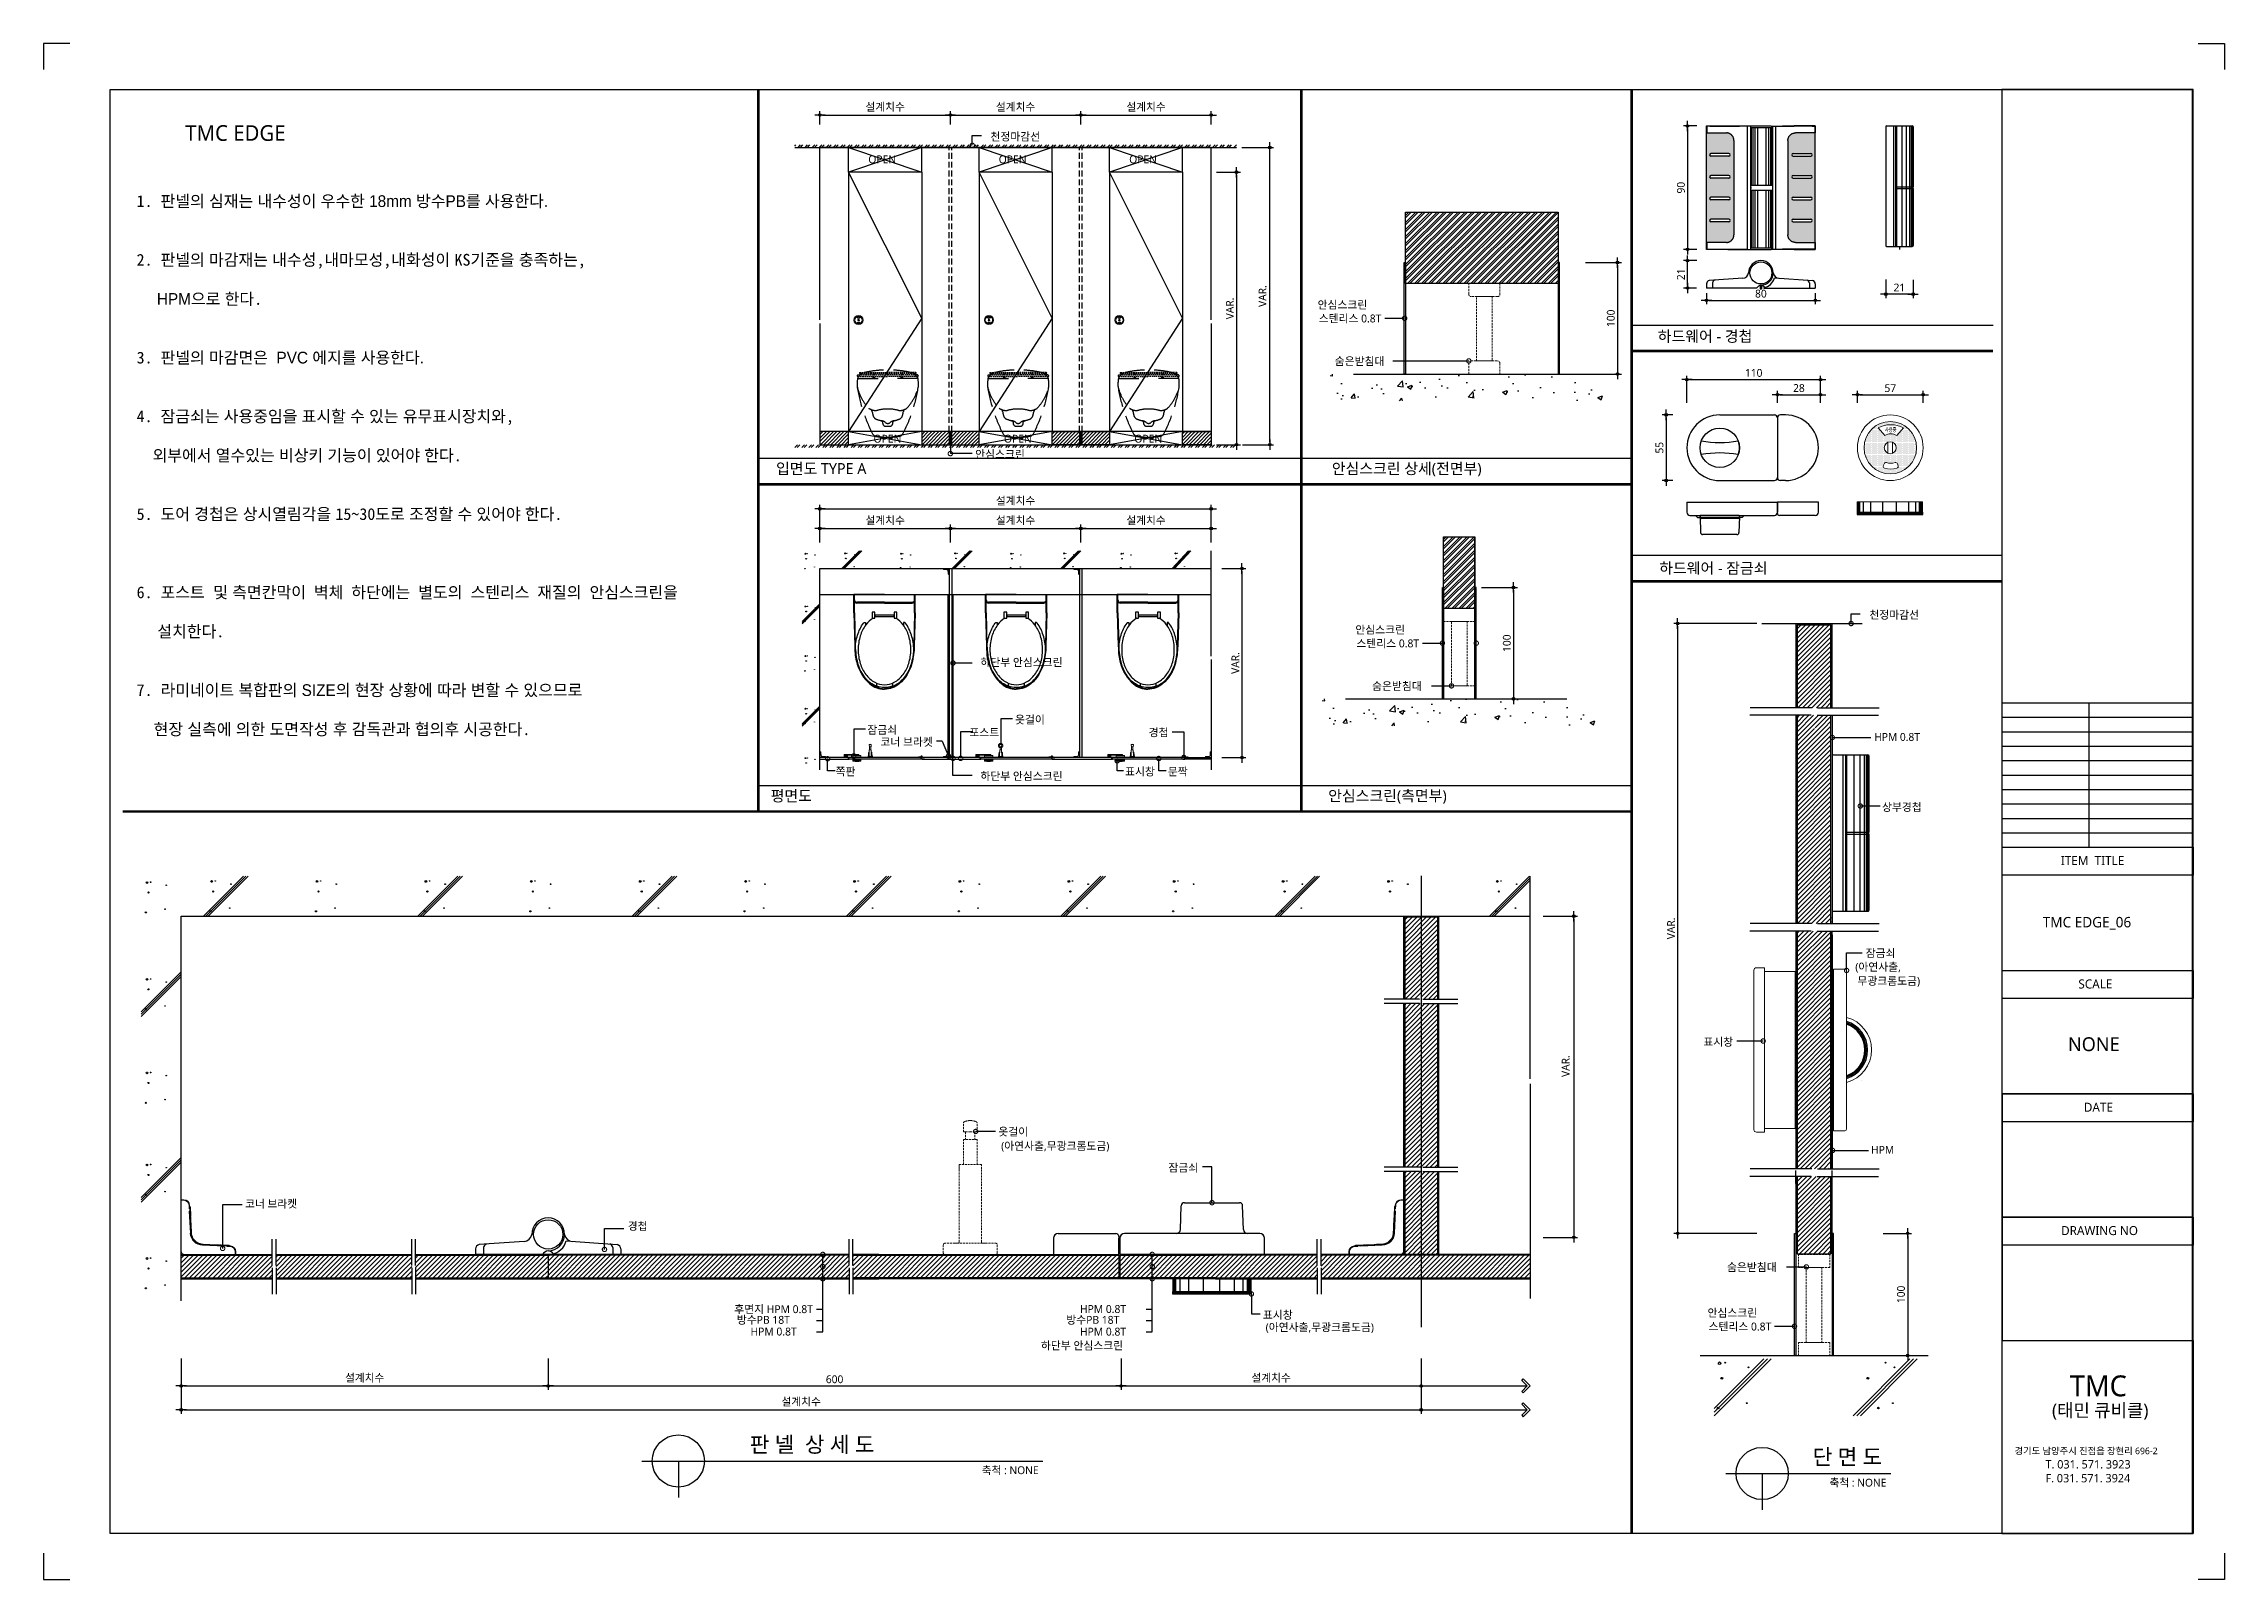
# Model space of a CAD drawing. Extents: x -256 to 8104, y -176 to 5714.
import ezdxf
from ezdxf.enums import TextEntityAlignment as Align

# ---------------------------------------------------------------- set-up
doc = ezdxf.new("R2010")
doc.units = 0
doc.header["$LTSCALE"] = 30
doc.linetypes.add('CEN', pattern=[62, 60, -1, 0, -1])
doc.linetypes.add('HIDDEN', pattern=[0.375, 0.25, -0.125])
doc.layers.get('0').update_dxf_attribs({"linetype": 'CONTINUOUS'})
doc.layers.get('DEFPOINTS').update_dxf_attribs({"linetype": 'CONTINUOUS'})
for name, color, linetype in [('02---제품선', 4, 'CONTINUOUS'), ('0_toilet', 6, 'CONTINUOUS'), ('C', 2, 'CONTINUOUS'), ('curior-0Line', 252, 'CONTINUOUS'), ('DIM', 7, 'CONTINUOUS'), ('HAT', 8, 'CONTINUOUS'), ('HID', 9, 'HIDDEN'), ('jac text', 7, 'CONTINUOUS'), ('TIT', 3, 'CONTINUOUS'), ('경첩', 4, 'CONTINUOUS'), ('문자', 3, 'CONTINUOUS'), ('부자재', 4, 'CONTINUOUS'), ('옷걸이', 4, 'CONTINUOUS'), ('잠금쇠(회전형)', 4, 'CONTINUOUS'), ('중심선', 1, 'CEN'), ('치수', 1, 'CONTINUOUS'), ('판넬', 2, 'CONTINUOUS'), ('해치', 8, 'CONTINUOUS')]:
    doc.layers.add(name, color=color, linetype=linetype)
doc.styles.add('HDW', font='gulim.ttc')
doc.styles.add('돋움', font='malgun.ttf')
doc.dimstyles.new('10', dxfattribs={"dimscale": 10, "dimtxt": 3, "dimasz": 1, "dimexe": 1.5, "dimexo": 2, "dimgap": 1, "dimtad": 1, "dimdec": 0, "dimlunit": 6, "dimtxsty": '돋움', "dimblk": 'DIMDOT', "dimcen": -1, "dimdle": 1.5, "dimclrt": 3, "dimazin": 3, "dimtfac": 1, "dimtdec": 0, "dimtix": 1, "dimtmove": 2, "dimatfit": 3, "dimldrblk": 'DIMDOT', "dimarcsym": 0})
pattern_1 = [(45, (46404.804, 5260.556), (-8.980256, 8.980256), [])]
pattern_2 = [(45, (46344.22, 5352.629), (-8.980256, 8.980256), [])]

# ---------------------------------------------------------------- blocks, each defined once
blk = doc.blocks.new('DIMDOT')
at = {"linetype": 'Continuous'}
blk.add_line((-2, 0), (2, 0), dxfattribs=at)
for radius in [0.5, 0.25]:
    blk.add_circle((0, 0), radius, dxfattribs=at)
blk = doc.blocks.new('*D152')
at = {"layer": 'DEFPOINTS', "color": 0}
for p in [(57946.5, 10876.5), (57446.5, 10820.2), (57946.5, 10820.2)]:
    blk.add_point(p, dxfattribs=at)
at = {"layer": 'DIM', "color": 0, "lineweight": -2, "ltscale": 10}
for p, q in [((57446.5, 10840.2), (57446.5, 10891.5)), ((57456.5, 10876.5), (57936.5, 10876.5)), ((57946.5, 10840.2), (57946.5, 10891.5))]:
    blk.add_line(p, q, dxfattribs=at)
at = {"layer": 'DIM', "color": 0, "lineweight": -2, "xscale": 10, "yscale": 10, "zscale": 10, "rotation": 180}
blk.add_blockref('DIMDOT', (57446.5, 10876.5), dxfattribs=at)
at = {"layer": 'DIM', "color": 0, "lineweight": -2, "xscale": 10, "yscale": 10, "zscale": 10}
blk.add_blockref('DIMDOT', (57946.5, 10876.5), dxfattribs=at)
at = {"layer": 'DIM', "color": 3, "insert": (57696.5, 10906.1), "char_height": 30, "attachment_point": 5, "style": '돋움'}
blk.add_mtext('설계치수', dxfattribs=at)
blk = doc.blocks.new('*D153')
at = {"layer": 'DEFPOINTS', "color": 0}
for p in [(58446.5, 10876.5), (57946.5, 10820.2), (58446.5, 10820.2)]:
    blk.add_point(p, dxfattribs=at)
at = {"layer": 'DIM', "color": 0, "lineweight": -2, "ltscale": 10}
for p, q in [((57946.5, 10840.2), (57946.5, 10891.5)), ((57956.5, 10876.5), (58436.5, 10876.5)), ((58446.5, 10840.2), (58446.5, 10891.5))]:
    blk.add_line(p, q, dxfattribs=at)
at = {"layer": 'DIM', "color": 0, "lineweight": -2, "xscale": 10, "yscale": 10, "zscale": 10, "rotation": 180}
blk.add_blockref('DIMDOT', (57946.5, 10876.5), dxfattribs=at)
at = {"layer": 'DIM', "color": 0, "lineweight": -2, "xscale": 10, "yscale": 10, "zscale": 10}
blk.add_blockref('DIMDOT', (58446.5, 10876.5), dxfattribs=at)
at = {"layer": 'DIM', "color": 3, "insert": (58196.5, 10906.1), "char_height": 30, "attachment_point": 5, "style": '돋움'}
blk.add_mtext('설계치수', dxfattribs=at)
blk = doc.blocks.new('*D154')
at = {"layer": 'DEFPOINTS', "color": 0}
for p in [(58946.5, 10876.5), (58446.5, 10820.2), (58946.5, 10820.2)]:
    blk.add_point(p, dxfattribs=at)
at = {"layer": 'DIM', "color": 0, "lineweight": -2, "ltscale": 10}
for p, q in [((58446.5, 10840.2), (58446.5, 10891.5)), ((58456.5, 10876.5), (58936.5, 10876.5)), ((58946.5, 10840.2), (58946.5, 10891.5))]:
    blk.add_line(p, q, dxfattribs=at)
at = {"layer": 'DIM', "color": 0, "lineweight": -2, "xscale": 10, "yscale": 10, "zscale": 10, "rotation": 180}
blk.add_blockref('DIMDOT', (58446.5, 10876.5), dxfattribs=at)
at = {"layer": 'DIM', "color": 0, "lineweight": -2, "xscale": 10, "yscale": 10, "zscale": 10}
blk.add_blockref('DIMDOT', (58946.5, 10876.5), dxfattribs=at)
at = {"layer": 'DIM', "color": 3, "insert": (58696.5, 10906.1), "char_height": 30, "attachment_point": 5, "style": '돋움'}
blk.add_mtext('설계치수', dxfattribs=at)
blk = doc.blocks.new('*D155')
at = {"layer": 'DEFPOINTS', "color": 0}
for p in [(58946.5, 10657.2), (58946.5, 9612.3), (59043.4, 9612.3)]:
    blk.add_point(p, dxfattribs=at)
at = {"layer": 'DIM', "color": 0, "lineweight": -2, "ltscale": 10}
for p, q in [((58966.5, 10657.2), (59058.4, 10657.2)), ((59043.4, 10647.2), (59043.4, 9622.3)), ((58966.5, 9612.3), (59058.4, 9612.3))]:
    blk.add_line(p, q, dxfattribs=at)
at = {"layer": 'DIM', "color": 0, "lineweight": -2, "xscale": 10, "yscale": 10, "zscale": 10}
for p, rotation in [((59043.4, 10657.2), 90), ((59043.4, 9612.3), 270)]:
    blk.add_blockref('DIMDOT', p, dxfattribs=dict(at, rotation=rotation))
at = {"layer": 'DIM', "color": 3, "insert": (59018.2, 10134.7), "char_height": 30, "attachment_point": 5, "rotation": 90, "style": '돋움'}
blk.add_mtext('VAR.', dxfattribs=at)
blk = doc.blocks.new('*D156')
at = {"layer": 'DEFPOINTS', "color": 0}
for p in [(58967.5, 9137.4), (58967.5, 8412.4), (59064.4, 8412.4)]:
    blk.add_point(p, dxfattribs=at)
at = {"layer": 'DIM', "color": 0, "lineweight": -2, "ltscale": 10}
for p, q in [((58987.5, 9137.4), (59079.4, 9137.4)), ((59064.4, 9127.4), (59064.4, 8422.4)), ((58987.5, 8412.4), (59079.4, 8412.4))]:
    blk.add_line(p, q, dxfattribs=at)
at = {"layer": 'DIM', "color": 0, "lineweight": -2, "xscale": 10, "yscale": 10, "zscale": 10}
for p, rotation in [((59064.4, 9137.4), 90), ((59064.4, 8412.4), 270)]:
    blk.add_blockref('DIMDOT', p, dxfattribs=dict(at, rotation=rotation))
at = {"layer": 'DIM', "color": 3, "insert": (59039.2, 8774.9), "char_height": 30, "attachment_point": 5, "rotation": 90, "style": '돋움'}
blk.add_mtext('VAR.', dxfattribs=at)
blk = doc.blocks.new('_DOTSMALL')
at = {"color": 0, "linetype": 'ByBlock', "const_width": 0.5}
blk.add_lwpolyline([(-0.0625, 0, 1), (0.0625, 0, 1)], format="xyb", close=True, dxfattribs=at)
blk = doc.blocks.new('A$C63EC304E')
at = {"layer": '치수', "color": 1, "xscale": 2.5, "yscale": 2.5, "zscale": 2.5, "rotation": 234.3098741996962}
blk.add_blockref('_DOTSMALL', (0.31, 0.31), dxfattribs=at)
blk = doc.blocks.new('A$C2BC9653E')
at = {"layer": '치수', "xscale": 0.3333333333333333, "yscale": 0.3333333333333333, "zscale": 0.3333333333333333}
blk.add_blockref('A$C63EC304E', (0, 0), dxfattribs=at)
blk = doc.blocks.new('A$C7FC71301')
at = {"layer": '치수', "rotation": 180}
blk.add_blockref('A$C2BC9653E', (0.21, 0.21), dxfattribs=at)
blk = doc.blocks.new('A$C4A20372B')
at = {"layer": '치수'}
blk.add_blockref('A$C7FC71301', (0, 0), dxfattribs=at)
blk = doc.blocks.new('A$C566469F5')
at = {"layer": '치수'}
blk.add_blockref('A$C4A20372B', (0, 0), dxfattribs=at)
blk = doc.blocks.new('A$C7E317CD4')
at = {"layer": '해치', "xscale": 2, "yscale": 2, "zscale": 2}
blk.add_blockref('A$C566469F5', (0, 0), dxfattribs=at)
blk = doc.blocks.new('A$C601D7F27')
at = {"layer": '치수'}
blk.add_blockref('A$C7E317CD4', (0, 0), dxfattribs=at)
blk = doc.blocks.new('A$C38802C08')
at = {"layer": '치수'}
blk.add_blockref('A$C601D7F27', (0, 0), dxfattribs=at)
blk = doc.blocks.new('*D157')
at = {"layer": 'DEFPOINTS', "color": 0}
for p in [(58946.5, 9290.9), (58446.5, 9217.8), (58946.5, 9217.8)]:
    blk.add_point(p, dxfattribs=at)
at = {"layer": 'DIM', "color": 0, "lineweight": -2, "ltscale": 10}
for p, q in [((58446.5, 9237.8), (58446.5, 9305.9)), ((58456.5, 9290.9), (58936.5, 9290.9)), ((58946.5, 9237.8), (58946.5, 9305.9))]:
    blk.add_line(p, q, dxfattribs=at)
at = {"layer": 'DIM', "color": 0, "lineweight": -2, "xscale": 10, "yscale": 10, "zscale": 10, "rotation": 180}
blk.add_blockref('DIMDOT', (58446.5, 9290.9), dxfattribs=at)
at = {"layer": 'DIM', "color": 0, "lineweight": -2, "xscale": 10, "yscale": 10, "zscale": 10}
blk.add_blockref('DIMDOT', (58946.5, 9290.9), dxfattribs=at)
at = {"layer": 'DIM', "color": 3, "insert": (58696.5, 9320.6), "char_height": 30, "attachment_point": 5, "style": '돋움'}
blk.add_mtext('설계치수', dxfattribs=at)
blk = doc.blocks.new('*D158')
at = {"layer": 'DEFPOINTS', "color": 0}
for p in [(58946.5, 9366.3), (57446.5, 9217.8), (58946.5, 9217.8)]:
    blk.add_point(p, dxfattribs=at)
at = {"layer": 'DIM', "color": 0, "lineweight": -2, "ltscale": 10}
for p, q in [((57446.5, 9237.8), (57446.5, 9381.3)), ((57456.5, 9366.3), (58936.5, 9366.3)), ((58946.5, 9237.8), (58946.5, 9381.3))]:
    blk.add_line(p, q, dxfattribs=at)
at = {"layer": 'DIM', "color": 0, "lineweight": -2, "xscale": 10, "yscale": 10, "zscale": 10, "rotation": 180}
blk.add_blockref('DIMDOT', (57446.5, 9366.3), dxfattribs=at)
at = {"layer": 'DIM', "color": 0, "lineweight": -2, "xscale": 10, "yscale": 10, "zscale": 10}
blk.add_blockref('DIMDOT', (58946.5, 9366.3), dxfattribs=at)
at = {"layer": 'DIM', "color": 3, "insert": (58196.5, 9395.9), "char_height": 30, "attachment_point": 5, "style": '돋움'}
blk.add_mtext('설계치수', dxfattribs=at)
blk = doc.blocks.new('*D159')
at = {"layer": 'DEFPOINTS', "color": 0}
for p in [(58446.5, 9290.9), (57946.5, 9217.8), (58446.5, 9217.8)]:
    blk.add_point(p, dxfattribs=at)
at = {"layer": 'DIM', "color": 0, "lineweight": -2, "ltscale": 10}
for p, q in [((57946.5, 9237.8), (57946.5, 9305.9)), ((57956.5, 9290.9), (58436.5, 9290.9)), ((58446.5, 9237.8), (58446.5, 9305.9))]:
    blk.add_line(p, q, dxfattribs=at)
at = {"layer": 'DIM', "color": 0, "lineweight": -2, "xscale": 10, "yscale": 10, "zscale": 10, "rotation": 180}
blk.add_blockref('DIMDOT', (57946.5, 9290.9), dxfattribs=at)
at = {"layer": 'DIM', "color": 0, "lineweight": -2, "xscale": 10, "yscale": 10, "zscale": 10}
blk.add_blockref('DIMDOT', (58446.5, 9290.9), dxfattribs=at)
at = {"layer": 'DIM', "color": 3, "insert": (58196.5, 9320.6), "char_height": 30, "attachment_point": 5, "style": '돋움'}
blk.add_mtext('설계치수', dxfattribs=at)
blk = doc.blocks.new('*D160')
at = {"layer": 'DEFPOINTS', "color": 0}
for p in [(57946.5, 9290.9), (57446.5, 9217.8), (57946.5, 9217.8)]:
    blk.add_point(p, dxfattribs=at)
at = {"layer": 'DIM', "color": 0, "lineweight": -2, "ltscale": 10}
for p, q in [((57446.5, 9237.8), (57446.5, 9305.9)), ((57456.5, 9290.9), (57936.5, 9290.9)), ((57946.5, 9237.8), (57946.5, 9305.9))]:
    blk.add_line(p, q, dxfattribs=at)
at = {"layer": 'DIM', "color": 0, "lineweight": -2, "xscale": 10, "yscale": 10, "zscale": 10, "rotation": 180}
blk.add_blockref('DIMDOT', (57446.5, 9290.9), dxfattribs=at)
at = {"layer": 'DIM', "color": 0, "lineweight": -2, "xscale": 10, "yscale": 10, "zscale": 10}
blk.add_blockref('DIMDOT', (57946.5, 9290.9), dxfattribs=at)
at = {"layer": 'DIM', "color": 3, "insert": (57696.5, 9320.6), "char_height": 30, "attachment_point": 5, "style": '돋움'}
blk.add_mtext('설계치수', dxfattribs=at)
blk = doc.blocks.new('*D161')
at = {"layer": 'DEFPOINTS', "color": 0}
for p in [(61282, 9861.8), (60770, 9753.2), (61282, 9753.2)]:
    blk.add_point(p, dxfattribs=at)
at = {"layer": 'DIM', "color": 0, "lineweight": -2, "ltscale": 10}
for p, q in [((60770, 9773.2), (60770, 9876.8)), ((61282, 9773.2), (61282, 9876.8)), ((60780, 9861.8), (61272, 9861.8))]:
    blk.add_line(p, q, dxfattribs=at)
at = {"layer": 'DIM', "color": 0, "lineweight": -2, "xscale": 10, "yscale": 10, "zscale": 10, "rotation": 180}
blk.add_blockref('DIMDOT', (60770, 9861.8), dxfattribs=at)
at = {"layer": 'DIM', "color": 0, "lineweight": -2, "xscale": 10, "yscale": 10, "zscale": 10}
blk.add_blockref('DIMDOT', (61282, 9861.8), dxfattribs=at)
at = {"layer": 'DIM', "color": 3, "insert": (61026, 9887.4), "char_height": 30, "attachment_point": 5, "style": '돋움'}
blk.add_mtext('110', dxfattribs=at)
blk = doc.blocks.new('*D162')
at = {"layer": 'DEFPOINTS', "color": 0}
for p in [(61282, 9803.9), (61117, 9753.2), (61282, 9753.2)]:
    blk.add_point(p, dxfattribs=at)
at = {"layer": 'DIM', "color": 0, "lineweight": -2, "ltscale": 10}
for p, q in [((61117, 9773.2), (61117, 9818.9)), ((61127, 9803.9), (61272, 9803.9)), ((61282, 9773.2), (61282, 9818.9))]:
    blk.add_line(p, q, dxfattribs=at)
at = {"layer": 'DIM', "color": 0, "lineweight": -2, "xscale": 10, "yscale": 10, "zscale": 10, "rotation": 180}
blk.add_blockref('DIMDOT', (61117, 9803.9), dxfattribs=at)
at = {"layer": 'DIM', "color": 0, "lineweight": -2, "xscale": 10, "yscale": 10, "zscale": 10}
blk.add_blockref('DIMDOT', (61282, 9803.9), dxfattribs=at)
at = {"layer": 'DIM', "color": 3, "insert": (61199.5, 9829.4), "char_height": 30, "attachment_point": 5, "style": '돋움'}
blk.add_mtext('28', dxfattribs=at)
blk = doc.blocks.new('*D163')
at = {"layer": 'DEFPOINTS', "color": 0}
for p in [(61675.7, 9803.9), (61423.7, 9753.2), (61675.7, 9753.2)]:
    blk.add_point(p, dxfattribs=at)
at = {"layer": 'DIM', "color": 0, "lineweight": -2, "ltscale": 10}
for p, q in [((61423.7, 9773.2), (61423.7, 9818.9)), ((61433.7, 9803.9), (61665.7, 9803.9)), ((61675.7, 9773.2), (61675.7, 9818.9))]:
    blk.add_line(p, q, dxfattribs=at)
at = {"layer": 'DIM', "color": 0, "lineweight": -2, "xscale": 10, "yscale": 10, "zscale": 10, "rotation": 180}
blk.add_blockref('DIMDOT', (61423.7, 9803.9), dxfattribs=at)
at = {"layer": 'DIM', "color": 0, "lineweight": -2, "xscale": 10, "yscale": 10, "zscale": 10}
blk.add_blockref('DIMDOT', (61675.7, 9803.9), dxfattribs=at)
at = {"layer": 'DIM', "color": 3, "insert": (61549.7, 9829.1), "char_height": 30, "attachment_point": 5, "style": '돋움'}
blk.add_mtext('57', dxfattribs=at)
blk = doc.blocks.new('*D164')
at = {"layer": 'DEFPOINTS', "color": 0}
for p in [(60827.6, 10834.6), (60772.6, 10361.5), (60827.6, 10361.5)]:
    blk.add_point(p, dxfattribs=at)
at = {"layer": 'DIM', "color": 0, "lineweight": -2, "ltscale": 10}
for p, q in [((60807.6, 10834.6), (60757.6, 10834.6)), ((60772.6, 10824.6), (60772.6, 10371.5)), ((60807.6, 10361.5), (60757.6, 10361.5))]:
    blk.add_line(p, q, dxfattribs=at)
at = {"layer": 'DIM', "color": 0, "lineweight": -2, "xscale": 10, "yscale": 10, "zscale": 10}
for p, rotation in [((60772.6, 10834.6), 90), ((60772.6, 10361.5), 270)]:
    blk.add_blockref('DIMDOT', p, dxfattribs=dict(at, rotation=rotation))
at = {"layer": 'DIM', "color": 3, "insert": (60747.1, 10598), "char_height": 30, "attachment_point": 5, "rotation": 90, "style": '돋움'}
blk.add_mtext('90', dxfattribs=at)
blk = doc.blocks.new('*D165')
at = {"layer": 'DEFPOINTS', "color": 0}
for p in [(60845.2, 10213.2), (61262.3, 10213.2), (61262.3, 10165.9)]:
    blk.add_point(p, dxfattribs=at)
at = {"layer": 'DIM', "color": 0, "lineweight": -2, "ltscale": 10}
for p, q in [((60845.2, 10193.2), (60845.2, 10150.9)), ((60855.2, 10165.9), (61252.3, 10165.9)), ((61262.3, 10193.2), (61262.3, 10150.9))]:
    blk.add_line(p, q, dxfattribs=at)
at = {"layer": 'DIM', "color": 0, "lineweight": -2, "xscale": 10, "yscale": 10, "zscale": 10, "rotation": 180}
blk.add_blockref('DIMDOT', (60845.2, 10165.9), dxfattribs=at)
at = {"layer": 'DIM', "color": 0, "lineweight": -2, "xscale": 10, "yscale": 10, "zscale": 10}
blk.add_blockref('DIMDOT', (61262.3, 10165.9), dxfattribs=at)
at = {"layer": 'DIM', "color": 3, "insert": (61053.7, 10191.4), "char_height": 30, "attachment_point": 5, "style": '돋움'}
blk.add_mtext('80', dxfattribs=at)
blk = doc.blocks.new('*D166')
at = {"layer": 'DEFPOINTS', "color": 0}
for p in [(60772.6, 10318.2), (60827.6, 10318.2), (60826.9, 10213.2)]:
    blk.add_point(p, dxfattribs=at)
at = {"layer": 'DIM', "color": 0, "lineweight": -2, "ltscale": 10}
for p, q in [((60807.6, 10318.2), (60757.6, 10318.2)), ((60772.6, 10223.2), (60772.6, 10308.2)), ((60806.9, 10213.2), (60757.6, 10213.2))]:
    blk.add_line(p, q, dxfattribs=at)
at = {"layer": 'DIM', "color": 0, "lineweight": -2, "xscale": 10, "yscale": 10, "zscale": 10}
for p, rotation in [((60772.6, 10318.2), 90), ((60772.6, 10213.2), 270)]:
    blk.add_blockref('DIMDOT', p, dxfattribs=dict(at, rotation=rotation))
at = {"layer": 'DIM', "color": 3, "insert": (60747.3, 10265.7), "char_height": 30, "attachment_point": 5, "rotation": 90, "style": '돋움'}
blk.add_mtext('21', dxfattribs=at)
blk = doc.blocks.new('*D167')
at = {"layer": 'DEFPOINTS', "color": 0}
for p in [(61532.1, 10265.4), (61637.1, 10264.7), (61532.1, 10189.7)]:
    blk.add_point(p, dxfattribs=at)
at = {"layer": 'DIM', "color": 0, "lineweight": -2, "ltscale": 10}
for p, q in [((61532.1, 10245.4), (61532.1, 10174.7)), ((61637.1, 10244.7), (61637.1, 10174.7)), ((61627.1, 10189.7), (61542.1, 10189.7))]:
    blk.add_line(p, q, dxfattribs=at)
at = {"layer": 'DIM', "color": 0, "lineweight": -2, "xscale": 10, "yscale": 10, "zscale": 10, "rotation": 180}
blk.add_blockref('DIMDOT', (61532.1, 10189.7), dxfattribs=at)
at = {"layer": 'DIM', "color": 0, "lineweight": -2, "xscale": 10, "yscale": 10, "zscale": 10}
blk.add_blockref('DIMDOT', (61637.1, 10189.7), dxfattribs=at)
at = {"layer": 'DIM', "color": 3, "insert": (61584.6, 10215.1), "char_height": 30, "attachment_point": 5, "style": '돋움'}
blk.add_mtext('21', dxfattribs=at)
blk = doc.blocks.new('A$C10E41893')
at = {"layer": '부자재'}
for p, q in [((6, 0), (6, 196)), ((123, 196), (6, 196)), ((123, 192), (6, 192)), ((55, 0), (55, 177)), ((61, 0), (61, 177)), ((6, 0), (6, -196)), ((55, 0), (55, -177)), ((61, 0), (61, -177)), ((123, -192), (6, -192)), ((123, -196), (6, -196))]:
    blk.add_line(p, q, dxfattribs=at)
for points in [[(123, 196, -0.012538), (123, 196), (335, 190, -0.055395), (445, 175, -0.154276), (577, 93, -0.179504), (612, 0, -0.179504)], [(123, 192, -0.012538), (123, 192), (335, 187, -0.055395), (444, 172, -0.154276), (574, 91, -0.179504), (608, 0, -0.179504)], [(157, -72, 0.089162), (200, -119, 0.085733), (270, -155, 0.075373), (359, -168, 0.075373), (447, -155, 0.085733), (517, -119, 0.106084), (567, -62, 0.126931), (583, 0, 0.126931), (567, 62, 0.106084), (517, 119, 0.085733), (447, 155, 0.075373), (359, 168, 0.075373), (270, 155, 0.085733), (200, 119, 0.089162), (157, 72)], [(572, 51), (589, 51), (589, 60, 0.021185), (583, 71, 0.106084), (528, 134, 0.085733), (453, 172, 0.075373), (359, 187, 0.075373), (265, 172, 0.085733), (189, 134, 0.007337), (184, 130), (184, 122), (205, 122)], [(123, -196, 0.012538), (123, -196), (335, -190, 0.055395), (445, -175, 0.154276), (577, -93, 0.179504), (612, 0, 0.179504)], [(123, -192, 0.012538), (123, -192), (335, -187, 0.055395), (444, -172, 0.154276), (574, -91, 0.179504), (608, 0, 0.179504)], [(589, -51, 0.090214), (598, 0, 0.090214), (589, 51, 0.106084)], [(572, -51), (589, -51), (589, -60, -0.021185), (583, -71, -0.106084), (528, -134, -0.085733), (453, -172, -0.075373), (359, -187, -0.075373), (265, -172, -0.085733), (189, -134, -0.007337), (184, -130), (184, -122), (205, -122)]]:
    blk.add_lwpolyline(points, format="xyb", dxfattribs=at)
blk.add_lwpolyline([(138, -61), (119, -61), (119, -79), (157, -79), (157, -61), (138, -61), (147, -61), (147, 61), (138, 61), (157, 61), (157, 79), (119, 79), (119, 61), (138, 61), (138, -61), (119, -61)], dxfattribs=at)
for centre, start, end in [((40, 177), 0, 90), ((46, 177), 0, 90), ((40, -177), 270, 0), ((46, -177), 270, 0)]:
    blk.add_arc(centre, 15, start, end, dxfattribs=at)
blk = doc.blocks.new('A$C460A2A32')
at = {"color": 0}
for p, q in [((3, 20), (0, 16)), ((3, 20), (9, 20)), ((4, 10), (162, 10)), ((9, 20), (162, 20)), ((13, 32), (11, 30)), ((13, 32), (162, 32)), ((13, 27), (162, 27)), ((312, 32), (162, 32)), ((312, 27), (162, 27)), ((316, 20), (162, 20)), ((321, 10), (162, 10)), ((312, 32), (313, 30)), ((322, 20), (316, 20)), ((322, 20), (324, 16))]:
    blk.add_line(p, q, dxfattribs=at)
for centre, radius, start, end in [((4, 14), 4, 150.0107, 270), ((13, 29), 2, 135, 270), ((109, 28), 26, 182.6717, 198.4118), ((109, 10), 26, 180, 202.6199), ((107, 28), 23, 183.0205, 200.9186), ((107, 10), 23, 180, 205.7715), ((69, 10), 23, 334.2285, 0), ((69, 28), 23, 339.0814, 356.9795), ((67, 10), 26, 337.3801, 0), ((67, 28), 26, 341.5882, 357.3283), ((257, 10), 26, 180, 202.6199), ((257, 28), 26, 182.6717, 198.4118), ((256, 28), 23, 183.0205, 200.9186), ((256, 10), 23, 180, 205.7715), ((217, 10), 23, 334.2285, 0), ((217, 28), 23, 339.0814, 356.9795), ((216, 28), 26, 341.5882, 357.3283), ((216, 10), 26, 337.3801, 0), ((312, 29), 2, 270, 45), ((321, 14), 4, 270, 29.9893)]:
    blk.add_arc(centre, radius, start, end, dxfattribs=at)
blk = doc.blocks.new('*D168')
at = {"layer": 'DEFPOINTS', "color": 0}
for p in [(60735.7, 9726.7), (60690, 9474.7), (60735.7, 9474.7)]:
    blk.add_point(p, dxfattribs=at)
at = {"layer": 'DIM', "color": 0, "lineweight": -2, "ltscale": 10}
for p, q in [((60715.7, 9726.7), (60675, 9726.7)), ((60690, 9716.7), (60690, 9484.7)), ((60715.7, 9474.7), (60675, 9474.7))]:
    blk.add_line(p, q, dxfattribs=at)
at = {"layer": 'DIM', "color": 0, "lineweight": -2, "xscale": 10, "yscale": 10, "zscale": 10}
for p, rotation in [((60690, 9726.7), 90), ((60690, 9474.7), 270)]:
    blk.add_blockref('DIMDOT', p, dxfattribs=dict(at, rotation=rotation))
at = {"layer": 'DIM', "color": 3, "insert": (60664.7, 9600.7), "char_height": 30, "attachment_point": 5, "rotation": 90, "style": '돋움'}
blk.add_mtext('55', dxfattribs=at)
blk = doc.blocks.new('*D169')
at = {"layer": 'DEFPOINTS', "color": 0}
for p in [(61058.6, 8926.7), (60734.6, 6587.7), (61058.6, 6587.7)]:
    blk.add_point(p, dxfattribs=at)
at = {"layer": 'DIM', "color": 0, "lineweight": -2, "ltscale": 10}
for p, q in [((61038.6, 8926.7), (60719.6, 8926.7)), ((60734.6, 8916.7), (60734.6, 6597.7)), ((61038.6, 6587.7), (60719.6, 6587.7))]:
    blk.add_line(p, q, dxfattribs=at)
at = {"layer": 'DIM', "color": 0, "lineweight": -2, "xscale": 10, "yscale": 10, "zscale": 10}
for p, rotation in [((60734.6, 8926.7), 90), ((60734.6, 6587.7), 270)]:
    blk.add_blockref('DIMDOT', p, dxfattribs=dict(at, rotation=rotation))
at = {"layer": 'DIM', "color": 3, "insert": (60709.3, 7757.2), "char_height": 30, "attachment_point": 5, "rotation": 90, "style": '돋움'}
blk.add_mtext('VAR.', dxfattribs=at)
blk = doc.blocks.new('A$C13EB2441')
for p, q in [((0.84, 7.37), (0.84, 14.11)), ((0.84, 6.74), (0.84, 0))]:
    blk.add_line(p, q)
blk = doc.blocks.new('*D170')
at = {"layer": 'DEFPOINTS', "color": 0}
for p in [(61502.1, 6587.7), (61502.1, 6119.4), (61616.4, 6119.4)]:
    blk.add_point(p, dxfattribs=at)
at = {"layer": 'DIM', "color": 0, "lineweight": -2, "ltscale": 10}
for p, q in [((61522.1, 6587.7), (61631.4, 6587.7)), ((61616.4, 6577.7), (61616.4, 6129.4)), ((61522.1, 6119.4), (61631.4, 6119.4))]:
    blk.add_line(p, q, dxfattribs=at)
at = {"layer": 'DIM', "color": 0, "lineweight": -2, "xscale": 10, "yscale": 10, "zscale": 10}
for p, rotation in [((61616.4, 6587.7), 90), ((61616.4, 6119.4), 270)]:
    blk.add_blockref('DIMDOT', p, dxfattribs=dict(at, rotation=rotation))
at = {"layer": 'DIM', "color": 3, "insert": (61590.8, 6353.6), "char_height": 30, "attachment_point": 5, "rotation": 90, "style": '돋움'}
blk.add_mtext('100', dxfattribs=at)
blk = doc.blocks.new('*D171')
at = {"layer": 'DEFPOINTS', "color": 0}
for p in [(59962.5, 9064.8), (59962.5, 8637.3), (60105.4, 8637.3)]:
    blk.add_point(p, dxfattribs=at)
at = {"layer": 'DIM', "color": 0, "lineweight": -2, "ltscale": 10}
for p, q in [((59982.5, 9064.8), (60120.4, 9064.8)), ((60105.4, 9054.8), (60105.4, 8647.3)), ((59982.5, 8637.3), (60120.4, 8637.3))]:
    blk.add_line(p, q, dxfattribs=at)
at = {"layer": 'DIM', "color": 0, "lineweight": -2, "xscale": 10, "yscale": 10, "zscale": 10}
for p, rotation in [((60105.4, 9064.8), 90), ((60105.4, 8637.3), 270)]:
    blk.add_blockref('DIMDOT', p, dxfattribs=dict(at, rotation=rotation))
at = {"layer": 'DIM', "color": 3, "insert": (60079.8, 8851), "char_height": 30, "attachment_point": 5, "rotation": 90, "style": '돋움'}
blk.add_mtext('100', dxfattribs=at)
blk = doc.blocks.new('*D172')
at = {"layer": 'DEFPOINTS', "color": 0}
for p in [(59043.4, 10752.1), (59170.8, 10752.1), (59045.9, 9612.3)]:
    blk.add_point(p, dxfattribs=at)
at = {"layer": 'DIM', "color": 0, "lineweight": -2, "ltscale": 10}
for p, q in [((59063.4, 10752.1), (59185.8, 10752.1)), ((59170.8, 9622.3), (59170.8, 10742.1)), ((59065.9, 9612.3), (59185.8, 9612.3))]:
    blk.add_line(p, q, dxfattribs=at)
at = {"layer": 'DIM', "color": 0, "lineweight": -2, "xscale": 10, "yscale": 10, "zscale": 10}
for p, rotation in [((59170.8, 10752.1), 90), ((59170.8, 9612.3), 270)]:
    blk.add_blockref('DIMDOT', p, dxfattribs=dict(at, rotation=rotation))
at = {"layer": 'DIM', "color": 3, "insert": (59143.5, 10182.2), "char_height": 30, "attachment_point": 5, "rotation": 90, "style": '돋움'}
blk.add_mtext('VAR.', dxfattribs=at)
blk = doc.blocks.new('*D173')
at = {"layer": 'DEFPOINTS', "color": 0}
for p in [(60361.1, 10310.8), (60361.1, 9883.4), (60504, 9883.4)]:
    blk.add_point(p, dxfattribs=at)
at = {"layer": 'DIM', "color": 0, "lineweight": -2, "ltscale": 10}
for p, q in [((60381.1, 10310.8), (60519, 10310.8)), ((60504, 10300.8), (60504, 9893.4)), ((60381.1, 9883.4), (60519, 9883.4))]:
    blk.add_line(p, q, dxfattribs=at)
at = {"layer": 'DIM', "color": 0, "lineweight": -2, "xscale": 10, "yscale": 10, "zscale": 10}
for p, rotation in [((60504, 10310.8), 90), ((60504, 9883.4), 270)]:
    blk.add_blockref('DIMDOT', p, dxfattribs=dict(at, rotation=rotation))
at = {"layer": 'DIM', "color": 3, "insert": (60478.4, 10097.1), "char_height": 30, "attachment_point": 5, "rotation": 90, "style": '돋움'}
blk.add_mtext('100', dxfattribs=at)
blk = doc.blocks.new('*D174')
at = {"layer": 'DEFPOINTS', "color": 0}
for p in [(54997.6, 6128.1), (56404.7, 6128.1), (56404.7, 6002.4)]:
    blk.add_point(p, dxfattribs=at)
at = {"layer": 'DIM', "color": 0, "lineweight": -2, "ltscale": 10}
for p, q in [((54997.6, 6108.1), (54997.6, 5987.4)), ((56404.7, 6108.1), (56404.7, 5987.4)), ((55007.6, 6002.4), (56394.7, 6002.4))]:
    blk.add_line(p, q, dxfattribs=at)
at = {"layer": 'DIM', "color": 0, "lineweight": -2, "xscale": 10, "yscale": 10, "zscale": 10, "rotation": 180}
blk.add_blockref('DIMDOT', (54997.6, 6002.4), dxfattribs=at)
at = {"layer": 'DIM', "color": 0, "lineweight": -2, "xscale": 10, "yscale": 10, "zscale": 10}
blk.add_blockref('DIMDOT', (56404.7, 6002.4), dxfattribs=at)
at = {"layer": 'DIM', "color": 3, "insert": (55701.2, 6032.1), "char_height": 30, "attachment_point": 5, "style": '돋움'}
blk.add_mtext('설계치수', dxfattribs=at)
blk = doc.blocks.new('*D175')
at = {"layer": 'DEFPOINTS', "color": 0}
for p in [(54997.6, 6128.1), (59751.5, 6128.1), (59751.5, 5911)]:
    blk.add_point(p, dxfattribs=at)
at = {"layer": 'DIM', "color": 0, "lineweight": -2, "ltscale": 10}
for p, q in [((54997.6, 6108.1), (54997.6, 5896)), ((59751.5, 6108.1), (59751.5, 5896)), ((55007.6, 5911), (59741.5, 5911))]:
    blk.add_line(p, q, dxfattribs=at)
at = {"layer": 'DIM', "color": 0, "lineweight": -2, "xscale": 10, "yscale": 10, "zscale": 10, "rotation": 180}
blk.add_blockref('DIMDOT', (54997.6, 5911), dxfattribs=at)
at = {"layer": 'DIM', "color": 0, "lineweight": -2, "xscale": 10, "yscale": 10, "zscale": 10}
blk.add_blockref('DIMDOT', (59751.5, 5911), dxfattribs=at)
at = {"layer": 'DIM', "color": 3, "insert": (57374.6, 5940.6), "char_height": 30, "attachment_point": 5, "style": '돋움'}
blk.add_mtext('설계치수', dxfattribs=at)
blk = doc.blocks.new('*D176')
at = {"layer": 'DEFPOINTS', "color": 0}
for p in [(58600.7, 6128.1), (59751.5, 6128.1), (59751.5, 6002.4)]:
    blk.add_point(p, dxfattribs=at)
at = {"layer": 'DIM', "color": 0, "lineweight": -2, "ltscale": 10}
for p, q in [((58600.7, 6108.1), (58600.7, 5987.4)), ((59751.5, 6108.1), (59751.5, 5987.4)), ((58610.7, 6002.4), (59741.5, 6002.4))]:
    blk.add_line(p, q, dxfattribs=at)
at = {"layer": 'DIM', "color": 0, "lineweight": -2, "xscale": 10, "yscale": 10, "zscale": 10, "rotation": 180}
blk.add_blockref('DIMDOT', (58600.7, 6002.4), dxfattribs=at)
at = {"layer": 'DIM', "color": 0, "lineweight": -2, "xscale": 10, "yscale": 10, "zscale": 10}
blk.add_blockref('DIMDOT', (59751.5, 6002.4), dxfattribs=at)
at = {"layer": 'DIM', "color": 3, "insert": (59176.1, 6032.1), "char_height": 30, "attachment_point": 5, "style": '돋움'}
blk.add_mtext('설계치수', dxfattribs=at)
blk = doc.blocks.new('*D177')
at = {"layer": 'DEFPOINTS', "color": 0}
for p in [(56404.7, 6128.1), (58600.7, 6128.1), (58600.7, 6002.4)]:
    blk.add_point(p, dxfattribs=at)
at = {"layer": 'DIM', "color": 0, "lineweight": -2, "ltscale": 10}
for p, q in [((56404.7, 6108.1), (56404.7, 5987.4)), ((58600.7, 6108.1), (58600.7, 5987.4)), ((56414.7, 6002.4), (58590.7, 6002.4))]:
    blk.add_line(p, q, dxfattribs=at)
at = {"layer": 'DIM', "color": 0, "lineweight": -2, "xscale": 10, "yscale": 10, "zscale": 10, "rotation": 180}
blk.add_blockref('DIMDOT', (56404.7, 6002.4), dxfattribs=at)
at = {"layer": 'DIM', "color": 0, "lineweight": -2, "xscale": 10, "yscale": 10, "zscale": 10}
blk.add_blockref('DIMDOT', (58600.7, 6002.4), dxfattribs=at)
at = {"layer": 'DIM', "color": 3, "insert": (57502.7, 6027.9), "char_height": 30, "attachment_point": 5, "style": '돋움'}
blk.add_mtext('600', dxfattribs=at)
blk = doc.blocks.new('A$C06B31977')
for p, q in [((1.26, 11.06), (1.26, 21.17)), ((1.26, 10.11), (1.26, 0))]:
    blk.add_line(p, q)
blk = doc.blocks.new('*D178')
at = {"layer": 'DEFPOINTS', "color": 0}
for p in [(60198.4, 7803.8), (60198.4, 6572.4), (60336.2, 6572.4)]:
    blk.add_point(p, dxfattribs=at)
at = {"layer": 'DIM', "color": 0, "lineweight": -2, "ltscale": 10}
for p, q in [((60218.4, 7803.8), (60351.2, 7803.8)), ((60336.2, 7793.8), (60336.2, 6582.4)), ((60218.4, 6572.4), (60351.2, 6572.4))]:
    blk.add_line(p, q, dxfattribs=at)
at = {"layer": 'DIM', "color": 0, "lineweight": -2, "xscale": 10, "yscale": 10, "zscale": 10}
for p, rotation in [((60336.2, 7803.8), 90), ((60336.2, 6572.4), 270)]:
    blk.add_blockref('DIMDOT', p, dxfattribs=dict(at, rotation=rotation))
at = {"layer": 'DIM', "color": 3, "insert": (60305.4, 7229), "char_height": 30, "attachment_point": 5, "rotation": 90, "style": '돋움'}
blk.add_mtext('VAR.', dxfattribs=at)
blk = doc.blocks.new('EDGE_06', base_point=(54726.3, 5436.3))
h = blk.add_hatch()
h.set_pattern_fill('ANSI31', color=3, scale=3, angle=180)
h.set_pattern_definition([(225, (54764.804, 5260.556), (6.735192, -6.735192), [])])
h.paths.add_polyline_path([(57556.5, 9662.3), (57446.5, 9662.3), (57446.5, 9612.3), (57556.5, 9612.3)])
h.paths.add_polyline_path([(57941.5, 9662.3), (57836.5, 9662.3), (57836.5, 9612.3), (57941.5, 9612.3)])
h.paths.add_polyline_path([(58056.5, 9662.3), (57951.5, 9662.3), (57951.5, 9612.3), (58056.5, 9612.3)])
h.paths.add_polyline_path([(58441.5, 9662.3), (58336.5, 9662.3), (58336.5, 9612.3), (58441.5, 9612.3)])
h.paths.add_polyline_path([(58556.5, 9662.3), (58451.5, 9662.3), (58451.5, 9612.3), (58556.5, 9612.3)])
h.paths.add_polyline_path([(58946.5, 9662.3), (58836.5, 9662.3), (58836.5, 9612.3), (58946.5, 9612.3)])
h = blk.add_hatch()
h.set_pattern_fill('ANSI31', color=2, style=0)
h.set_pattern_definition([(45, (54764.8044, 5260.5557), (-2.245064, 2.245064), [])])
h.paths.add_polyline_path([(57951.5, 9662.3), (57941.5, 9662.3), (57941.5, 9612.3), (57951.5, 9612.3)])
h = blk.add_hatch()
h.set_pattern_fill('ANSI31', color=2, style=0)
h.set_pattern_definition([(45, (55264.8044, 5260.5557), (-2.245064, 2.245064), [])])
h.paths.add_polyline_path([(58451.5, 9662.3), (58441.5, 9662.3), (58441.5, 9612.3), (58451.5, 9612.3)])
h = blk.add_hatch()
h.set_pattern_fill('ANSI31', color=2, style=0)
h.set_pattern_definition([(45, (57942.9707, 7100.545), (-2.245064, 2.245064), [])])
h.paths.add_polyline_path([(59837.5, 9064.8), (59832.5, 9064.8), (59832.5, 8853.1, -1), (59832.5, 8848.9), (59832.5, 8637.3), (59837.5, 8637.3)])
h.paths.add_polyline_path([(59962.5, 8848.9, -1), (59962.5, 8853.1), (59962.5, 9064.8), (59957.5, 9064.8), (59957.5, 8637.3), (59962.5, 8637.3)])
at = {"layer": 'HAT'}
h = blk.add_hatch(dxfattribs=at)
h.set_pattern_fill('ANSI32', color=256, scale=2, style=0)
h.set_pattern_definition([(45, (46110.435, 5119.08), (-13.470384, 13.470384), []), (45, (46119.415, 5119.08), (-13.470384, 13.470384), [])])
h.paths.add_polyline_path([(57349.8, 10762.1), (59043.4, 10762.1), (59043.4, 10752.1), (57349.8, 10752.1)])
h = blk.add_hatch(dxfattribs=at)
h.set_pattern_fill('ANSI32', color=256, scale=2, style=0)
h.set_pattern_definition([(45, (46434.709, 5251.722), (-13.470384, 13.470384), []), (45, (46443.689, 5251.722), (-13.470384, 13.470384), [])])
h.paths.add_polyline_path([(59691.6, 10504.6), (60277, 10504.6), (60277, 10230), (59691.6, 10230)])
h = blk.add_hatch(dxfattribs=at)
h.set_pattern_fill('ANSI32', color=256, scale=2, style=0)
h.set_pattern_definition([(45, (46110.435, 5301.06), (-13.470384, 13.470384), []), (45, (46119.415, 5301.06), (-13.470384, 13.470384), [])])
h.paths.add_polyline_path([(57349.8, 9601.8), (59043.4, 9601.8), (59043.4, 9611.8), (57349.8, 9611.8)])
h = blk.add_hatch(dxfattribs=at)
h.set_pattern_fill('ANSI32', color=256, scale=2, style=0)
h.set_pattern_definition([(45, (54756.122, 5260.556), (-13.470384, 13.470384), []), (45, (54765.102, 5260.556), (-13.470384, 13.470384), [])])
h.paths.add_polyline_path([(59957.5, 9258.6), (59837.5, 9258.6), (59837.5, 8983.9), (59957.5, 8983.9), (59957.5, 9064.8)])
at = {"layer": 'HAT', "transparency": 33554687}
h = blk.add_hatch(dxfattribs=at)
h.set_pattern_fill('ANSI31', color=256, scale=4)
h.set_pattern_definition(pattern_1)
h.paths.add_polyline_path([(61248.8, 8603.7), (61271, 8603.7), (61322.4, 8603.7), (61322.4, 8921.7), (61192.4, 8921.7), (61192.4, 8603.7)])
at = {"layer": 'HAT'}
h = blk.add_hatch(dxfattribs=at)
h.set_pattern_fill('ANSI31', color=256, scale=4, style=0)
h.set_pattern_definition(pattern_1)
edge = h.paths.add_edge_path()
edge.add_line((61322.4, 8525.9), (61263, 8525.9))
edge.add_arc((61260.9, 8525.9), 2.08, -54.30987, 0, ccw=False)
edge.add_arc((61260.9, 8525.9), 2.08, 125.69013, 305.69013, ccw=False)
edge.add_arc((61260.9, 8525.9), 2.08, 0, 125.69013, ccw=False)
edge.add_line((61263, 8525.9), (61322.4, 8525.9))
edge.add_line((61322.4, 8525.9), (61322.4, 8574.7))
edge.add_line((61322.4, 8574.7), (61312.2, 8574.7))
edge.add_spline(control_points=[(61309.3, 8566.9), (61310.3, 8569.5), (61311.2, 8572.1), (61312.2, 8574.7)], knot_values=[0, 0, 0, 0, 0.152076, 0.152076, 0.152076, 0.152076], degree=3, periodic=0)
edge.add_line((61312.2, 8574.7), (61257.4, 8574.7))
edge.add_line((61257.4, 8574.7), (61257.4, 7776.1))
edge.add_line((61257.4, 7776.1), (61314.1, 7776.1))
edge.add_spline(control_points=[(61314.1, 7776.1), (61317.3, 7784.9), (61320.3, 7792.7), (61322.4, 7796.5)], knot_values=[0.152076, 0.152076, 0.152076, 0.152076, 0.673721, 0.673721, 0.673721, 0.673721], degree=3, periodic=0)
edge.add_spline(control_points=[(61324.8, 7776.1), (61325.4, 7786.2), (61326.4, 7801.5), (61323.5, 7798.5), (61322.4, 7796.5)], knot_values=[0.673721, 0.673721, 0.673721, 0.673721, 1.332503, 1.60798, 1.60798, 1.60798, 1.60798], degree=3, periodic=0)
edge.add_line((61322.4, 7796.5), (61322.4, 8525.9))
h.paths.add_polyline_path([(61257.4, 8574.7), (61192.4, 8574.7), (61192.4, 7776.1), (61257.4, 7776.1)])
h = blk.add_hatch(dxfattribs=at)
h.set_pattern_fill('ANSI31', color=256, scale=4, style=0)
h.set_pattern_definition(pattern_1)
h.paths.add_polyline_path([(61257.4, 7290.6), (61192.4, 7290.6), (61192.4, 6835.1), (61257.4, 6835.1), (61257.4, 6944.5, -0.567825), (61257.4, 6948.1)])
h.paths.add_polyline_path([(61322.4, 7290.6), (61257.4, 7290.6), (61257.4, 6948.1, -0.582142), (61260.6, 6946.3), (61322.4, 6946.3)])
edge = h.paths.add_edge_path()
edge.add_line((61322.4, 6946.3), (61260.6, 6946.3))
edge.add_arc((61258.5, 6946.3), 2.08, -54.30987, 0, ccw=False)
edge.add_arc((61258.5, 6946.3), 2.08, 239.17799, 305.69013, ccw=False)
edge.add_line((61257.4, 6944.5), (61257.4, 6835.1))
edge.add_line((61257.4, 6835.1), (61314.1, 6835.1))
edge.add_spline(control_points=[(61314.1, 6835.1), (61317.3, 6843.8), (61320.3, 6851.7), (61322.4, 6855.5)], knot_values=[0.152076, 0.152076, 0.152076, 0.152076, 0.673721, 0.673721, 0.673721, 0.673721], degree=3, periodic=0)
edge.add_line((61322.4, 6855.5), (61322.4, 6946.3))
h.paths.add_polyline_path([(61257.4, 7747.1), (61192.4, 7747.1), (61192.4, 7290.6), (61257.4, 7290.6)])
edge = h.paths.add_edge_path()
edge.add_line((61322.4, 7747.1), (61312.2, 7747.1))
edge.add_spline(control_points=[(61309.3, 7739.3), (61310.3, 7741.9), (61311.2, 7744.6), (61312.2, 7747.1)], knot_values=[0, 0, 0, 0, 0.152076, 0.152076, 0.152076, 0.152076], degree=3, periodic=0)
edge.add_line((61312.2, 7747.1), (61257.4, 7747.1))
edge.add_line((61257.4, 7747.1), (61257.4, 7290.6))
edge.add_line((61257.4, 7290.6), (61322.4, 7290.6))
edge.add_line((61322.4, 7290.6), (61322.4, 7747.1))
at = {"layer": 'HAT', "transparency": 33554687}
h = blk.add_hatch(dxfattribs=at)
h.set_pattern_fill('ANSI31', color=256, scale=4, style=0)
h.set_pattern_definition(pattern_1)
h.paths.add_polyline_path([(61246.8, 6806.1), (61192.4, 6806.1), (61192.4, 6509.3), (61257.4, 6509.3), (61257.4, 6806.1)])
h.paths.add_polyline_path([(61322.4, 6806.1), (61269.1, 6806.1), (61257.4, 6806.1), (61257.4, 6509.3), (61322.4, 6509.3)])
at = {"layer": '해치'}
h = blk.add_hatch(dxfattribs=at)
h.set_pattern_fill('DOTS', color=256, scale=2.628474)
h.set_pattern_definition([(0, (57883.4782, 11169.597), (2.086351, 4.172702), [0, -4.172702])])
edge = h.paths.add_edge_path()
edge.add_line((60845.7, 10388), (60845.8, 10388))
edge.add_spline(control_points=[(60845.8, 10388), (60846, 10388), (60857.5, 10388)], knot_values=[-0.724312, -0.724312, -0.724312, 0.724312, 0.724312, 0.724312], weights=[1, 0.748956, 1], degree=2, periodic=0)
edge.add_line((60857.5, 10388), (60921.4, 10388))
edge.add_spline(control_points=[(60921.4, 10388), (60950.3, 10388), (60950.3, 10416.9)], knot_values=[-1.570796, -1.570796, -1.570796, 0, 0, 0], weights=[1, 0.707107, 1], degree=2, periodic=0)
edge.add_line((60950.3, 10416.9), (60950.3, 10779.1))
edge.add_spline(control_points=[(60950.3, 10779.1), (60950.3, 10808), (60921.4, 10808)], knot_values=[0, 0, 0, 1.570796, 1.570796, 1.570796], weights=[1, 0.707107, 1], degree=2, periodic=0)
edge.add_line((60921.4, 10808), (60857.5, 10808))
edge.add_spline(control_points=[(60857.5, 10808), (60846, 10808), (60845.8, 10808)], knot_values=[-0.724312, -0.724312, -0.724312, 0.724312, 0.724312, 0.724312], weights=[1, 0.748956, 1], degree=2, periodic=0)
edge.add_line((60845.7, 10808), (60845.7, 10388))
h.paths.add_polyline_path([(60930.6, 10729.3, -0.414214), (60935.9, 10724, -0.414214), (60930.6, 10718.8), (60862.3, 10718.8, -0.414214), (60857, 10724, -0.414214), (60862.3, 10729.3)], flags=16)
h.paths.add_polyline_path([(60930.6, 10645.3, -0.414214), (60935.9, 10640, -0.414214), (60930.6, 10634.8), (60862.3, 10634.8, -0.414214), (60857, 10640, -0.414214), (60862.3, 10645.3)], flags=16)
h.paths.add_polyline_path([(60930.6, 10561.3, -0.414214), (60935.9, 10556, -0.414214), (60930.6, 10550.8), (60862.3, 10550.8, -0.414214), (60857, 10556, -0.414214), (60862.3, 10561.3)], flags=16)
h.paths.add_polyline_path([(60930.6, 10477.3, -0.414214), (60935.9, 10472, -0.414214), (60930.6, 10466.7), (60862.3, 10466.7, -0.414214), (60857, 10472, -0.414214), (60862.3, 10477.3)], flags=16)
h = blk.add_hatch(dxfattribs=at)
h.set_pattern_fill('DOTS', color=256, scale=2.628474)
h.set_pattern_definition([(0, (57408.861, 11169.597), (2.086351, 4.1727023), [0, -4.1727023])])
edge = h.paths.add_edge_path()
edge.add_spline(control_points=[(61157.1, 10779.1), (61157.1, 10808), (61186.1, 10808)], knot_values=[0, 0, 0, 1.570796, 1.570796, 1.570796], weights=[1, 0.707107, 1], degree=2, periodic=0)
edge.add_line((61186.1, 10808), (61250, 10808))
edge.add_spline(control_points=[(61250, 10808), (61261.5, 10808), (61261.7, 10808)], knot_values=[-0.724312, -0.724312, -0.724312, 0.724312, 0.724312, 0.724312], weights=[1, 0.748956, 1], degree=2, periodic=0)
edge.add_line((61261.8, 10808), (61261.8, 10388))
edge.add_line((61261.8, 10388), (61261.7, 10388))
edge.add_spline(control_points=[(61261.7, 10388), (61261.5, 10388), (61250, 10388)], knot_values=[-0.724312, -0.724312, -0.724312, 0.724312, 0.724312, 0.724312], weights=[1, 0.748956, 1], degree=2, periodic=0)
edge.add_line((61250, 10388), (61186.1, 10388))
edge.add_spline(control_points=[(61186.1, 10388), (61157.1, 10388), (61157.1, 10416.9)], knot_values=[-1.570796, -1.570796, -1.570796, 0, 0, 0], weights=[1, 0.707107, 1], degree=2, periodic=0)
edge.add_line((61157.1, 10416.9), (61157.1, 10779.1))
h.paths.add_polyline_path([(61176.9, 10729.3, 0.414214), (61171.6, 10724, 0.414214), (61176.9, 10718.8), (61245.2, 10718.8, 0.414214), (61250.5, 10724, 0.414214), (61245.2, 10729.3)], flags=16)
h.paths.add_polyline_path([(61176.9, 10645.3, 0.414214), (61171.6, 10640, 0.414214), (61176.9, 10634.8), (61245.2, 10634.8, 0.414214), (61250.5, 10640, 0.414214), (61245.2, 10645.3)], flags=16)
h.paths.add_polyline_path([(61176.9, 10561.3, 0.414214), (61171.6, 10556, 0.414214), (61176.9, 10550.8), (61245.2, 10550.8, 0.414214), (61250.5, 10556, 0.414214), (61245.2, 10561.3)], flags=16)
h.paths.add_polyline_path([(61176.9, 10477.3, 0.414214), (61171.6, 10472, 0.414214), (61176.9, 10466.7), (61245.2, 10466.7, 0.414214), (61250.5, 10472, 0.414214), (61245.2, 10477.3)], flags=16)
h = blk.add_hatch(dxfattribs=at)
h.set_pattern_fill('AR-CONC', color=256, style=0)
h.set_pattern_definition([(50, (57972.88, 8346.63), (182.185, -15.939), [19.05, -209.55]), (355, (57972.88, 8346.63), (-35.243, 191.057), [15.24, -167.64]), (100.451, (57988.06, 8345.3), (146.943, 175.117), [16.19, -178.09]), (46.184, (57972.88, 8397.43), (271.079, -42.042), [28.575, -314.325]), (96.636, (57995.47, 8393.93), (237.404, 247.426), [24.285, -267.135]), (351.184, (57972.88, 8397.43), (237.405, 247.425), [22.86, -251.46]), (21, (57998.28, 8384.73), (151.615, -102.2655), [19.05, -209.55]), (326, (57998.28, 8384.73), (61.802, 184.188), [15.24, -167.64]), (71.4514, (58010.91, 8376.2), (213.416, 81.923), [16.19, -178.09]), (37.5, (57972.875, 8346.63), (3.0886, 84.555), [0, -165.608, 0, -170.18, 0, -168.275]), (7.5, (57972.875, 8346.63), (66.8197, 100.1806), [0, -97.028, 0, -161.798, 0, -64.135]), (327.5, (57916.23, 8346.63), (135.5906, -5.7287), [0, -63.5, 0, -198.12, 0, -262.89]), (317.5, (57890.83, 8346.63), (148.129, 25.4265), [0, -82.55, 0, -131.572, 0, -186.69])])
h.paths.add_polyline_path([(60452.5, 9780.4), (60452.5, 9883.4), (59402.3, 9883.4), (59402.3, 9780.4)])
h = blk.add_hatch(dxfattribs=at)
h.set_pattern_fill('DOTS', color=256, scale=2.628474)
h.set_pattern_definition([(0, (55855.6728, 6143.3197), (2.086351, 4.1727023), [0, -4.1727023])])
h.paths.add_polyline_path([(61650.3, 9600.7, 1), (61449, 9600.7, 1)])
h.paths.add_polyline_path([(61526.7, 9600.7, -1), (61572.6, 9600.7, -1)], flags=16)
h.paths.add_polyline_path([(61574.4, 9647.9, 0.250537), (61528.5, 9647.9), (61502.7, 9676.4, -0.258173), (61600.2, 9676.4)], flags=16)
h.paths.add_polyline_path([(61577.1, 9539.2), (61579.9, 9531.1, -0.437988), (61575.1, 9522, -0.127495), (61527.9, 9522, -0.437988), (61523, 9531.1), (61525.8, 9539.2, -0.407197), (61534.6, 9543.6, 0.156299), (61568.4, 9543.6, -0.407197)], flags=16)
h.paths.add_polyline_path([(61524.5, 9655.8), (61577.9, 9655.8), (61577.9, 9683.3), (61524.5, 9683.3)], flags=8)
h = blk.add_hatch(dxfattribs=at)
h.set_pattern_fill('AR-CONC', color=256, style=0)
h.set_pattern_definition([(50, (57942.97, 7100.55), (182.185, -15.939), [19.05, -209.55]), (355, (57942.97, 7100.55), (-35.243, 191.057), [15.24, -167.64]), (100.451, (57958.15, 7099.22), (146.943, 175.117), [16.19, -178.09]), (46.184, (57942.97, 7151.35), (271.079, -42.042), [28.575, -314.325]), (96.636, (57965.56, 7147.84), (237.404, 247.426), [24.285, -267.135]), (351.184, (57942.97, 7151.35), (237.405, 247.425), [22.86, -251.46]), (21, (57968.37, 7138.65), (151.615, -102.2655), [19.05, -209.55]), (326, (57968.37, 7138.65), (61.802, 184.188), [15.24, -167.64]), (71.4514, (57981, 7130.12), (213.416, 81.923), [16.19, -178.09]), (37.5, (57942.97, 7100.545), (3.0886, 84.555), [0, -165.608, 0, -170.18, 0, -168.275]), (7.5, (57942.97, 7100.545), (66.8197, 100.1806), [0, -97.028, 0, -161.798, 0, -64.135]), (327.5, (57886.33, 7100.545), (135.5906, -5.7287), [0, -63.5, 0, -198.12, 0, -262.89]), (317.5, (57860.93, 7100.55), (148.129, 25.4265), [0, -82.55, 0, -131.572, 0, -186.69])])
h.paths.add_polyline_path([(60422.5, 8534.3), (60422.5, 8637.3), (59372.4, 8637.3), (59372.4, 8534.3)])
h = blk.add_hatch(dxfattribs=at)
h.set_pattern_fill('ANSI31', color=256, scale=4, style=0)
h.set_pattern_definition([(45, (-216558.86, -50643.982), (-8.9802561, 8.9802561), [])])
edge = h.paths.add_edge_path()
edge.add_line((59751.5, 7800.5), (59689.1, 7800.5))
edge.add_line((59689.1, 7800.5), (59688.2, 7799.6))
edge.add_line((59688.2, 7799.6), (59688.2, 7699.2))
edge.add_line((59688.2, 7699.2), (59731.1, 7699.2))
edge.add_line((59731.1, 7699.2), (59731.1, 7657.6))
edge.add_line((59731.1, 7657.6), (59688.2, 7657.6))
edge.add_line((59688.2, 7657.6), (59688.2, 7485.9))
edge.add_line((59688.2, 7485.9), (59744.8, 7485.9))
edge.add_spline(control_points=[(59744.8, 7485.9), (59747.6, 7493.6), (59753.6, 7508.9), (59749.7, 7478), (59751.3, 7475.5), (59751.5, 7475.5)], knot_values=[0.456227, 0.456227, 0.456227, 0.456227, 2.847595, 6.178025, 6.737145, 6.737145, 6.737145, 6.737145], degree=3, periodic=0)
edge.add_spline(control_points=[(59751.2, 7475.7), (59751.3, 7478.7), (59751.3, 7481.5), (59750.8, 7481.8), (59750.7, 7481.8)], knot_values=[0.891967, 0.891967, 0.891967, 0.891967, 1.280656, 1.337888, 1.337888, 1.337888, 1.337888], degree=3, periodic=0)
edge.add_line((59751.5, 7475.5), (59751.5, 7800.5))
edge = h.paths.add_edge_path()
edge.add_line((59814.9, 7800.5), (59751.5, 7800.5))
edge.add_line((59751.5, 7800.5), (59751.5, 7475.5))
edge.add_spline(control_points=[(59751.5, 7475.5), (59752.7, 7475.3), (59754.9, 7479.6), (59757.6, 7485.9)], knot_values=[6.737145, 6.737145, 6.737145, 6.737145, 8.913909, 8.913909, 8.913909, 8.913909], degree=3, periodic=0)
edge.add_spline(control_points=[(59757.6, 7485.9), (59759.6, 7490.7), (59762, 7496.7), (59764.3, 7502.7)], knot_values=[8.913909, 8.913909, 8.913909, 8.913909, 10.573873, 10.573873, 10.573873, 10.573873], degree=3, periodic=0)
edge.add_line((59757.6, 7485.9), (59814.9, 7485.9))
edge.add_line((59814.9, 7485.9), (59814.9, 7657.6))
edge.add_line((59814.9, 7657.6), (59772, 7657.6))
edge.add_line((59772, 7657.6), (59772, 7699.2))
edge.add_line((59772, 7699.2), (59814.9, 7699.2))
edge.add_line((59814.9, 7699.2), (59814.9, 7800.5))
h.paths.add_polyline_path([(59814.9, 7699.2), (59772, 7699.2), (59772, 7657.6), (59814.9, 7657.6)], flags=16)
h.paths.add_polyline_path([(59731.1, 7699.2), (59688.2, 7699.2), (59688.2, 7657.6), (59731.1, 7657.6)], flags=16)
h = blk.add_hatch(dxfattribs=at)
h.set_pattern_fill('ANSI31', color=256, scale=4, style=0)
h.set_pattern_definition([(45, (59751.543, 7155.466), (-8.98026, 8.98026), [])])
h.paths.add_polyline_path([(59814.9, 7468.8), (59688.2, 7468.8), (59688.2, 6842.1), (59814.9, 6842.1)])
at = {"layer": '해치', "transparency": 33554687}
h = blk.add_hatch(dxfattribs=at)
h.set_pattern_fill('ANSI31', color=256, scale=4)
h.set_pattern_definition(pattern_2)
edge = h.paths.add_edge_path()
edge.add_spline(control_points=[(59751.5, 6814.6), (59751.3, 6814.6), (59750.2, 6816.4), (59751, 6826.3), (59751.2, 6831.9)], knot_values=[1.337888, 1.337888, 1.337888, 1.337888, 1.524261, 2.245715, 2.245715, 2.245715, 2.245715], degree=3, periodic=0)
edge.add_spline(control_points=[(59751.5, 6831.7), (59751.3, 6831.7), (59749.7, 6834.2), (59753.6, 6865.1), (59747.6, 6849.8), (59744.8, 6842.1)], knot_values=[0.152076, 0.152076, 0.152076, 0.152076, 0.338449, 1.448592, 2.245715, 2.245715, 2.245715, 2.245715], degree=3, periodic=0)
edge.add_spline(control_points=[(59751.2, 6831.9), (59751.3, 6834.9), (59751.3, 6837.7), (59750.8, 6838), (59750.7, 6838)], knot_values=[0.891967, 0.891967, 0.891967, 0.891967, 1.280656, 1.337888, 1.337888, 1.337888, 1.337888], degree=3, periodic=0)
edge.add_spline(control_points=[(59750.7, 6838), (59749.7, 6838.1), (59747.4, 6832.1), (59744.8, 6825)], knot_values=[0.152076, 0.152076, 0.152076, 0.152076, 0.891967, 0.891967, 0.891967, 0.891967], degree=3, periodic=0)
edge.add_spline(control_points=[(59743.2, 6820.5), (59743.7, 6822), (59744.2, 6823.6), (59744.8, 6825)], knot_values=[0, 0, 0, 0, 0.152076, 0.152076, 0.152076, 0.152076], degree=3, periodic=0)
edge.add_line((59744.8, 6825), (59688.2, 6825))
edge.add_line((59688.2, 6825), (59688.2, 6652.6))
edge.add_line((59688.2, 6652.6), (59732.9, 6652.6))
edge.add_line((59732.9, 6652.6), (59732.9, 6611))
edge.add_line((59732.9, 6611), (59688.2, 6611))
edge.add_line((59688.2, 6611), (59688.2, 6506.8))
edge.add_line((59688.2, 6506.8), (59751.5, 6506.8))
edge.add_line((59751.5, 6506.8), (59751.5, 6814.5))
h.paths.add_polyline_path([(59814.9, 6652.6), (59770.1, 6652.6), (59770.1, 6611), (59814.9, 6611)])
h.paths.add_polyline_path([(59732.9, 6652.6), (59688.2, 6652.6), (59688.2, 6611), (59732.9, 6611)], flags=16)
h = blk.add_hatch(dxfattribs=at)
h.set_pattern_fill('ANSI31', color=256, scale=4)
h.set_pattern_definition(pattern_2)
h.paths.add_polyline_path([(59814.9, 6764), (59751.5, 6764), (59751.5, 6506.8), (59814.9, 6506.8), (59814.9, 6611), (59770.1, 6611), (59770.1, 6652.6), (59814.9, 6652.6)])
edge = h.paths.add_edge_path()
edge.add_line((59814.9, 6825), (59757.6, 6825))
edge.add_spline(control_points=[(59757.6, 6825), (59754.9, 6818.7), (59752.7, 6814.4), (59751.5, 6814.6)], knot_values=[2.245715, 2.245715, 2.245715, 2.245715, 2.971303, 2.971303, 2.971303, 2.971303], degree=3, periodic=0)
edge.add_line((59751.5, 6814.6), (59751.5, 6764))
edge.add_line((59751.5, 6764), (59814.9, 6764))
edge.add_line((59814.9, 6764), (59814.9, 6825))
h = blk.add_hatch(dxfattribs=at)
h.set_pattern_fill('ANSI31', color=256, scale=4, style=0)
h.set_pattern_definition(pattern_2)
h.paths.add_polyline_path([(55346.7, 6455.2), (55346.7, 6464.7), (55346.7, 6503.4), (54997.6, 6503.4), (54997.6, 6416.8), (55346.7, 6416.8)])
h.paths.add_polyline_path([(55361.3, 6455.2), (55361.3, 6464.7), (55361.3, 6503.4), (55881.7, 6503.4), (55881.7, 6455.2), (55881.7, 6416.8), (55361.3, 6416.8)])
at = {"layer": '해치'}
h = blk.add_hatch(dxfattribs=at)
h.set_pattern_fill('ANSI31', color=256, scale=4)
h.set_pattern_definition(pattern_2)
h.paths.add_polyline_path([(56404.7, 6416.8), (56404.7, 6503.4), (55896.4, 6503.4), (55896.4, 6416.8)])
at = {"layer": '해치', "transparency": 33554687}
h = blk.add_hatch(dxfattribs=at)
h.set_pattern_fill('ANSI31', color=256, scale=4)
h.set_pattern_definition(pattern_2)
h.paths.add_polyline_path([(56404.7, 6503.4), (56404.7, 6416.8), (57457.7, 6416.8), (57457.7, 6458, -0.610943), (57456, 6461.3, -0.241509), (57457.7, 6462.2), (57457.7, 6503.4)])
h = blk.add_hatch(dxfattribs=at)
h.set_pattern_fill('ANSI31', color=256, scale=4)
h.set_pattern_definition(pattern_2)
h.paths.add_polyline_path([(57558.4, 6503.4), (57457.7, 6503.4), (57457.7, 6462.2, -0.610943), (57459.4, 6458.9, -0.241509), (57457.7, 6458), (57457.7, 6416.8), (57558.4, 6416.8)])
h = blk.add_hatch(dxfattribs=at)
h.set_pattern_fill('ANSI31', color=256, scale=4)
h.set_pattern_definition(pattern_2)
h.paths.add_polyline_path([(58592.7, 6416.8), (58592.7, 6503.4), (57672.6, 6503.4), (57573, 6503.4), (57573, 6464.7), (57573, 6455.2), (57573, 6416.8), (57672.6, 6416.8)])
h = blk.add_hatch(dxfattribs=at)
h.set_pattern_fill('ANSI31', color=256, scale=4, style=0)
h.set_pattern_definition(pattern_2)
h.paths.add_polyline_path([(59367.6, 6455.2), (59367.6, 6464.7), (59367.6, 6503.4), (59751.5, 6503.4), (59751.5, 6416.8), (59367.6, 6416.8)])
edge = h.paths.add_edge_path()
edge.add_line((59353, 6455.2), (59353, 6464.7))
edge.add_line((59353, 6464.7), (59353, 6503.4))
edge.add_line((59353, 6503.4), (58720.5, 6503.4))
edge.add_line((58720.5, 6503.4), (58720.5, 6462.2))
edge.add_arc((58720.5, 6460.1), 2.08, -35.69013, 90, ccw=False)
edge.add_arc((58720.5, 6460.1), 2.08, 270, 324.30987, ccw=False)
edge.add_line((58720.5, 6458), (58720.5, 6416.8))
edge.add_line((58720.5, 6416.8), (59353, 6416.8))
edge.add_line((59353, 6416.8), (59353, 6455.2))
h.paths.add_polyline_path([(58595.7, 6503.4), (58595.7, 6416.8), (58720.5, 6416.8), (58720.5, 6458, -0.610943), (58718.9, 6461.3, -0.241509), (58720.5, 6462.2), (58720.5, 6503.4)])
h.paths.add_polyline_path([(60169.2, 6503.4), (59751.5, 6503.4), (59751.5, 6416.8), (60169.2, 6416.8)])
at = {"color": 2}
for p, q in [((54470.4, 11150.6), (54470.4, 11050.6)), ((54470.4, 11150.6), (54470.4, 11050.6)), ((54470.4, 11150.6), (54470.4, 11050.6)), ((54470.4, 11150.6), (54470.4, 11050.6)), ((54470.4, 11150.6), (54470.4, 11050.6)), ((54470.4, 11150.6), (54470.4, 11050.6)), ((54470.4, 11150.6), (54470.4, 11050.6)), ((54570.4, 11150.6), (54470.4, 11150.6)), ((54470.4, 11150.6), (54470.4, 11050.6)), ((62730.4, 11150.6), (62830.4, 11150.6)), ((62730.4, 11150.6), (62830.4, 11150.6)), ((62730.4, 11150.6), (62830.4, 11150.6)), ((62830.4, 11150.6), (62830.4, 11050.6)), ((62830.4, 11150.6), (62830.4, 11050.6)), ((62830.4, 11150.6), (62830.4, 11050.6)), ((57349.8, 10752.1), (59043.4, 10752.1)), ((61584.6, 10373), (61584.6, 10361.5)), ((59491.6, 9883.4), (60381.1, 9883.4)), ((57836.5, 9662.3), (57836.5, 9612.3)), ((57941.5, 9662.3), (57941.5, 9612.3)), ((58441.5, 9662.3), (58441.5, 9612.3)), ((58556.5, 9662.3), (58556.5, 9612.3)), ((57936.5, 9037.4), (57936.5, 8412.4)), ((57956.5, 9037.4), (57956.5, 8412.4)), ((61057.8, 8926.7), (61442.4, 8926.7)), ((59461.7, 8637.3), (60309.4, 8637.3)), ((56404.7, 6506.8), (56404.7, 6413.4)), ((58592.7, 6503.4), (58592.7, 6416.8)), ((58595.7, 6503.4), (58595.7, 6416.8)), ((54470.4, 5360.6), (54470.4, 5260.6)), ((54470.4, 5360.6), (54470.4, 5260.6)), ((54470.4, 5360.6), (54470.4, 5260.6)), ((54470.4, 5360.6), (54470.4, 5260.6)), ((62830.4, 5360.6), (62830.4, 5260.6)), ((62830.4, 5360.6), (62830.4, 5260.6)), ((62830.4, 5360.6), (62830.4, 5260.6)), ((54470.4, 5260.6), (54570.4, 5260.6)), ((62830.4, 5260.6), (62730.4, 5260.6)), ((62830.4, 5260.6), (62730.4, 5260.6)), ((62830.4, 5260.6), (62730.4, 5260.6))]:
    blk.add_line(p, q, dxfattribs=at)
for p, q in [((57446.5, 10090.9), (57446.5, 10752.1)), ((58946.5, 10090.9), (58946.5, 10752.1)), ((57446.5, 10077.2), (57446.5, 9612.3)), ((58946.5, 10077.2), (58946.5, 9612.3)), ((57446.5, 9612.3), (58946.5, 9612.3)), ((58946.5, 8801.5), (58946.5, 9205.1)), ((57446.5, 8365.6), (57446.5, 9137.4)), ((57446.5, 9137.4), (58946.5, 9137.4)), ((57446.5, 9037.4), (58946.5, 9037.4)), ((58946.5, 8788.2), (58946.5, 8365.6)), ((60169.2, 7180.2), (60169.2, 7956.9)), ((54997.6, 7803.8), (60169.2, 7803.8)), ((54997.6, 6328.8), (54997.6, 7803.8)), ((59744.9, 7485.9), (59610.1, 7485.9)), ((59757.6, 7485.9), (59892.4, 7485.9)), ((60169.2, 7161.1), (60169.2, 6337.8)), ((59744.9, 6842.1), (59610.1, 6842.1)), ((59757.6, 6842.1), (59892.4, 6842.1)), ((60820.3, 6119.4), (61694.6, 6119.4))]:
    blk.add_line(p, q)
at = {"color": 8}
for p, q in [((60558.3, 10071.1), (61943.5, 10071.1)), ((57210.4, 9560.5), (60558.3, 9560.5)), ((60558.3, 9188.3), (61977.9, 9188.3)), ((57210.4, 8305.6), (59173, 8305.6)), ((59173, 8305.6), (60558.3, 8305.6))]:
    blk.add_line(p, q, dxfattribs=at)
at = {"color": 4}
for p, q in [((57935.3, 9135.3), (57925.5, 9135.9)), ((57935.3, 9135.3), (57935.9, 9135.3)), ((57939.3, 9131.4), (57939.8, 9121.4)), ((58435.2, 9135.3), (58425.5, 9135.9)), ((58435.2, 9135.3), (58435.9, 9135.3)), ((58439.3, 9131.4), (58439.8, 9121.4))]:
    blk.add_line(p, q, dxfattribs=at)
at = {"color": 2}
for points in [[(54725.6, 10974.7), (61977.9, 10974.7), (61977.9, 5436.4), (54725.6, 5436.4)], [(54725.6, 10974.7), (61977.9, 10974.7), (61977.9, 5436.4), (54725.6, 5436.4)], [(54725.6, 10974.7), (62707.5, 10974.7), (62707.5, 5436.4), (54725.6, 5436.4)], [(59686.6, 10310.8), (59691.6, 10310.8), (59691.6, 9883.4), (59686.6, 9883.4)], [(60282, 10310.8), (60277, 10310.8), (60277, 9883.4), (60282, 9883.4)], [(57556.5, 9662.3), (57446.5, 9662.3), (57446.5, 9612.3), (57556.5, 9612.3)], [(58056.5, 9662.3), (57836.5, 9662.3), (57836.5, 9612.3), (58056.5, 9612.3)], [(57951.5, 9662.3), (57941.5, 9662.3), (57941.5, 9612.3), (57951.5, 9612.3)], [(58336.5, 9662.3), (58556.5, 9662.3), (58556.5, 9612.3), (58336.5, 9612.3)], [(58451.5, 9662.3), (58441.5, 9662.3), (58441.5, 9612.3), (58451.5, 9612.3)], [(58836.5, 9662.3), (58946.5, 9662.3), (58946.5, 9612.3), (58836.5, 9612.3)], [(59832.5, 9064.8), (59837.5, 9064.8), (59837.5, 8637.3), (59832.5, 8637.3)], [(59962.5, 9064.8), (59957.5, 9064.8), (59957.5, 8637.3), (59962.5, 8637.3)], [(61182.4, 6587.7), (61187.4, 6587.7), (61187.4, 6119.4), (61182.4, 6119.4)], [(61332.4, 6587.7), (61327.4, 6587.7), (61327.4, 6119.4), (61332.4, 6119.4)]]:
    blk.add_lwpolyline(points, close=True, dxfattribs=at)
at = {"color": 8, "const_width": 10}
for points in [[(57210.4, 8205.6), (57210.4, 10974.7)], [(59291.4, 8205.6), (59291.4, 10974.7)], [(60558.3, 5436.4), (60558.3, 10974.7)], [(60558.3, 9971.1), (61943.5, 9971.1)], [(57210.4, 9460.5), (60558.3, 9460.5)], [(60558.3, 9088.3), (61977.9, 9088.3)], [(54773.7, 8205.6), (60558.3, 8205.6)]]:
    blk.add_lwpolyline(points, dxfattribs=at)
at = {"color": 4}
for centre, radius, start, end in [((57925.6, 9137.5), 1.61, 184.02269, 266.84997), ((57935.7, 9131.6), 3.66, 356.64811, 86.2207), ((57941.5, 9121.6), 1.65, 186.1664, 269.59836), ((58425.6, 9137.5), 1.61, 184.02269, 266.84997), ((58435.6, 9131.6), 3.66, 356.64811, 86.2207), ((58441.4, 9121.6), 1.65, 186.1664, 269.59836)]:
    blk.add_arc(centre, radius, start, end, dxfattribs=at)
at = {"layer": '02---제품선'}
for p, q in [((60896, 9726.7), (61105.3, 9726.7)), ((61117, 9715), (61117, 9486.3)), ((61117, 9715), (61117, 9486.3)), ((61148, 9726.7), (61128.6, 9726.7)), ((60896, 9474.7), (61105.3, 9474.7)), ((61148, 9474.7), (61128.6, 9474.7)), ((60770, 9391.7), (61117, 9391.7)), ((60770, 9391.7), (60770, 9352.9)), ((61117, 9391.7), (61117, 9352.9)), ((61274, 9391.7), (61117, 9391.7)), ((61117, 9349), (61117, 9391.7)), ((61274, 9352.9), (61274, 9391.7)), ((60781.6, 9341.3), (60802.9, 9341.3)), ((60802.9, 9341.3), (60989, 9341.3)), ((60810.7, 9333.5), (60802.9, 9341.3)), ((60810.7, 9333.5), (60818.4, 9333.5)), ((60818.4, 9333.5), (60973.5, 9333.5)), ((60820.3, 9335.5), (60822.4, 9275.1)), ((60820.4, 9333.5), (60820.4, 9337.4)), ((60967.7, 9341.3), (60824.2, 9341.3)), ((60967.7, 9329.6), (60824.2, 9329.6)), ((60971.6, 9335.5), (60969.5, 9275.1)), ((60971.6, 9333.5), (60971.6, 9337.4)), ((60981.3, 9333.5), (60973.5, 9333.5)), ((60981.3, 9333.5), (60989, 9341.3)), ((60989, 9341.3), (61105.3, 9341.3)), ((61262.3, 9341.3), (61124.7, 9341.3)), ((60961.8, 9267.6), (60830.2, 9267.6)), ((58828.4, 6601.9), (58831.6, 6693.3)), ((58844, 6705.3), (59054.5, 6705.3)), ((59070.1, 6601.9), (59066.9, 6693.3)), ((58341.4, 6568.8), (58341.4, 6506.8)), ((58360.1, 6587.4), (58580.3, 6587.4)), ((58592.7, 6575), (58592.7, 6506.8)), ((58592.7, 6506.8), (58592.7, 6568.8)), ((58595.7, 6568.8), (58595.7, 6506.8)), ((58800.4, 6587.4), (58614.3, 6587.4)), ((58813.4, 6587.4), (58800.4, 6587.4)), ((59085.1, 6587.4), (58813.4, 6587.4)), ((59132.2, 6587.4), (59085.1, 6587.4)), ((59150.8, 6506.8), (59150.8, 6568.8)), ((58341.4, 6506.8), (58592.7, 6506.8)), ((59150.8, 6506.8), (58595.7, 6506.8))]:
    blk.add_line(p, q, dxfattribs=at)
blk.add_circle((60896, 9600.7), 75.6, dxfattribs=at)
blk.add_circle((60896, 9600.7), 75.6, dxfattribs=at)
for centre, radius, start, end in [((60896, 9600.7), 126, 90, 180), ((61105.3, 9715), 11.6, 0, 90), ((61128.6, 9715), 11.6, 90, 180), ((61148, 9600.7), 126, 0, 90), ((60896, 10037.5), 416.6, 260.2031, 279.7969), ((60896, 9600.7), 75.6, 340.75123, 19.24877), ((60896, 9600.7), 126, 180, 270), ((60896, 9163.9), 416.6, 80.2031, 99.7969), ((61148, 9600.7), 126, 270, 0), ((61105.3, 9486.3), 11.6, 270, 0), ((61128.6, 9486.3), 11.6, 180, 270), ((60781.6, 9352.9), 11.6, 180, 270), ((60824.2, 9337.4), 3.88, 90, 180), ((60824.2, 9333.5), 3.88, 180, 270), ((60967.7, 9337.4), 3.88, 0, 90), ((60967.7, 9333.5), 3.88, 270, 0), ((61105.3, 9352.9), 11.6, 270, 0), ((61124.7, 9349), 7.75, 180, 270), ((61262.3, 9352.9), 11.6, 270, 0), ((60830.2, 9275.4), 7.75, 182, 270), ((60961.8, 9275.4), 7.75, 270, 358), ((58844, 6692.9), 12.4, 90, 178), ((59054.5, 6692.9), 12.4, 2, 90), ((58360.1, 6568.8), 18.6, 90, 180), ((58580.3, 6575), 12.4, 0, 90), ((58614.3, 6568.8), 18.6, 90, 180), ((58813.4, 6602.4), 15, 270, 358), ((59085.1, 6602.4), 15, 182, 270), ((59132.2, 6568.8), 18.6, 0, 90)]:
    blk.add_arc(centre, radius, start, end, dxfattribs=at)
at = {"layer": '0_toilet'}
for p, q in [((57941.5, 9137.4), (57941.5, 8412.4)), ((57951.5, 9137.4), (57951.5, 8412.4)), ((58441.5, 9137.4), (58441.5, 8412.4)), ((58451.6, 8412.4), (58451.6, 9137.4)), ((57555.4, 8412.4), (57446.5, 8412.4)), ((57446.5, 8406.4), (57558.4, 8406.4)), ((57555.4, 8409.4), (57555.4, 8412.4)), ((57555.4, 8409.4), (57559.1, 8409.4)), ((57835, 8412.4), (57556.1, 8412.4)), ((57556.1, 8409.4), (57556.1, 8412.4)), ((57558.4, 8406.4), (57558.4, 8409.4)), ((57559.1, 8406.4), (57559.1, 8409.4)), ((57835, 8406.4), (57559.1, 8406.4)), ((57835, 8406.4), (57835, 8412.4)), ((58060.4, 8412.4), (57836.5, 8412.4)), ((57836.5, 8406.4), (57836.5, 8412.4)), ((57836.5, 8406.4), (58063.4, 8406.4)), ((58060.4, 8409.4), (58060.4, 8412.4)), ((58060.4, 8409.4), (58064.2, 8409.4)), ((58335, 8412.4), (58061.2, 8412.4)), ((58061.2, 8409.4), (58061.2, 8412.4)), ((58063.4, 8406.4), (58063.4, 8409.4)), ((58064.2, 8406.4), (58064.2, 8409.4)), ((58335, 8406.4), (58064.2, 8406.4)), ((58335, 8406.4), (58335, 8412.4)), ((58565.5, 8412.4), (58336.5, 8412.4)), ((58336.5, 8406.4), (58336.5, 8412.4)), ((58336.5, 8406.4), (58568.5, 8406.4)), ((58565.5, 8409.4), (58565.5, 8412.4)), ((58565.5, 8409.4), (58569.2, 8409.4)), ((58845.1, 8412.4), (58566.2, 8412.4)), ((58566.2, 8409.4), (58566.2, 8412.4)), ((58568.5, 8406.4), (58568.5, 8409.4)), ((58569.2, 8406.4), (58569.2, 8409.4)), ((58845.1, 8406.4), (58569.2, 8406.4)), ((58845.1, 8406.4), (58845.1, 8412.4)), ((58846.6, 8412.4), (58946.5, 8412.4)), ((58846.6, 8406.4), (58846.6, 8412.4)), ((58946.5, 8406.4), (58846.6, 8406.4))]:
    blk.add_line(p, q, dxfattribs=at)
at = {"layer": 'C'}
for p, q in [((61192.4, 8921.7), (61192.4, 8603.7)), ((61192.4, 8921.7), (61322.4, 8921.7)), ((61322.4, 8603.7), (61322.4, 8921.7)), ((61192.4, 8574.7), (61192.4, 7776.1)), ((61322.4, 7776.1), (61322.4, 8574.7)), ((61192.4, 7747.1), (61192.4, 6835.1)), ((61322.4, 6835.1), (61322.4, 7747.1)), ((61192.4, 6806.1), (61192.4, 6509.3)), ((61322.4, 6509.3), (61322.4, 6806.1)), ((54997.6, 6503.4), (55346.7, 6503.4)), ((55361.3, 6503.4), (55881.7, 6503.4)), ((55896.4, 6503.4), (56404.7, 6503.4)), ((57558.4, 6503.4), (56404.7, 6503.4)), ((57573, 6503.4), (58592.7, 6503.4)), ((57672.6, 6503.4), (57573, 6503.4)), ((58595.7, 6503.4), (58962.7, 6503.4)), ((59353, 6503.4), (58962.7, 6503.4)), ((60169.2, 6503.4), (59367.6, 6503.4)), ((61192.4, 6509.3), (61322.4, 6509.3)), ((54997.6, 6416.8), (55346.7, 6416.8)), ((55361.3, 6416.8), (55881.7, 6416.8)), ((55896.4, 6416.8), (56421, 6416.8)), ((56404.7, 6416.8), (57558.4, 6416.8)), ((58592.7, 6416.8), (57573, 6416.8)), ((57573, 6416.8), (57672.6, 6416.8)), ((58962.7, 6416.8), (58595.7, 6416.8)), ((58962.7, 6416.8), (59353, 6416.8)), ((59367.6, 6416.8), (60169.2, 6416.8))]:
    blk.add_line(p, q, dxfattribs=at)
at = {"layer": 'curior-0Line'}
for p, q in [((61977.9, 10974.7), (61977.9, 5437.2)), ((61978.3, 8622.3), (62710.4, 8622.3)), ((62310.5, 8622.3), (62310.5, 8068.5)), ((61978.3, 8566.9), (62710.4, 8566.9)), ((61978.3, 8511.5), (62710.4, 8511.5)), ((61978.3, 8456.1), (62710.4, 8456.1)), ((61978.3, 8400.8), (62710.4, 8400.8)), ((61978.3, 8345.4), (62710.4, 8345.4)), ((61978.3, 8290), (62710.4, 8290)), ((61978.3, 8234.6), (62710.4, 8234.6)), ((61978.3, 8179.3), (62710.4, 8179.3)), ((61978.3, 8123.9), (62710.4, 8123.9)), ((61978.3, 8068.5), (62710.4, 8068.5))]:
    blk.add_line(p, q, dxfattribs=at)
for points in [[(62710.4, 10974.7), (61977.9, 10974.7), (61977.9, 5436.4), (62710.4, 5436.4)], [(61978.3, 8068.5), (62710.4, 8068.5), (62710.4, 7960.8), (61978.3, 7960.8)], [(61978.3, 7595.6), (62710.4, 7595.6), (62710.4, 7487.9), (61978.3, 7487.9)], [(61978.3, 6649.8), (62710.4, 6649.8), (62710.4, 7122.7), (61978.3, 7122.7)], [(61978.3, 7122.7), (62710.4, 7122.7), (62710.4, 7015), (61978.3, 7015)], [(61978.3, 6176.9), (62710.4, 6176.9), (62710.4, 6649.8), (61978.3, 6649.8)], [(61978.3, 6649.8), (62710.4, 6649.8), (62710.4, 6542.1), (61978.3, 6542.1)], [(62710.4, 5437.2), (61978.6, 5437.2), (61978.6, 6176.9), (62710.4, 6176.9)]]:
    blk.add_lwpolyline(points, close=True, dxfattribs=at)
at = {"layer": 'DIM', "ltscale": 10}
for p, q in [((60136.8, 6023.5), (60142.5, 6029.2)), ((60157.8, 6002.4), (60136.8, 6023.5)), ((60169.2, 6002.4), (60142.5, 6029.2)), ((59751.5, 6002.4), (60157.8, 6002.4)), ((60157.8, 6002.4), (60136.8, 5981.4)), ((60136.8, 5981.4), (60142.5, 5975.7)), ((60136.8, 5932), (60142.5, 5937.8)), ((60169.2, 6002.4), (60142.5, 5975.7)), ((60169.2, 5911), (60142.5, 5937.8)), ((59751.5, 5911), (60157.8, 5911)), ((60157.8, 5911), (60136.8, 5932)), ((60157.8, 5911), (60136.8, 5889.9)), ((60136.8, 5889.9), (60142.5, 5884.2)), ((60169.2, 5911), (60142.5, 5884.2))]:
    blk.add_line(p, q, dxfattribs=at)
at = {"layer": 'HAT'}
for radius, start, end in [(114.6, 287.40403, 72.59597), (109.6, 288.22512, 71.77488), (106.6, 288.75679, 71.24321), (104.6, 289.12917, 70.87083)]:
    blk.add_arc((61348.1, 7291.1), radius, start, end, dxfattribs=at)
at = {"layer": 'HID', "ltscale": 3}
for p, q in [((57941.5, 9662.3), (57941.5, 10752.1)), ((57951.5, 9662.3), (57951.5, 10752.1)), ((58441.5, 9662.3), (58441.5, 10752.1)), ((58451.5, 9662.3), (58451.5, 10752.1))]:
    blk.add_line(p, q, dxfattribs=at)
at = {"layer": 'HID', "ltscale": 10}
for p, q in [((57594.3, 9866.3), (57706.5, 9866.3)), ((57818.8, 9866.3), (57706.5, 9866.3)), ((58094.3, 9866.3), (58206.5, 9866.3)), ((58318.8, 9866.3), (58206.5, 9866.3)), ((58594.3, 9866.3), (58706.5, 9866.3)), ((58818.8, 9866.3), (58706.5, 9866.3))]:
    blk.add_line(p, q, dxfattribs=at)
at = {"layer": 'HID', "lineweight": 15}
for p, q in [((57996.8, 6976.9), (57996.8, 7012.5)), ((57996.8, 6976.9), (58004.7, 6976.9)), ((57996.8, 6852.1), (57996.8, 6947.1)), ((58048.7, 6947.1), (57996.8, 6947.1)), ((58004.7, 6976.9), (58022.8, 6976.9)), ((58004.7, 6976.9), (58004.7, 6947.1)), ((58040.8, 6976.9), (58022.8, 6976.9)), ((58048.7, 6976.9), (58040.8, 6976.9)), ((58040.8, 6976.9), (58040.8, 6947.1)), ((58048.7, 6976.9), (58048.7, 7012.5)), ((58048.7, 6852.1), (58048.7, 6947.1)), ((58065.4, 6852.1), (57980.1, 6852.1)), ((57980.1, 6828.4), (57980.1, 6852.1)), ((57980.1, 6554.5), (57980.1, 6852.1)), ((58065.4, 6554.5), (58065.4, 6852.1)), ((57919.5, 6511.8), (57919.5, 6544.5)), ((57975.1, 6549.5), (57924.5, 6549.5)), ((58080.4, 6549.5), (57965.1, 6549.5)), ((58070.4, 6549.5), (58121, 6549.5)), ((58126, 6511.8), (58126, 6544.5)), ((58121, 6506.8), (57924.5, 6506.8)), ((58674.3, 6506.8), (58706, 6506.8)), ((58706, 6506.8), (58896, 6506.8))]:
    blk.add_line(p, q, dxfattribs=at)
for points in [[(59933.5, 10230), (60053.5, 10230), (60053.5, 10190, -0.414214), (60043.5, 10180), (59943.5, 10180, -0.414214), (59933.5, 10190)], [(59943.5, 9933.4), (60043.5, 9933.4, -0.414214), (60053.5, 9923.4), (60053.5, 9883.4), (59933.5, 9883.4), (59933.5, 9923.4, -0.414214)]]:
    blk.add_lwpolyline(points, format="xyb", close=True, dxfattribs=at)
for points in [[(59963.5, 10180), (60023.5, 10180), (60023.5, 9933.4), (59963.5, 9933.4)], [(59837.5, 8983.9), (59957.5, 8983.9), (59957.5, 8933.9), (59837.5, 8933.9)], [(59867.5, 8933.9), (59927.5, 8933.9), (59927.5, 8687.3), (59867.5, 8687.3)], [(59837.5, 8687.3), (59957.5, 8687.3), (59957.5, 8637.3), (59837.5, 8637.3)], [(61197.4, 6506.9), (61317.4, 6506.9), (61317.4, 6456.9), (61197.4, 6456.9)], [(61227.4, 6456.9), (61287.4, 6456.9), (61287.4, 6169.4), (61227.4, 6169.4)], [(61197.4, 6169.4), (61317.4, 6169.4), (61317.4, 6119.4), (61197.4, 6119.4)]]:
    blk.add_lwpolyline(points, close=True, dxfattribs=at)
at = {"layer": 'HID', "ltscale": 10}
for centre, radius, start, end in [((57768.9, 9841.9), 180, 172.49177, 181.055), ((57594.3, 9862.1), 4.2, 90, 173.38256), ((57599.4, 9864.2), 9, 143.10126, 172.49177), ((57664.2, 9815.6), 90, 128.00648, 143.10126), ((57612.4, 9881.8), 6, 103.95785, 128.00648), ((57706.5, 9495.9), 403.1, 76.29228, 103.70772), ((57800.6, 9881.8), 6, 51.99352, 76.04215), ((57748.9, 9815.6), 90, 36.89874, 51.99352), ((57818.8, 9862.1), 4.2, 6.61744, 90), ((57813.7, 9864.2), 9, 7.50823, 36.89874), ((57644.1, 9841.9), 180, 358.945, 7.50823), ((58268.9, 9841.9), 180, 172.49177, 181.055), ((58094.3, 9862.1), 4.2, 90, 173.38256), ((58099.4, 9864.2), 9, 143.10126, 172.49177), ((58164.2, 9815.6), 90, 128.00648, 143.10126), ((58112.4, 9881.8), 6, 103.95785, 128.00648), ((58206.5, 9495.9), 403.1, 76.29228, 103.70772), ((58300.6, 9881.8), 6, 51.99352, 76.04215), ((58248.9, 9815.6), 90, 36.89874, 51.99352), ((58318.8, 9862.1), 4.2, 6.61744, 90), ((58313.7, 9864.2), 9, 7.50823, 36.89874), ((58144.1, 9841.9), 180, 358.945, 7.50823), ((58768.9, 9841.9), 180, 172.49177, 181.055), ((58594.3, 9862.1), 4.2, 90, 173.38256), ((58599.4, 9864.2), 9, 143.10126, 172.49177), ((58664.2, 9815.6), 90, 128.00648, 143.10126), ((58612.4, 9881.8), 6, 103.95785, 128.00648), ((58706.5, 9495.9), 403.1, 76.29228, 103.70772), ((58800.6, 9881.8), 6, 51.99352, 76.04215), ((58748.9, 9815.6), 90, 36.89874, 51.99352), ((58818.8, 9862.1), 4.2, 6.61744, 90), ((58813.7, 9864.2), 9, 7.50823, 36.89874), ((58644.1, 9841.9), 180, 358.945, 7.50823), ((57630.9, 9839.3), 42, 181.055, 190.5892), ((57761.8, 9874.3), 177, 192.809, 223.54193), ((58183.9, 9929.5), 602.3, 189.35681, 207.23829), ((57229.1, 9929.5), 602.3, 332.76171, 350.64319), ((57651.2, 9874.3), 177, 316.45807, 347.191), ((57782.1, 9839.3), 42, 349.4108, 358.945), ((58130.9, 9839.3), 42, 181.055, 190.5892), ((58261.8, 9874.3), 177, 192.809, 223.54193), ((58683.9, 9929.5), 602.3, 189.35681, 207.23829), ((57729.1, 9929.5), 602.3, 332.76171, 350.64319), ((58151.2, 9874.3), 177, 316.45807, 347.191), ((58282.1, 9839.3), 42, 349.4108, 358.945), ((58630.9, 9839.3), 42, 181.055, 190.5892), ((58761.8, 9874.3), 177, 192.809, 223.54193), ((59183.9, 9929.5), 602.3, 189.35681, 207.23829), ((58229.1, 9929.5), 602.3, 332.76171, 350.64319), ((58651.2, 9874.3), 177, 316.45807, 347.191), ((58782.1, 9839.3), 42, 349.4108, 358.945), ((57659.1, 9785.6), 42, 232.35984, 243.56894), ((57635.1, 9737.3), 12, 6.96095, 63.56894), ((57659.1, 9785.6), 42, 248.0565, 282.86094), ((57737.4, 9749.7), 91.1, 186.96095, 196.58362), ((57670.2, 9729.7), 21, 196.58362, 247.62011), ((57706.5, 9817.9), 116.3, 247.62011, 258.92276), ((57706.5, 9578), 171, 90, 102.86094), ((57681, 9698.3), 6, 0, 77.96728), ((57678.4, 9674.3), 30, 49.46208, 78.92276), ((57700.4, 9695.9), 13.6, 169.84464, 248.58214), ((57706.5, 9578), 171, 77.13906, 90), ((57734.6, 9674.3), 30, 101.07724, 130.53792), ((57712.6, 9695.9), 13.6, 291.41786, 10.15536), ((57732, 9698.3), 6, 102.03272, 180), ((57706.5, 9817.9), 116.3, 281.07724, 292.37989), ((57753.9, 9785.6), 42, 257.13906, 291.9435), ((57742.8, 9729.7), 21, 292.37989, 343.41638), ((57675.7, 9749.7), 91.1, 343.41638, 353.03905), ((57778, 9737.3), 12, 116.43106, 173.03905), ((57753.9, 9785.6), 42, 296.43106, 307.64016), ((58159.1, 9785.6), 42, 232.35984, 243.56894), ((58135.1, 9737.3), 12, 6.96095, 63.56894), ((58159.1, 9785.6), 42, 248.0565, 282.86094), ((58237.4, 9749.7), 91.1, 186.96095, 196.58362), ((58170.2, 9729.7), 21, 196.58362, 247.62011), ((58206.5, 9817.9), 116.3, 247.62011, 258.92276), ((58206.5, 9578), 171, 90, 102.86094), ((58181, 9698.3), 6, 0, 77.96728), ((58178.4, 9674.3), 30, 49.46208, 78.92276), ((58200.4, 9695.9), 13.6, 169.84464, 248.58214), ((58206.5, 9578), 171, 77.13906, 90), ((58234.6, 9674.3), 30, 101.07724, 130.53792), ((58212.6, 9695.9), 13.6, 291.41786, 10.15536), ((58232, 9698.3), 6, 102.03272, 180), ((58206.5, 9817.9), 116.3, 281.07724, 292.37989), ((58253.9, 9785.6), 42, 257.13906, 291.9435), ((58242.8, 9729.7), 21, 292.37989, 343.41638), ((58175.7, 9749.7), 91.1, 343.41638, 353.03905), ((58278, 9737.3), 12, 116.43106, 173.03905), ((58253.9, 9785.6), 42, 296.43106, 307.64016), ((58659.1, 9785.6), 42, 232.35984, 243.56894), ((58635.1, 9737.3), 12, 6.96095, 63.56894), ((58659.1, 9785.6), 42, 248.0565, 282.86094), ((58737.4, 9749.7), 91.1, 186.96095, 196.58362), ((58670.2, 9729.7), 21, 196.58362, 247.62011), ((58706.5, 9817.9), 116.3, 247.62011, 258.92276), ((58706.5, 9578), 171, 90, 102.86094), ((58681, 9698.3), 6, 0, 77.96728), ((58678.4, 9674.3), 30, 49.46208, 78.92276), ((58700.4, 9695.9), 13.6, 169.84464, 248.58214), ((58706.5, 9578), 171, 77.13906, 90), ((58734.6, 9674.3), 30, 101.07724, 130.53792), ((58712.6, 9695.9), 13.6, 291.41786, 10.15536), ((58732, 9698.3), 6, 102.03272, 180), ((58706.5, 9817.9), 116.3, 281.07724, 292.37989), ((58753.9, 9785.6), 42, 257.13906, 291.9435), ((58742.8, 9729.7), 21, 292.37989, 343.41638), ((58675.7, 9749.7), 91.1, 343.41638, 353.03905), ((58778, 9737.3), 12, 116.43106, 173.03905), ((58753.9, 9785.6), 42, 296.43106, 307.64016), ((57663.9, 9663), 18, 210.62485, 258.78325), ((57706.5, 9877.8), 237, 258.78325, 270), ((57706.5, 9853.8), 171, 266.28378, 270), ((57706.5, 9707.2), 13.3, 229.46208, 270), ((57706.5, 9707.2), 13.3, 270, 310.53792), ((57706.5, 9853.8), 171, 270, 273.71622), ((57706.5, 9877.8), 237, 270, 281.21675), ((57749.1, 9663), 18, 281.21675, 329.37515), ((58163.9, 9663), 18, 210.62485, 258.78325), ((58206.5, 9877.8), 237, 258.78325, 270), ((58206.5, 9853.8), 171, 266.28378, 270), ((58206.5, 9707.2), 13.3, 229.46208, 270), ((58206.5, 9707.2), 13.3, 270, 310.53792), ((58206.5, 9853.8), 171, 270, 273.71622), ((58206.5, 9877.8), 237, 270, 281.21675), ((58249.1, 9663), 18, 281.21675, 329.37515), ((58663.9, 9663), 18, 210.62485, 258.78325), ((58706.5, 9877.8), 237, 258.78325, 270), ((58706.5, 9853.8), 171, 266.28378, 270), ((58706.5, 9707.2), 13.3, 229.46208, 270), ((58706.5, 9707.2), 13.3, 270, 310.53792), ((58706.5, 9853.8), 171, 270, 273.71622), ((58706.5, 9877.8), 237, 270, 281.21675), ((58749.1, 9663), 18, 281.21675, 329.37515)]:
    blk.add_arc(centre, radius, start, end, dxfattribs=at)
at = {"layer": 'HID', "lineweight": 15}
for centre, radius, start, end in [((58005.5, 7007.2), 10.2, 101.30209, 148.96549), ((58027.7, 6935.1), 85.6, 93.34554, 106.4545), ((58017.8, 6935.1), 85.6, 73.5455, 86.65446), ((58040, 7007.2), 10.2, 31.03451, 78.69791), ((57924.5, 6544.5), 5, 90, 180), ((57975.1, 6554.5), 5, 270, 0), ((58070.4, 6554.5), 5, 180, 270), ((58121, 6544.5), 5, 0, 90), ((57924.5, 6511.8), 5, 180, 270), ((58121, 6511.8), 5, 270, 0)]:
    blk.add_arc(centre, radius, start, end, dxfattribs=at)
at = {"layer": 'TIT', "color": 7}
for p, q in [((56763.7, 5714.6), (58301.5, 5714.6)), ((56903.7, 5714.6), (56903.7, 5574.6)), ((60918.7, 5666.8), (61551.4, 5666.8)), ((61059, 5666.8), (61059, 5526.8))]:
    blk.add_line(p, q, dxfattribs=at)
for centre in [(56903.7, 5714.6), (61058.7, 5666.8)]:
    blk.add_circle(centre, 100, dxfattribs=at)
at = {"layer": '경첩', "color": 4, "linetype": 'Continuous', "lineweight": 15}
for p, q in [((57919, 9136.2), (57919, 9137.4)), ((57919, 9137.4), (57919.3, 9137.4)), ((57919.3, 9136.2), (57919, 9136.2)), ((57919.3, 9137.4), (57919.3, 9136.2)), ((57919.3, 9137.4), (57921.4, 9137.4)), ((57921.3, 9134.1), (57922.7, 9134.1)), ((57923.8, 9133.8), (57921.3, 9133.9)), ((57921.4, 9137.4), (57921.4, 9136.1)), ((57921.4, 9136.1), (57921.5, 9136.1)), ((57921.5, 9136.1), (57921.5, 9137.4)), ((57921.5, 9137.4), (57921.8, 9137.4)), ((57921.5, 9136.1), (57921.8, 9136.1)), ((57921.8, 9137.4), (57921.8, 9136.1)), ((57940, 9137.4), (57921.8, 9137.4)), ((57921.8, 9133.7), (57921.9, 9133.9)), ((57921.8, 9133.7), (57921.8, 9133.6)), ((57925.1, 9133.5), (57921.8, 9133.6)), ((57923.8, 9134), (57932.7, 9133.6)), ((57932.7, 9133.3), (57923.8, 9133.8)), ((57925.1, 9133.5), (57925.3, 9133.7)), ((57925.7, 9133.4), (57926, 9133.7)), ((57926.1, 9133.4), (57926.3, 9133.6)), ((57926.7, 9133.4), (57927, 9133.6)), ((57929.4, 9133.3), (57926.7, 9133.4)), ((57929.4, 9133.3), (57929.7, 9133.5)), ((57930.1, 9133.2), (57930.4, 9133.5)), ((57930.5, 9133.2), (57930.7, 9133.4)), ((57931.1, 9133.2), (57931.4, 9133.4)), ((57932.5, 9133.1), (57931.1, 9133.2)), ((57932.5, 9133.1), (57932.7, 9133.3)), ((57932.7, 9133.1), (57932.5, 9133.1)), ((57933.7, 9132.9), (57933.9, 9133.1)), ((57934.3, 9132.8), (57934.4, 9133)), ((57934.5, 9132.7), (57934.7, 9132.8)), ((57935, 9132.4), (57935.1, 9132.6)), ((57935.2, 9132.3), (57935.4, 9132.5)), ((57936.3, 9131.2), (57936.4, 9131.4)), ((57936.4, 9131), (57936.6, 9131.2)), ((57936.7, 9130.6), (57936.9, 9130.8)), ((57936.8, 9130.4), (57937, 9130.5)), ((57937, 9130), (57937.2, 9130.2)), ((57937.3, 9129.6), (57937.1, 9129.4)), ((57937.1, 9129.4), (57937.3, 9129.6)), ((57937.2, 9129.1), (57937.4, 9129.3)), ((57937.2, 9128.8), (57937.4, 9129.1)), ((57937.3, 9127.9), (57937.2, 9128.6)), ((57937.3, 9127.9), (57937.5, 9128.2)), ((57937.3, 9127.8), (57937.5, 9128.1)), ((57937.3, 9127.8), (57937.3, 9127.9)), ((57937.3, 9127.5), (57937.3, 9127.8)), ((57937.3, 9127.5), (57937.5, 9127.7)), ((57937.3, 9127.4), (57937.5, 9127.6)), ((57937.3, 9127.4), (57937.3, 9127.5)), ((57937.3, 9126.5), (57937.3, 9127.4)), ((57937.3, 9126.5), (57937.6, 9126.7)), ((57937.4, 9126.2), (57937.6, 9126.5)), ((57937.4, 9125.8), (57937.4, 9126.2)), ((57937.4, 9125.8), (57937.6, 9126)), ((57937.4, 9125.8), (57937.6, 9126)), ((57937.5, 9122.9), (57937.4, 9125.8)), ((57937.9, 9119.6), (57937.5, 9128.6)), ((57937.5, 9122.9), (57937.7, 9123.2)), ((57937.5, 9122.6), (57937.8, 9122.8)), ((57937.6, 9121.9), (57937.5, 9122.6)), ((57937.6, 9121.9), (57937.8, 9122.2)), ((57937.6, 9121.6), (57937.8, 9121.8)), ((57937.6, 9120.9), (57937.8, 9121.1)), ((57937.7, 9118.2), (57937.6, 9120.9)), ((57937.7, 9128.6), (57938.2, 9119.6)), ((57937.7, 9118.2), (57938, 9118.4)), ((57937.8, 9117.6), (57938, 9117.8)), ((57938, 9117.1), (57937.9, 9119.6)), ((57938.2, 9118.6), (57938.3, 9117.1)), ((57940.3, 9117.6), (57941.5, 9117.6)), ((57940.3, 9117.4), (57940.3, 9117.6)), ((57940.3, 9117.4), (57940.3, 9117.3)), ((57941.5, 9117.4), (57940.3, 9117.4)), ((57940.3, 9117.3), (57941.5, 9117.3)), ((57940.4, 9115.1), (57941.5, 9115.1)), ((57940.4, 9115.1), (57940.4, 9114.9)), ((57941.5, 9114.9), (57940.4, 9114.9)), ((57941.5, 9117.6), (57941.5, 9135.9)), ((57941.5, 9117.6), (57941.5, 9117.4)), ((57941.5, 9117.3), (57941.5, 9115.1)), ((57941.5, 9115.1), (57941.5, 9114.9)), ((58419, 9136.2), (58419, 9137.4)), ((58419, 9137.4), (58419.2, 9137.4)), ((58419.2, 9136.2), (58419, 9136.2)), ((58419.2, 9137.4), (58419.2, 9136.2)), ((58419.2, 9137.4), (58421.4, 9137.4)), ((58421.2, 9134.1), (58422.7, 9134.1)), ((58423.7, 9133.8), (58421.2, 9133.9)), ((58421.4, 9137.4), (58421.4, 9136.1)), ((58421.4, 9136.1), (58421.5, 9136.1)), ((58421.5, 9136.1), (58421.5, 9137.4)), ((58421.5, 9137.4), (58421.7, 9137.4)), ((58421.5, 9136.1), (58421.7, 9136.1)), ((58421.7, 9137.4), (58421.7, 9136.1)), ((58440, 9137.4), (58421.7, 9137.4)), ((58421.7, 9133.7), (58421.9, 9133.9)), ((58421.7, 9133.7), (58421.8, 9133.6)), ((58425, 9133.5), (58421.8, 9133.6)), ((58423.7, 9134), (58432.7, 9133.6)), ((58432.7, 9133.3), (58423.7, 9133.8)), ((58425, 9133.5), (58425.2, 9133.7)), ((58425.7, 9133.4), (58425.9, 9133.7)), ((58426, 9133.4), (58426.3, 9133.6)), ((58426.7, 9133.4), (58426.9, 9133.6)), ((58429.4, 9133.3), (58426.7, 9133.4)), ((58429.4, 9133.3), (58429.6, 9133.5)), ((58430.1, 9133.2), (58430.3, 9133.5)), ((58430.4, 9133.2), (58430.6, 9133.4)), ((58431.1, 9133.2), (58431.3, 9133.4)), ((58432.4, 9133.1), (58431.1, 9133.2)), ((58432.4, 9133.1), (58432.7, 9133.3)), ((58432.7, 9133.1), (58432.4, 9133.1)), ((58433.7, 9132.9), (58433.9, 9133.1)), ((58434.2, 9132.8), (58434.4, 9133)), ((58434.5, 9132.7), (58434.6, 9132.8)), ((58434.9, 9132.4), (58435.1, 9132.6)), ((58435.1, 9132.3), (58435.3, 9132.5)), ((58436.2, 9131.2), (58436.4, 9131.4)), ((58436.4, 9131), (58436.5, 9131.2)), ((58436.6, 9130.6), (58436.8, 9130.8)), ((58436.8, 9130.4), (58436.9, 9130.5)), ((58436.9, 9130), (58437.1, 9130.2)), ((58437.3, 9129.6), (58437.1, 9129.4)), ((58437.1, 9129.4), (58437.3, 9129.6)), ((58437.1, 9129.1), (58437.4, 9129.3)), ((58437.2, 9128.8), (58437.4, 9129.1)), ((58437.2, 9127.9), (58437.2, 9128.6)), ((58437.2, 9127.9), (58437.5, 9128.2)), ((58437.2, 9127.8), (58437.5, 9128.1)), ((58437.2, 9127.8), (58437.2, 9127.9)), ((58437.2, 9127.5), (58437.2, 9127.8)), ((58437.2, 9127.5), (58437.5, 9127.7)), ((58437.2, 9127.4), (58437.5, 9127.6)), ((58437.2, 9127.4), (58437.2, 9127.5)), ((58437.3, 9126.5), (58437.2, 9127.4)), ((58437.3, 9126.5), (58437.5, 9126.7)), ((58437.3, 9126.2), (58437.5, 9126.5)), ((58437.3, 9125.8), (58437.3, 9126.2)), ((58437.3, 9125.8), (58437.6, 9126)), ((58437.3, 9125.8), (58437.6, 9126)), ((58437.5, 9122.9), (58437.3, 9125.8)), ((58437.9, 9119.6), (58437.4, 9128.6)), ((58437.5, 9122.9), (58437.7, 9123.2)), ((58437.5, 9122.6), (58437.7, 9122.8)), ((58437.5, 9121.9), (58437.5, 9122.6)), ((58437.5, 9121.9), (58437.7, 9122.2)), ((58437.5, 9121.6), (58437.8, 9121.8)), ((58437.6, 9120.9), (58437.8, 9121.1)), ((58437.7, 9118.2), (58437.6, 9120.9)), ((58437.7, 9128.6), (58438.1, 9119.6)), ((58437.7, 9118.2), (58437.9, 9118.4)), ((58437.8, 9117.6), (58437.9, 9117.8)), ((58438, 9117.1), (58437.9, 9119.6)), ((58438.2, 9118.6), (58438.2, 9117.1)), ((58440.2, 9117.6), (58441.5, 9117.6)), ((58440.2, 9117.4), (58440.2, 9117.6)), ((58440.2, 9117.4), (58440.2, 9117.3)), ((58441.5, 9117.4), (58440.2, 9117.4)), ((58440.2, 9117.3), (58441.5, 9117.3)), ((58440.3, 9115.1), (58441.5, 9115.1)), ((58440.3, 9115.1), (58440.3, 9114.9)), ((58441.5, 9114.9), (58440.3, 9114.9)), ((58441.5, 9117.6), (58441.5, 9135.9)), ((58441.5, 9117.6), (58441.5, 9117.4)), ((58441.5, 9117.3), (58441.5, 9115.1)), ((58441.5, 9115.1), (58441.5, 9114.9)), ((57446.5, 8434.9), (57447.7, 8434.9)), ((57446.5, 8434.6), (57446.5, 8434.9)), ((57446.5, 8432.5), (57446.5, 8434.6)), ((57447.7, 8434.6), (57446.5, 8434.6)), ((57447.8, 8432.5), (57446.5, 8432.5)), ((57446.5, 8432.4), (57447.8, 8432.4)), ((57446.5, 8432.1), (57446.5, 8432.4)), ((57447.8, 8432.1), (57446.5, 8432.1)), ((57446.5, 8432.1), (57446.5, 8413.9)), ((57447.7, 8434.6), (57447.7, 8434.9)), ((57447.8, 8432.4), (57447.8, 8432.5)), ((57447.8, 8432.4), (57447.8, 8432.1)), ((57448, 8412.4), (57466.3, 8412.4)), ((57449.8, 8431.2), (57449.8, 8432.6)), ((57450.3, 8421.1), (57449.9, 8430.1)), ((57450, 8432.6), (57450.1, 8430.1)), ((57450.2, 8432.1), (57450, 8432)), ((57450.3, 8431.5), (57450.1, 8431.3)), ((57450.1, 8430.1), (57450.5, 8421.2)), ((57450.4, 8428.8), (57450.2, 8428.6)), ((57450.5, 8428.2), (57450.2, 8427.9)), ((57450.5, 8427.8), (57450.2, 8427.6)), ((57450.3, 8431.5), (57450.4, 8428.8)), ((57450.5, 8427.2), (57450.3, 8426.9)), ((57450.5, 8426.8), (57450.3, 8426.6)), ((57450.7, 8423.9), (57450.4, 8423.7)), ((57450.7, 8423.9), (57450.4, 8423.7)), ((57450.7, 8423.5), (57450.4, 8423.3)), ((57450.5, 8427.8), (57450.5, 8427.2)), ((57450.5, 8426.8), (57450.7, 8423.9)), ((57450.7, 8423.3), (57450.5, 8423)), ((57450.7, 8422.4), (57450.5, 8422.1)), ((57450.7, 8422.3), (57450.5, 8422)), ((57450.8, 8421.9), (57450.5, 8421.7)), ((57450.8, 8421.8), (57450.5, 8421.6)), ((57450.8, 8420.9), (57450.6, 8420.7)), ((57450.8, 8420.7), (57450.6, 8420.5)), ((57450.7, 8423.9), (57450.7, 8423.5)), ((57450.7, 8423.3), (57450.7, 8422.4)), ((57450.7, 8422.4), (57450.7, 8422.3)), ((57450.7, 8422.3), (57450.8, 8421.9)), ((57450.7, 8420.1), (57450.9, 8420.3)), ((57450.9, 8420.3), (57450.7, 8420.1)), ((57450.8, 8421.9), (57450.8, 8421.8)), ((57450.8, 8421.8), (57450.8, 8421.2)), ((57451.1, 8419.8), (57450.9, 8419.6)), ((57451.2, 8419.4), (57451, 8419.2)), ((57451.4, 8419.2), (57451.2, 8419)), ((57451.6, 8418.7), (57451.4, 8418.5)), ((57451.8, 8418.5), (57451.6, 8418.3)), ((57452.9, 8417.5), (57452.7, 8417.3)), ((57453.1, 8417.3), (57452.9, 8417.2)), ((57453.5, 8417.1), (57453.3, 8416.9)), ((57453.8, 8417), (57453.6, 8416.8)), ((57454.3, 8416.8), (57454.1, 8416.6)), ((57455.3, 8416.7), (57455.6, 8416.6)), ((57455.6, 8416.6), (57455.3, 8416.4)), ((57455.3, 8416.4), (57464.3, 8416)), ((57464.3, 8415.7), (57455.3, 8416.2)), ((57455.6, 8416.6), (57456.9, 8416.6)), ((57456.9, 8416.6), (57456.7, 8416.3)), ((57457.6, 8416.5), (57457.3, 8416.3)), ((57457.9, 8416.5), (57457.7, 8416.3)), ((57458.6, 8416.5), (57458.4, 8416.3)), ((57458.6, 8416.5), (57461.3, 8416.4)), ((57461.3, 8416.4), (57461.1, 8416.1)), ((57462, 8416.3), (57461.7, 8416.1)), ((57462.3, 8416.3), (57462.1, 8416.1)), ((57463, 8416.3), (57462.7, 8416.1)), ((57463, 8416.3), (57466.2, 8416.1)), ((57464.3, 8416), (57466.8, 8415.9)), ((57466.8, 8415.6), (57465.3, 8415.7)), ((57466.3, 8416.1), (57466.1, 8415.9)), ((57466.3, 8416.1), (57466.2, 8416.1)), ((57466.3, 8412.4), (57466.3, 8413.6)), ((57466.5, 8413.6), (57466.3, 8413.6)), ((57466.5, 8412.4), (57466.3, 8412.4)), ((57466.6, 8413.6), (57466.5, 8413.6)), ((57466.5, 8413.6), (57466.5, 8412.4)), ((57466.6, 8412.4), (57466.6, 8413.6)), ((57468.8, 8412.4), (57466.6, 8412.4)), ((57468.8, 8412.4), (57468.8, 8413.5)), ((57468.8, 8413.5), (57469, 8413.5)), ((57469, 8412.4), (57468.8, 8412.4)), ((57469, 8413.5), (57469, 8412.4)), ((57919.3, 8413.5), (57919, 8413.5)), ((57919, 8413.5), (57919, 8412.4)), ((57919, 8412.4), (57919.3, 8412.4)), ((57919.3, 8412.4), (57919.3, 8413.5)), ((57919.3, 8412.4), (57921.4, 8412.4)), ((57923.8, 8416), (57921.3, 8415.9)), ((57921.3, 8415.6), (57922.7, 8415.7)), ((57921.4, 8412.4), (57921.4, 8413.6)), ((57921.4, 8413.6), (57921.5, 8413.6)), ((57921.5, 8413.6), (57921.8, 8413.6)), ((57921.5, 8413.6), (57921.5, 8412.4)), ((57921.5, 8412.4), (57921.8, 8412.4)), ((57925.1, 8416.3), (57921.8, 8416.1)), ((57921.8, 8416.1), (57921.8, 8416.1)), ((57921.8, 8416.1), (57921.9, 8415.9)), ((57921.8, 8412.4), (57921.8, 8413.6)), ((57940, 8412.4), (57921.8, 8412.4)), ((57932.7, 8416.4), (57923.8, 8416)), ((57923.8, 8415.7), (57932.7, 8416.2)), ((57925.1, 8416.3), (57925.3, 8416.1)), ((57925.7, 8416.3), (57926, 8416.1)), ((57926.1, 8416.3), (57926.3, 8416.1)), ((57929.4, 8416.5), (57926.7, 8416.4)), ((57926.7, 8416.4), (57927, 8416.1)), ((57929.4, 8416.5), (57929.7, 8416.3)), ((57930.1, 8416.5), (57930.4, 8416.3)), ((57930.5, 8416.5), (57930.7, 8416.3)), ((57931.1, 8416.6), (57931.4, 8416.3)), ((57932.5, 8416.6), (57931.1, 8416.6)), ((57932.7, 8416.7), (57932.5, 8416.6)), ((57932.5, 8416.6), (57932.7, 8416.4)), ((57933.7, 8416.8), (57933.9, 8416.6)), ((57934.3, 8417), (57934.4, 8416.8)), ((57934.5, 8417.1), (57934.7, 8416.9)), ((57935, 8417.3), (57935.1, 8417.2)), ((57935.2, 8417.5), (57935.4, 8417.3)), ((57936.3, 8418.5), (57936.4, 8418.3)), ((57936.4, 8418.7), (57936.6, 8418.5)), ((57936.7, 8419.2), (57936.9, 8419)), ((57936.8, 8419.4), (57937, 8419.2)), ((57937, 8419.8), (57937.2, 8419.6)), ((57937.3, 8420.1), (57937.1, 8420.3)), ((57937.1, 8420.3), (57937.3, 8420.1)), ((57937.3, 8421.8), (57937.2, 8421.2)), ((57937.2, 8420.9), (57937.4, 8420.7)), ((57937.2, 8420.7), (57937.4, 8420.5)), ((57937.3, 8423.3), (57937.6, 8423)), ((57937.3, 8423.3), (57937.3, 8422.4)), ((57937.3, 8422.4), (57937.5, 8422.1)), ((57937.3, 8422.4), (57937.3, 8422.3)), ((57937.3, 8422.3), (57937.5, 8422)), ((57937.3, 8422.3), (57937.3, 8421.9)), ((57937.3, 8421.9), (57937.5, 8421.7)), ((57937.3, 8421.9), (57937.3, 8421.8)), ((57937.3, 8421.8), (57937.5, 8421.6)), ((57937.5, 8426.8), (57937.4, 8423.9)), ((57937.4, 8423.9), (57937.6, 8423.7)), ((57937.4, 8423.9), (57937.6, 8423.7)), ((57937.4, 8423.9), (57937.4, 8423.5)), ((57937.4, 8423.5), (57937.6, 8423.3)), ((57937.9, 8430.1), (57937.5, 8421.2)), ((57937.6, 8427.8), (57937.5, 8427.2)), ((57937.5, 8427.2), (57937.8, 8426.9)), ((57937.5, 8426.8), (57937.7, 8426.6)), ((57937.7, 8431.5), (57937.6, 8428.8)), ((57937.6, 8428.8), (57937.8, 8428.6)), ((57937.6, 8428.2), (57937.8, 8427.9)), ((57937.6, 8427.8), (57937.8, 8427.6)), ((57937.7, 8431.5), (57938, 8431.3)), ((57937.7, 8421.1), (57938.2, 8430.1)), ((57937.8, 8432.1), (57938, 8432)), ((57938, 8432.6), (57937.9, 8430.1)), ((57938.2, 8431.2), (57938.3, 8432.6)), ((57940.3, 8432.4), (57940.3, 8432.5)), ((57940.3, 8432.5), (57941.5, 8432.5)), ((57940.3, 8432.4), (57940.3, 8432.1)), ((57941.5, 8432.4), (57940.3, 8432.4)), ((57940.3, 8432.1), (57941.5, 8432.1)), ((57940.4, 8434.6), (57940.4, 8434.9)), ((57941.5, 8434.9), (57940.4, 8434.9)), ((57940.4, 8434.6), (57941.5, 8434.6)), ((57941.5, 8434.6), (57941.5, 8434.9)), ((57941.5, 8432.5), (57941.5, 8434.6)), ((57941.5, 8432.1), (57941.5, 8432.4)), ((57941.5, 8432.1), (57941.5, 8413.9)), ((58419.2, 8413.5), (58419, 8413.5)), ((58419, 8413.5), (58419, 8412.4)), ((58419, 8412.4), (58419.2, 8412.4)), ((58419.2, 8412.4), (58419.2, 8413.5)), ((58419.2, 8412.4), (58421.4, 8412.4)), ((58423.7, 8416), (58421.2, 8415.9)), ((58421.2, 8415.6), (58422.7, 8415.7)), ((58421.4, 8412.4), (58421.4, 8413.6)), ((58421.4, 8413.6), (58421.5, 8413.6)), ((58421.5, 8413.6), (58421.7, 8413.6)), ((58421.5, 8413.6), (58421.5, 8412.4)), ((58421.5, 8412.4), (58421.7, 8412.4)), ((58421.7, 8416.1), (58421.8, 8416.1)), ((58421.7, 8416.1), (58421.9, 8415.9)), ((58421.7, 8412.4), (58421.7, 8413.6)), ((58440, 8412.4), (58421.7, 8412.4)), ((58425, 8416.3), (58421.8, 8416.1)), ((58432.7, 8416.4), (58423.7, 8416)), ((58423.7, 8415.7), (58432.7, 8416.2)), ((58425, 8416.3), (58425.2, 8416.1)), ((58425.7, 8416.3), (58425.9, 8416.1)), ((58426, 8416.3), (58426.3, 8416.1)), ((58429.4, 8416.5), (58426.7, 8416.4)), ((58426.7, 8416.4), (58426.9, 8416.1)), ((58429.4, 8416.5), (58429.6, 8416.3)), ((58430.1, 8416.5), (58430.3, 8416.3)), ((58430.4, 8416.5), (58430.6, 8416.3)), ((58431.1, 8416.6), (58431.3, 8416.3)), ((58432.4, 8416.6), (58431.1, 8416.6)), ((58432.7, 8416.7), (58432.4, 8416.6)), ((58432.4, 8416.6), (58432.7, 8416.4)), ((58433.7, 8416.8), (58433.9, 8416.6)), ((58434.2, 8417), (58434.4, 8416.8)), ((58434.5, 8417.1), (58434.6, 8416.9)), ((58434.9, 8417.3), (58435.1, 8417.2)), ((58435.1, 8417.5), (58435.3, 8417.3)), ((58436.2, 8418.5), (58436.4, 8418.3)), ((58436.4, 8418.7), (58436.5, 8418.5)), ((58436.6, 8419.2), (58436.8, 8419)), ((58436.8, 8419.4), (58436.9, 8419.2)), ((58436.9, 8419.8), (58437.1, 8419.6)), ((58437.1, 8420.7), (58437.4, 8420.5)), ((58437.3, 8420.1), (58437.1, 8420.3)), ((58437.1, 8420.3), (58437.3, 8420.1)), ((58437.3, 8423.3), (58437.2, 8422.4)), ((58437.2, 8422.4), (58437.5, 8422.1)), ((58437.2, 8422.4), (58437.2, 8422.3)), ((58437.2, 8422.3), (58437.5, 8422)), ((58437.2, 8422.3), (58437.2, 8421.9)), ((58437.2, 8421.9), (58437.5, 8421.7)), ((58437.2, 8421.9), (58437.2, 8421.8)), ((58437.2, 8421.8), (58437.5, 8421.6)), ((58437.2, 8421.8), (58437.2, 8421.2)), ((58437.2, 8420.9), (58437.4, 8420.7)), ((58437.5, 8426.8), (58437.3, 8423.9)), ((58437.3, 8423.9), (58437.6, 8423.7)), ((58437.3, 8423.9), (58437.6, 8423.7)), ((58437.3, 8423.9), (58437.3, 8423.5)), ((58437.3, 8423.5), (58437.5, 8423.3)), ((58437.3, 8423.3), (58437.5, 8423)), ((58437.9, 8430.1), (58437.4, 8421.2)), ((58437.5, 8428.2), (58437.8, 8427.9)), ((58437.5, 8427.8), (58437.7, 8427.6)), ((58437.5, 8427.8), (58437.5, 8427.2)), ((58437.5, 8427.2), (58437.7, 8426.9)), ((58437.5, 8426.8), (58437.7, 8426.6)), ((58437.7, 8431.5), (58437.6, 8428.8)), ((58437.6, 8428.8), (58437.8, 8428.6)), ((58437.7, 8431.5), (58437.9, 8431.3)), ((58437.7, 8421.1), (58438.1, 8430.1)), ((58437.8, 8432.1), (58437.9, 8432)), ((58438, 8432.6), (58437.9, 8430.1)), ((58438.2, 8431.2), (58438.2, 8432.6)), ((58440.2, 8432.4), (58440.2, 8432.5)), ((58440.2, 8432.5), (58441.5, 8432.5)), ((58440.2, 8432.4), (58440.2, 8432.1)), ((58441.5, 8432.4), (58440.2, 8432.4)), ((58440.2, 8432.1), (58441.5, 8432.1)), ((58440.3, 8434.6), (58440.3, 8434.9)), ((58441.5, 8434.9), (58440.3, 8434.9)), ((58440.3, 8434.6), (58441.5, 8434.6)), ((58441.5, 8434.6), (58441.5, 8434.9)), ((58441.5, 8432.5), (58441.5, 8434.6)), ((58441.5, 8432.1), (58441.5, 8432.4)), ((58441.5, 8432.1), (58441.5, 8413.9)), ((58924.3, 8413.5), (58924, 8413.5)), ((58924, 8413.5), (58924, 8412.4)), ((58924, 8412.4), (58924.3, 8412.4)), ((58924.3, 8412.4), (58924.3, 8413.5)), ((58924.3, 8412.4), (58926.4, 8412.4)), ((58928.8, 8416), (58926.3, 8415.9)), ((58926.3, 8415.6), (58927.7, 8415.7)), ((58926.4, 8412.4), (58926.4, 8413.6)), ((58926.4, 8413.6), (58926.5, 8413.6)), ((58926.5, 8413.6), (58926.8, 8413.6)), ((58926.5, 8413.6), (58926.5, 8412.4)), ((58926.5, 8412.4), (58926.8, 8412.4)), ((58930.1, 8416.3), (58926.8, 8416.1)), ((58926.8, 8416.1), (58926.8, 8416.1)), ((58926.8, 8416.1), (58926.9, 8415.9)), ((58926.8, 8412.4), (58926.8, 8413.6)), ((58945, 8412.4), (58926.8, 8412.4)), ((58937.7, 8416.4), (58928.8, 8416)), ((58928.8, 8415.7), (58937.7, 8416.2)), ((58930.1, 8416.3), (58930.3, 8416.1)), ((58930.7, 8416.3), (58931, 8416.1)), ((58931.1, 8416.3), (58931.3, 8416.1)), ((58934.4, 8416.5), (58931.7, 8416.4)), ((58931.7, 8416.4), (58932, 8416.1)), ((58934.4, 8416.5), (58934.7, 8416.3)), ((58935.1, 8416.5), (58935.4, 8416.3)), ((58935.5, 8416.5), (58935.7, 8416.3)), ((58936.1, 8416.6), (58936.4, 8416.3)), ((58937.5, 8416.6), (58936.1, 8416.6)), ((58937.7, 8416.7), (58937.5, 8416.6)), ((58937.5, 8416.6), (58937.7, 8416.4)), ((58938.7, 8416.8), (58938.9, 8416.6)), ((58939.3, 8417), (58939.4, 8416.8)), ((58939.5, 8417.1), (58939.7, 8416.9)), ((58940, 8417.3), (58940.1, 8417.2)), ((58940.2, 8417.5), (58940.4, 8417.3)), ((58941.3, 8418.5), (58941.4, 8418.3)), ((58941.4, 8418.7), (58941.6, 8418.5)), ((58941.7, 8419.2), (58941.9, 8419)), ((58941.8, 8419.4), (58942, 8419.2)), ((58942, 8419.8), (58942.2, 8419.6)), ((58942.3, 8420.1), (58942.1, 8420.3)), ((58942.1, 8420.3), (58942.3, 8420.1)), ((58942.3, 8421.8), (58942.2, 8421.2)), ((58942.2, 8420.9), (58942.4, 8420.7)), ((58942.2, 8420.7), (58942.4, 8420.5)), ((58942.3, 8423.3), (58942.6, 8423)), ((58942.3, 8423.3), (58942.3, 8422.4)), ((58942.3, 8422.4), (58942.5, 8422.1)), ((58942.3, 8422.4), (58942.3, 8422.3)), ((58942.3, 8422.3), (58942.5, 8422)), ((58942.3, 8422.3), (58942.3, 8421.9)), ((58942.3, 8421.9), (58942.5, 8421.7)), ((58942.3, 8421.9), (58942.3, 8421.8)), ((58942.3, 8421.8), (58942.5, 8421.6)), ((58942.5, 8426.8), (58942.4, 8423.9)), ((58942.4, 8423.9), (58942.6, 8423.7)), ((58942.4, 8423.9), (58942.6, 8423.7)), ((58942.4, 8423.9), (58942.4, 8423.5)), ((58942.4, 8423.5), (58942.6, 8423.3)), ((58942.9, 8430.1), (58942.5, 8421.2)), ((58942.6, 8427.8), (58942.5, 8427.2)), ((58942.5, 8427.2), (58942.8, 8426.9)), ((58942.5, 8426.8), (58942.7, 8426.6)), ((58942.7, 8431.5), (58942.6, 8428.8)), ((58942.6, 8428.8), (58942.8, 8428.6)), ((58942.6, 8428.2), (58942.8, 8427.9)), ((58942.6, 8427.8), (58942.8, 8427.6)), ((58942.7, 8431.5), (58943, 8431.3)), ((58942.7, 8421.1), (58943.2, 8430.1)), ((58942.8, 8432.1), (58943, 8432)), ((58943, 8432.6), (58942.9, 8430.1)), ((58943.2, 8431.2), (58943.3, 8432.6)), ((58945.3, 8432.4), (58945.3, 8432.5)), ((58945.3, 8432.5), (58946.5, 8432.5)), ((58945.3, 8432.4), (58945.3, 8432.1)), ((58946.5, 8432.4), (58945.3, 8432.4)), ((58945.3, 8432.1), (58946.5, 8432.1)), ((58945.4, 8434.6), (58945.4, 8434.9)), ((58946.5, 8434.9), (58945.4, 8434.9)), ((58945.4, 8434.6), (58946.5, 8434.6)), ((58946.5, 8434.6), (58946.5, 8434.9)), ((58946.5, 8432.5), (58946.5, 8434.6)), ((58946.5, 8432.1), (58946.5, 8432.4)), ((58946.5, 8432.1), (58946.5, 8413.9)), ((54997.6, 6716.8), (55008.3, 6716.8)), ((54997.6, 6714.4), (54997.6, 6716.8)), ((54997.6, 6694.4), (54997.6, 6714.4)), ((55008.3, 6714.4), (54997.6, 6714.4)), ((54997.6, 6691.1), (54997.6, 6693.4)), ((54997.6, 6691.1), (54997.6, 6520.8)), ((55008.3, 6714.4), (55008.3, 6716.8)), ((55028.5, 6682.3), (55027.8, 6695.8)), ((55030.2, 6695.9), (55031.3, 6672.5)), ((55032, 6691.3), (55030.5, 6689.8)), ((59649.9, 6691.3), (59651.4, 6689.8)), ((59651.7, 6695.9), (59650.6, 6672.5)), ((59653.4, 6682.3), (59654, 6695.8)), ((59673.6, 6714.4), (59673.6, 6716.8)), ((59684.2, 6716.8), (59673.6, 6716.8)), ((59673.6, 6714.4), (59684.2, 6714.4)), ((59684.2, 6714.4), (59684.2, 6716.8)), ((59684.2, 6694.4), (59684.2, 6714.4)), ((59684.2, 6691.1), (59684.2, 6693.4)), ((59684.2, 6691.1), (59684.2, 6520.8)), ((55032.9, 6588.7), (55028.9, 6672.4)), ((55033, 6685.7), (55030.8, 6683.5)), ((55031.3, 6672.5), (55035.2, 6588.8)), ((55034.2, 6660.5), (55031.9, 6658.2)), ((55034.5, 6654.2), (55032.2, 6651.9)), ((55034.6, 6651), (55032.4, 6648.8)), ((55034.9, 6644.7), (55032.7, 6642.5)), ((55035.1, 6641.6), (55032.8, 6639.3)), ((55033, 6685.7), (55034.2, 6660.5)), ((55036.3, 6614.8), (55034.1, 6612.6)), ((55036.3, 6614.7), (55034.1, 6612.5)), ((55036.5, 6610.8), (55034.3, 6608.5)), ((55036.6, 6608.5), (55034.4, 6606.3)), ((55034.6, 6651), (55034.9, 6644.7)), ((55035.1, 6641.6), (55036.3, 6614.8)), ((55036.3, 6614.7), (55036.5, 6610.8)), ((55036.6, 6608.5), (55037, 6600)), ((59645.2, 6608.5), (59644.8, 6600)), ((59645.2, 6608.5), (59647.4, 6606.3)), ((59645.5, 6614.7), (59645.3, 6610.8)), ((59645.3, 6610.8), (59647.5, 6608.5)), ((59646.8, 6641.6), (59645.5, 6614.8)), ((59645.5, 6614.8), (59647.7, 6612.6)), ((59645.5, 6614.7), (59647.7, 6612.5)), ((59650.6, 6672.5), (59646.6, 6588.8)), ((59646.8, 6641.6), (59649, 6639.3)), ((59647.2, 6651), (59646.9, 6644.7)), ((59646.9, 6644.7), (59649.1, 6642.5)), ((59647.2, 6651), (59649.4, 6648.8)), ((59647.4, 6654.2), (59649.6, 6651.9)), ((59648.8, 6685.7), (59647.7, 6660.5)), ((59647.7, 6660.5), (59649.9, 6658.2)), ((59648.8, 6685.7), (59651.1, 6683.5)), ((59648.9, 6588.7), (59652.9, 6672.4)), ((55037, 6600), (55034.8, 6597.7)), ((55037.1, 6599), (55034.8, 6596.8)), ((55037.2, 6595.9), (55035, 6593.6)), ((55037.3, 6594.9), (55035, 6592.7)), ((55037.7, 6586.4), (55035.6, 6584.3)), ((55038, 6584.4), (55036, 6582.3)), ((55038.7, 6580.9), (55036.7, 6579)), ((55036.8, 6578.9), (55038.7, 6580.9)), ((55037, 6600), (55037.1, 6599)), ((55037.1, 6599), (55037.2, 6595.9)), ((55037.2, 6595.9), (55037.3, 6594.9)), ((55037.3, 6594.9), (55037.5, 6588.9)), ((55040.1, 6576), (55038.3, 6574.2)), ((55041.6, 6572.3), (55039.9, 6570.5)), ((55042.7, 6570.1), (55041, 6568.3)), ((55045.2, 6566), (55043.6, 6564.3)), ((55046.6, 6564), (55045, 6562.4)), ((55056.8, 6554.4), (55055.1, 6552.7)), ((55058.8, 6553.1), (55057.1, 6551.4)), ((55063.1, 6550.8), (55061.3, 6549.1)), ((55065.4, 6549.8), (55063.6, 6548)), ((55070.4, 6548.2), (55068.5, 6546.3)), ((55163.3, 6538.1), (55079.5, 6542)), ((55079.6, 6544.4), (55163.4, 6540.4)), ((55079.7, 6546.7), (55082, 6546.6)), ((55079.8, 6546.7), (55135.6, 6544.1)), ((55082, 6546.6), (55079.8, 6544.4)), ((55135.6, 6544.1), (55133.3, 6541.8)), ((55141.9, 6543.8), (55139.6, 6541.5)), ((55145, 6543.6), (55142.8, 6541.4)), ((55151.3, 6543.3), (55149.1, 6541.1)), ((55151.3, 6543.3), (55181.3, 6541.9)), ((55163.4, 6540.4), (55186.7, 6539.3)), ((55186.6, 6537), (55173.1, 6537.6)), ((55182.1, 6541.1), (55180.6, 6539.6)), ((55182.1, 6541.1), (55181.3, 6541.9)), ((59518.4, 6540.4), (59495.1, 6539.3)), ((59495.2, 6537), (59508.7, 6537.6)), ((59499.7, 6541.1), (59500.5, 6541.9)), ((59499.7, 6541.1), (59501.2, 6539.6)), ((59530.5, 6543.3), (59500.5, 6541.9)), ((59602.2, 6544.4), (59518.4, 6540.4)), ((59518.6, 6538.1), (59602.3, 6542)), ((59530.5, 6543.3), (59532.7, 6541.1)), ((59536.8, 6543.6), (59539, 6541.4)), ((59540, 6543.8), (59542.2, 6541.5)), ((59571.5, 6545.3), (59546.3, 6544.1)), ((59546.3, 6544.1), (59548.5, 6541.8)), ((59571.5, 6545.3), (59573.7, 6543)), ((59577.8, 6545.6), (59580, 6543.3)), ((59580.9, 6545.7), (59583.2, 6543.5)), ((59599.8, 6546.6), (59587.2, 6546)), ((59587.2, 6546), (59589.5, 6543.8)), ((59602.1, 6546.7), (59599.8, 6546.6)), ((59599.8, 6546.6), (59602.1, 6544.4)), ((59611.5, 6548.2), (59613.4, 6546.3)), ((59616.4, 6549.8), (59618.2, 6548)), ((59618.7, 6550.8), (59620.5, 6549.1)), ((59623, 6553.1), (59624.7, 6551.4)), ((59625, 6554.4), (59626.7, 6552.7)), ((59635.2, 6564), (59636.9, 6562.4)), ((59636.6, 6566), (59638.3, 6564.3)), ((59639.1, 6570.1), (59640.8, 6568.3)), ((59640.2, 6572.3), (59641.9, 6570.5)), ((59641.7, 6576), (59643.5, 6574.2)), ((59645.1, 6578.9), (59643.1, 6580.9)), ((59643.2, 6580.9), (59645.1, 6579)), ((59643.8, 6584.4), (59645.9, 6582.3)), ((59644.1, 6586.4), (59646.2, 6584.3)), ((59644.6, 6594.9), (59644.3, 6588.9)), ((59644.8, 6599), (59644.6, 6595.9)), ((59644.6, 6595.9), (59646.8, 6593.6)), ((59644.6, 6595.9), (59644.6, 6594.9)), ((59644.6, 6594.9), (59646.8, 6592.7)), ((59644.8, 6600), (59647, 6597.7)), ((59644.8, 6600), (59644.8, 6599)), ((59644.8, 6599), (59647, 6596.8)), ((55011.6, 6506.8), (55181.9, 6506.8)), ((55184.3, 6506.8), (55181.9, 6506.8)), ((55205.3, 6506.8), (55185.2, 6506.8)), ((55205.3, 6506.8), (55205.3, 6517.4)), ((55205.3, 6517.4), (55207.6, 6517.4)), ((55207.6, 6506.8), (55205.3, 6506.8)), ((55207.6, 6517.4), (55207.6, 6506.8)), ((59476.5, 6517.4), (59474.2, 6517.4)), ((59474.2, 6517.4), (59474.2, 6506.8)), ((59474.2, 6506.8), (59476.5, 6506.8)), ((59476.5, 6506.8), (59476.5, 6517.4)), ((59476.5, 6506.8), (59496.6, 6506.8)), ((59497.5, 6506.8), (59499.9, 6506.8)), ((59670.2, 6506.8), (59499.9, 6506.8))]:
    blk.add_line(p, q, dxfattribs=at)
at = {"layer": '경첩', "color": 4, "linetype": 'Continuous', "lineweight": 15, "flags": 128}
for points in [[(57921.3, 9134.1), (57921.3, 9134.1), (57921.3, 9134), (57921.3, 9134), (57921.3, 9134), (57921.3, 9133.9), (57921.3, 9133.9), (57921.3, 9133.9), (57921.3, 9133.9)], [(57923.8, 9133.8), (57923.8, 9133.8), (57923.8, 9133.8), (57923.8, 9133.8), (57923.8, 9133.8), (57923.8, 9133.9), (57923.8, 9133.9), (57923.8, 9134), (57923.8, 9134)], [(57925.7, 9133.4), (57925.7, 9133.4), (57925.7, 9133.4), (57925.6, 9133.4), (57925.5, 9133.4), (57925.4, 9133.4), (57925.3, 9133.4), (57925.2, 9133.5), (57925.1, 9133.5)], [(57926.7, 9133.4), (57926.6, 9133.4), (57926.5, 9133.4), (57926.4, 9133.4), (57926.3, 9133.4), (57926.2, 9133.4), (57926.2, 9133.4), (57926.1, 9133.4), (57926.1, 9133.4), (57926.1, 9133.4)], [(57930.1, 9133.2), (57930.1, 9133.2), (57930.1, 9133.2), (57930, 9133.2), (57929.9, 9133.2), (57929.8, 9133.2), (57929.7, 9133.2), (57929.6, 9133.2), (57929.4, 9133.3)], [(57931.1, 9133.2), (57931, 9133.2), (57930.9, 9133.2), (57930.8, 9133.2), (57930.7, 9133.2), (57930.6, 9133.2), (57930.5, 9133.2), (57930.5, 9133.2), (57930.5, 9133.2)], [(57932.7, 9133.3), (57932.7, 9133.4), (57932.7, 9133.4), (57932.7, 9133.4), (57932.7, 9133.4), (57932.7, 9133.5), (57932.7, 9133.5), (57932.7, 9133.5), (57932.7, 9133.6)], [(57937.1, 9129.4), (57937.1, 9129.4), (57937.1, 9129.4)], [(57937.2, 9128.8), (57937.2, 9129), (57937.2, 9129.1)], [(57937.4, 9126.2), (57937.3, 9126.3), (57937.3, 9126.4), (57937.3, 9126.5)], [(57937.4, 9125.8), (57937.4, 9125.8), (57937.4, 9125.8)], [(57937.5, 9128.6), (57937.5, 9128.6), (57937.5, 9128.6), (57937.5, 9128.6), (57937.6, 9128.6), (57937.6, 9128.6), (57937.6, 9128.6), (57937.7, 9128.6), (57937.7, 9128.6)], [(57937.6, 9120.9), (57937.6, 9121), (57937.6, 9121.2), (57937.6, 9121.3), (57937.6, 9121.4), (57937.6, 9121.5), (57937.6, 9121.5), (57937.6, 9121.6), (57937.6, 9121.6)], [(57937.8, 9117.7), (57937.7, 9117.8), (57937.7, 9117.9), (57937.7, 9118.1), (57937.7, 9118.2)], [(57937.8, 9117.7), (57937.8, 9117.7), (57937.8, 9117.7), (57937.8, 9117.6), (57937.8, 9117.6), (57937.8, 9117.6), (57937.8, 9117.6), (57937.8, 9117.6), (57937.8, 9117.6)], [(57937.9, 9119.6), (57937.9, 9119.6), (57937.9, 9119.6), (57938, 9119.6), (57938, 9119.6), (57938, 9119.6), (57938.1, 9119.6), (57938.1, 9119.6), (57938.2, 9119.6)], [(57938.3, 9117.1), (57938.2, 9117.1), (57938.2, 9117.1), (57938.1, 9117.1), (57938.1, 9117.1), (57938.1, 9117.1), (57938, 9117.1), (57938, 9117.1), (57938, 9117.1)], [(58421.2, 9134.1), (58421.2, 9134.1), (58421.2, 9134), (58421.2, 9134), (58421.2, 9134), (58421.2, 9133.9), (58421.2, 9133.9), (58421.2, 9133.9), (58421.2, 9133.9)], [(58423.7, 9133.8), (58423.7, 9133.8), (58423.7, 9133.8), (58423.7, 9133.8), (58423.7, 9133.8), (58423.7, 9133.9), (58423.7, 9133.9), (58423.7, 9134), (58423.7, 9134)], [(58425.7, 9133.4), (58425.7, 9133.4), (58425.6, 9133.4), (58425.6, 9133.4), (58425.5, 9133.4), (58425.4, 9133.4), (58425.3, 9133.4), (58425.1, 9133.5), (58425, 9133.5)], [(58426.7, 9133.4), (58426.6, 9133.4), (58426.5, 9133.4), (58426.4, 9133.4), (58426.3, 9133.4), (58426.2, 9133.4), (58426.1, 9133.4), (58426.1, 9133.4), (58426, 9133.4), (58426, 9133.4)], [(58430.1, 9133.2), (58430.1, 9133.2), (58430, 9133.2), (58430, 9133.2), (58429.9, 9133.2), (58429.8, 9133.2), (58429.6, 9133.2), (58429.5, 9133.2), (58429.4, 9133.3)], [(58431.1, 9133.2), (58430.9, 9133.2), (58430.8, 9133.2), (58430.7, 9133.2), (58430.6, 9133.2), (58430.5, 9133.2), (58430.5, 9133.2), (58430.4, 9133.2), (58430.4, 9133.2)], [(58432.7, 9133.3), (58432.7, 9133.4), (58432.7, 9133.4), (58432.7, 9133.4), (58432.7, 9133.4), (58432.7, 9133.5), (58432.7, 9133.5), (58432.7, 9133.5), (58432.7, 9133.6)], [(58437.1, 9129.4), (58437.1, 9129.4), (58437.1, 9129.4)], [(58437.2, 9128.8), (58437.2, 9129), (58437.1, 9129.1)], [(58437.3, 9126.2), (58437.3, 9126.3), (58437.3, 9126.4), (58437.3, 9126.5)], [(58437.3, 9125.8), (58437.3, 9125.8), (58437.3, 9125.8)], [(58437.4, 9128.6), (58437.4, 9128.6), (58437.5, 9128.6), (58437.5, 9128.6), (58437.5, 9128.6), (58437.6, 9128.6), (58437.6, 9128.6), (58437.6, 9128.6), (58437.7, 9128.6)], [(58437.6, 9120.9), (58437.5, 9121), (58437.5, 9121.2), (58437.5, 9121.3), (58437.5, 9121.4), (58437.5, 9121.5), (58437.5, 9121.5), (58437.5, 9121.6), (58437.5, 9121.6)], [(58437.7, 9117.7), (58437.7, 9117.8), (58437.7, 9117.9), (58437.7, 9118.1), (58437.7, 9118.2)], [(58437.7, 9117.7), (58437.7, 9117.7), (58437.7, 9117.7), (58437.8, 9117.6), (58437.8, 9117.6), (58437.8, 9117.6), (58437.8, 9117.6), (58437.8, 9117.6), (58437.8, 9117.6)], [(58437.9, 9119.6), (58437.9, 9119.6), (58437.9, 9119.6), (58437.9, 9119.6), (58437.9, 9119.6), (58438, 9119.6), (58438, 9119.6), (58438.1, 9119.6), (58438.1, 9119.6)], [(58438.2, 9117.1), (58438.2, 9117.1), (58438.1, 9117.1), (58438.1, 9117.1), (58438.1, 9117.1), (58438, 9117.1), (58438, 9117.1), (58438, 9117.1), (58438, 9117.1)], [(57449.8, 8432.6), (57449.8, 8432.6), (57449.9, 8432.6), (57449.9, 8432.6), (57449.9, 8432.6), (57450, 8432.6), (57450, 8432.6), (57450, 8432.6), (57450, 8432.6)], [(57450.1, 8430.1), (57450.1, 8430.1), (57450.1, 8430.1), (57450.1, 8430.1), (57450.1, 8430.1), (57450, 8430.1), (57450, 8430.1), (57449.9, 8430.1), (57449.9, 8430.1)], [(57450.3, 8432.1), (57450.3, 8432.1), (57450.2, 8432.1), (57450.2, 8432.1), (57450.2, 8432.1), (57450.2, 8432.1), (57450.2, 8432.1), (57450.2, 8432.1), (57450.2, 8432.1)], [(57450.3, 8432.1), (57450.3, 8431.9), (57450.3, 8431.8), (57450.3, 8431.7), (57450.3, 8431.5)], [(57450.5, 8421.2), (57450.5, 8421.2), (57450.5, 8421.2), (57450.5, 8421.2), (57450.5, 8421.2), (57450.4, 8421.2), (57450.4, 8421.2), (57450.3, 8421.2), (57450.3, 8421.1)], [(57450.4, 8428.8), (57450.4, 8428.7), (57450.4, 8428.6), (57450.5, 8428.5), (57450.5, 8428.4), (57450.5, 8428.3), (57450.5, 8428.2), (57450.5, 8428.2), (57450.5, 8428.2)], [(57450.7, 8423.9), (57450.7, 8423.9), (57450.7, 8423.9)], [(57450.7, 8423.5), (57450.7, 8423.4), (57450.7, 8423.4), (57450.7, 8423.3)], [(57450.8, 8420.9), (57450.8, 8420.7), (57450.8, 8420.7)], [(57450.9, 8420.3), (57450.9, 8420.3), (57450.9, 8420.3)], [(57455.3, 8416.4), (57455.3, 8416.4), (57455.3, 8416.4), (57455.3, 8416.4), (57455.3, 8416.3), (57455.3, 8416.3), (57455.3, 8416.2), (57455.3, 8416.2), (57455.3, 8416.2)], [(57456.9, 8416.6), (57457, 8416.6), (57457.2, 8416.6), (57457.3, 8416.6), (57457.4, 8416.6), (57457.5, 8416.6), (57457.5, 8416.5), (57457.6, 8416.5), (57457.6, 8416.5)], [(57457.9, 8416.5), (57457.9, 8416.5), (57458, 8416.5), (57458, 8416.5), (57458.1, 8416.5), (57458.2, 8416.5), (57458.3, 8416.5), (57458.5, 8416.5), (57458.6, 8416.5)], [(57461.3, 8416.4), (57461.4, 8416.4), (57461.5, 8416.4), (57461.6, 8416.4), (57461.7, 8416.3), (57461.8, 8416.3), (57461.9, 8416.3), (57461.9, 8416.3), (57462, 8416.3), (57462, 8416.3)], [(57462.3, 8416.3), (57462.3, 8416.3), (57462.4, 8416.3), (57462.4, 8416.3), (57462.5, 8416.3), (57462.6, 8416.3), (57462.7, 8416.3), (57462.9, 8416.3), (57463, 8416.3)], [(57464.3, 8416), (57464.3, 8416), (57464.3, 8416), (57464.3, 8415.9), (57464.3, 8415.9), (57464.3, 8415.9), (57464.3, 8415.8), (57464.3, 8415.8), (57464.3, 8415.7)], [(57466.8, 8415.6), (57466.8, 8415.7), (57466.8, 8415.7), (57466.8, 8415.8), (57466.8, 8415.8), (57466.8, 8415.8), (57466.8, 8415.8), (57466.8, 8415.9), (57466.8, 8415.9)], [(57921.3, 8415.6), (57921.3, 8415.7), (57921.3, 8415.7), (57921.3, 8415.8), (57921.3, 8415.8), (57921.3, 8415.8), (57921.3, 8415.8), (57921.3, 8415.9), (57921.3, 8415.9)], [(57923.8, 8416), (57923.8, 8416), (57923.8, 8416), (57923.8, 8415.9), (57923.8, 8415.9), (57923.8, 8415.9), (57923.8, 8415.8), (57923.8, 8415.8), (57923.8, 8415.7)], [(57925.7, 8416.3), (57925.7, 8416.3), (57925.7, 8416.3), (57925.6, 8416.3), (57925.5, 8416.3), (57925.4, 8416.3), (57925.3, 8416.3), (57925.2, 8416.3), (57925.1, 8416.3)], [(57926.7, 8416.4), (57926.6, 8416.4), (57926.5, 8416.4), (57926.4, 8416.4), (57926.3, 8416.3), (57926.2, 8416.3), (57926.2, 8416.3), (57926.1, 8416.3), (57926.1, 8416.3), (57926.1, 8416.3)], [(57930.1, 8416.5), (57930.1, 8416.5), (57930.1, 8416.5), (57930, 8416.5), (57929.9, 8416.5), (57929.8, 8416.5), (57929.7, 8416.5), (57929.6, 8416.5), (57929.4, 8416.5)], [(57931.1, 8416.6), (57931, 8416.6), (57930.9, 8416.6), (57930.8, 8416.6), (57930.7, 8416.6), (57930.6, 8416.6), (57930.5, 8416.5), (57930.5, 8416.5), (57930.5, 8416.5)], [(57932.7, 8416.4), (57932.7, 8416.4), (57932.7, 8416.4), (57932.7, 8416.4), (57932.7, 8416.3), (57932.7, 8416.3), (57932.7, 8416.2), (57932.7, 8416.2), (57932.7, 8416.2)], [(57937.1, 8420.3), (57937.1, 8420.3), (57937.1, 8420.3)], [(57937.2, 8420.9), (57937.2, 8420.7), (57937.2, 8420.7)], [(57937.4, 8423.5), (57937.3, 8423.4), (57937.3, 8423.4), (57937.3, 8423.3)], [(57937.4, 8423.9), (57937.4, 8423.9), (57937.4, 8423.9)], [(57937.5, 8421.2), (57937.5, 8421.2), (57937.5, 8421.2), (57937.5, 8421.2), (57937.6, 8421.2), (57937.6, 8421.2), (57937.6, 8421.2), (57937.7, 8421.2), (57937.7, 8421.1)], [(57937.6, 8428.8), (57937.6, 8428.7), (57937.6, 8428.6), (57937.6, 8428.5), (57937.6, 8428.4), (57937.6, 8428.3), (57937.6, 8428.2), (57937.6, 8428.2), (57937.6, 8428.2)], [(57937.8, 8432.1), (57937.7, 8431.9), (57937.7, 8431.8), (57937.7, 8431.7), (57937.7, 8431.5)], [(57937.8, 8432.1), (57937.8, 8432.1), (57937.8, 8432.1), (57937.8, 8432.1), (57937.8, 8432.1), (57937.8, 8432.1), (57937.8, 8432.1), (57937.8, 8432.1), (57937.8, 8432.1)], [(57937.9, 8430.1), (57937.9, 8430.1), (57937.9, 8430.1), (57938, 8430.1), (57938, 8430.1), (57938, 8430.1), (57938.1, 8430.1), (57938.1, 8430.1), (57938.2, 8430.1)], [(57938.3, 8432.6), (57938.2, 8432.6), (57938.2, 8432.6), (57938.1, 8432.6), (57938.1, 8432.6), (57938.1, 8432.6), (57938, 8432.6), (57938, 8432.6), (57938, 8432.6)], [(58421.2, 8415.6), (58421.2, 8415.7), (58421.2, 8415.7), (58421.2, 8415.8), (58421.2, 8415.8), (58421.2, 8415.8), (58421.2, 8415.8), (58421.2, 8415.9), (58421.2, 8415.9)], [(58423.7, 8416), (58423.7, 8416), (58423.7, 8416), (58423.7, 8415.9), (58423.7, 8415.9), (58423.7, 8415.9), (58423.7, 8415.8), (58423.7, 8415.8), (58423.7, 8415.7)], [(58425.7, 8416.3), (58425.7, 8416.3), (58425.6, 8416.3), (58425.6, 8416.3), (58425.5, 8416.3), (58425.4, 8416.3), (58425.3, 8416.3), (58425.1, 8416.3), (58425, 8416.3)], [(58426.7, 8416.4), (58426.6, 8416.4), (58426.5, 8416.4), (58426.4, 8416.4), (58426.3, 8416.3), (58426.2, 8416.3), (58426.1, 8416.3), (58426.1, 8416.3), (58426, 8416.3), (58426, 8416.3)], [(58430.1, 8416.5), (58430.1, 8416.5), (58430, 8416.5), (58430, 8416.5), (58429.9, 8416.5), (58429.8, 8416.5), (58429.6, 8416.5), (58429.5, 8416.5), (58429.4, 8416.5)], [(58431.1, 8416.6), (58430.9, 8416.6), (58430.8, 8416.6), (58430.7, 8416.6), (58430.6, 8416.6), (58430.5, 8416.6), (58430.5, 8416.5), (58430.4, 8416.5), (58430.4, 8416.5)], [(58432.7, 8416.4), (58432.7, 8416.4), (58432.7, 8416.4), (58432.7, 8416.4), (58432.7, 8416.3), (58432.7, 8416.3), (58432.7, 8416.2), (58432.7, 8416.2), (58432.7, 8416.2)], [(58437.2, 8420.9), (58437.2, 8420.7), (58437.1, 8420.7)], [(58437.1, 8420.3), (58437.1, 8420.3), (58437.1, 8420.3)], [(58437.3, 8423.9), (58437.3, 8423.9), (58437.3, 8423.9)], [(58437.3, 8423.5), (58437.3, 8423.4), (58437.3, 8423.4), (58437.3, 8423.3)], [(58437.4, 8421.2), (58437.4, 8421.2), (58437.5, 8421.2), (58437.5, 8421.2), (58437.5, 8421.2), (58437.6, 8421.2), (58437.6, 8421.2), (58437.6, 8421.2), (58437.7, 8421.1)], [(58437.6, 8428.8), (58437.5, 8428.7), (58437.5, 8428.6), (58437.5, 8428.5), (58437.5, 8428.4), (58437.5, 8428.3), (58437.5, 8428.2), (58437.5, 8428.2), (58437.5, 8428.2)], [(58437.7, 8432.1), (58437.7, 8432.1), (58437.7, 8432.1), (58437.8, 8432.1), (58437.8, 8432.1), (58437.8, 8432.1), (58437.8, 8432.1), (58437.8, 8432.1), (58437.8, 8432.1)], [(58437.7, 8432.1), (58437.7, 8431.9), (58437.7, 8431.8), (58437.7, 8431.7), (58437.7, 8431.5)], [(58437.9, 8430.1), (58437.9, 8430.1), (58437.9, 8430.1), (58437.9, 8430.1), (58437.9, 8430.1), (58438, 8430.1), (58438, 8430.1), (58438.1, 8430.1), (58438.1, 8430.1)], [(58438.2, 8432.6), (58438.2, 8432.6), (58438.1, 8432.6), (58438.1, 8432.6), (58438.1, 8432.6), (58438, 8432.6), (58438, 8432.6), (58438, 8432.6), (58438, 8432.6)], [(58926.3, 8415.6), (58926.3, 8415.7), (58926.3, 8415.7), (58926.3, 8415.8), (58926.3, 8415.8), (58926.3, 8415.8), (58926.3, 8415.8), (58926.3, 8415.9), (58926.3, 8415.9)], [(58928.8, 8416), (58928.8, 8416), (58928.8, 8416), (58928.8, 8415.9), (58928.8, 8415.9), (58928.8, 8415.9), (58928.8, 8415.8), (58928.8, 8415.8), (58928.8, 8415.7)], [(58930.7, 8416.3), (58930.7, 8416.3), (58930.7, 8416.3), (58930.6, 8416.3), (58930.5, 8416.3), (58930.4, 8416.3), (58930.3, 8416.3), (58930.2, 8416.3), (58930.1, 8416.3)], [(58931.7, 8416.4), (58931.6, 8416.4), (58931.5, 8416.4), (58931.4, 8416.4), (58931.3, 8416.3), (58931.2, 8416.3), (58931.2, 8416.3), (58931.1, 8416.3), (58931.1, 8416.3), (58931.1, 8416.3)], [(58935.1, 8416.5), (58935.1, 8416.5), (58935.1, 8416.5), (58935, 8416.5), (58934.9, 8416.5), (58934.8, 8416.5), (58934.7, 8416.5), (58934.6, 8416.5), (58934.4, 8416.5)], [(58936.1, 8416.6), (58936, 8416.6), (58935.9, 8416.6), (58935.8, 8416.6), (58935.7, 8416.6), (58935.6, 8416.6), (58935.5, 8416.5), (58935.5, 8416.5), (58935.5, 8416.5)], [(58937.7, 8416.4), (58937.7, 8416.4), (58937.7, 8416.4), (58937.7, 8416.4), (58937.7, 8416.3), (58937.7, 8416.3), (58937.7, 8416.2), (58937.7, 8416.2), (58937.7, 8416.2)], [(58942.1, 8420.3), (58942.1, 8420.3), (58942.1, 8420.3)], [(58942.2, 8420.9), (58942.2, 8420.7), (58942.2, 8420.7)], [(58942.4, 8423.5), (58942.3, 8423.4), (58942.3, 8423.4), (58942.3, 8423.3)], [(58942.4, 8423.9), (58942.4, 8423.9), (58942.4, 8423.9)], [(58942.5, 8421.2), (58942.5, 8421.2), (58942.5, 8421.2), (58942.5, 8421.2), (58942.6, 8421.2), (58942.6, 8421.2), (58942.6, 8421.2), (58942.7, 8421.2), (58942.7, 8421.1)], [(58942.6, 8428.8), (58942.6, 8428.7), (58942.6, 8428.6), (58942.6, 8428.5), (58942.6, 8428.4), (58942.6, 8428.3), (58942.6, 8428.2), (58942.6, 8428.2), (58942.6, 8428.2)], [(58942.8, 8432.1), (58942.7, 8431.9), (58942.7, 8431.8), (58942.7, 8431.7), (58942.7, 8431.5)], [(58942.8, 8432.1), (58942.8, 8432.1), (58942.8, 8432.1), (58942.8, 8432.1), (58942.8, 8432.1), (58942.8, 8432.1), (58942.8, 8432.1), (58942.8, 8432.1), (58942.8, 8432.1)], [(58942.9, 8430.1), (58942.9, 8430.1), (58942.9, 8430.1), (58943, 8430.1), (58943, 8430.1), (58943, 8430.1), (58943.1, 8430.1), (58943.1, 8430.1), (58943.2, 8430.1)], [(58943.3, 8432.6), (58943.2, 8432.6), (58943.2, 8432.6), (58943.1, 8432.6), (58943.1, 8432.6), (58943.1, 8432.6), (58943, 8432.6), (58943, 8432.6), (58943, 8432.6)], [(55027.8, 6695.8), (55028.3, 6695.8), (55028.7, 6695.8), (55029.1, 6695.8), (55029.5, 6695.8), (55029.8, 6695.9), (55030, 6695.9), (55030.1, 6695.9), (55030.2, 6695.9)], [(55032.8, 6690.5), (55032.6, 6690.6), (55032.4, 6690.8), (55032.3, 6690.9), (55032.2, 6691.1), (55032.1, 6691.1), (55032, 6691.2), (55032, 6691.2), (55032, 6691.3)], [(55032.8, 6690.5), (55032.8, 6689.5), (55032.9, 6688.3), (55032.9, 6687), (55033, 6685.7)], [(59649.1, 6690.5), (59649, 6689.5), (59649, 6688.3), (59648.9, 6687), (59648.8, 6685.7)], [(59649.1, 6690.5), (59649.2, 6690.6), (59649.4, 6690.8), (59649.5, 6690.9), (59649.7, 6691.1), (59649.8, 6691.1), (59649.8, 6691.2), (59649.9, 6691.2), (59649.9, 6691.3)], [(59654, 6695.8), (59653.5, 6695.8), (59653.1, 6695.8), (59652.7, 6695.8), (59652.3, 6695.8), (59652.1, 6695.9), (59651.8, 6695.9), (59651.7, 6695.9), (59651.7, 6695.9)], [(55031.3, 6672.5), (55031.2, 6672.5), (55031.1, 6672.5), (55030.9, 6672.5), (55030.6, 6672.5), (55030.2, 6672.5), (55029.8, 6672.5), (55029.4, 6672.5), (55028.9, 6672.4)], [(55034.2, 6660.5), (55034.2, 6659.2), (55034.3, 6658.1), (55034.3, 6657), (55034.4, 6656), (55034.4, 6655.2), (55034.4, 6654.7), (55034.5, 6654.3), (55034.5, 6654.2)], [(55036.3, 6614.8), (55036.3, 6614.8), (55036.3, 6614.7)], [(55036.5, 6610.8), (55036.5, 6610.1), (55036.6, 6609.3), (55036.6, 6608.5)], [(59645.3, 6610.8), (59645.3, 6610.1), (59645.2, 6609.3), (59645.2, 6608.5)], [(59645.5, 6614.8), (59645.5, 6614.8), (59645.5, 6614.7)], [(59647.7, 6660.5), (59647.6, 6659.2), (59647.5, 6658.1), (59647.5, 6657), (59647.4, 6656), (59647.4, 6655.2), (59647.4, 6654.7), (59647.4, 6654.3), (59647.4, 6654.2)], [(59650.6, 6672.5), (59650.6, 6672.5), (59650.7, 6672.5), (59651, 6672.5), (59651.2, 6672.5), (59651.6, 6672.5), (59652, 6672.5), (59652.4, 6672.5), (59652.9, 6672.4)], [(55035.2, 6588.8), (55035.2, 6588.8), (55035, 6588.8), (55034.8, 6588.8), (55034.5, 6588.8), (55034.2, 6588.7), (55033.8, 6588.7), (55033.3, 6588.7), (55032.9, 6588.7)], [(55037.7, 6586.4), (55037.9, 6584.9), (55038, 6584.4)], [(55038.7, 6580.9), (55038.7, 6580.9), (55038.7, 6580.9)], [(55079.6, 6544.4), (55079.6, 6544.3), (55079.6, 6544.2), (55079.6, 6544), (55079.6, 6543.7), (55079.6, 6543.3), (55079.6, 6542.9), (55079.5, 6542.5), (55079.5, 6542)], [(55135.6, 6544.1), (55136.7, 6544), (55137.7, 6544), (55138.7, 6543.9), (55139.6, 6543.9), (55140.4, 6543.8), (55141, 6543.8), (55141.5, 6543.8), (55141.8, 6543.8), (55141.9, 6543.8)], [(55145, 6543.6), (55145.1, 6543.6), (55145.5, 6543.6), (55146.1, 6543.6), (55146.9, 6543.5), (55147.8, 6543.5), (55148.9, 6543.4), (55150.1, 6543.4), (55151.3, 6543.3)], [(55163.4, 6540.4), (55163.4, 6540.4), (55163.4, 6540.2), (55163.4, 6540), (55163.3, 6539.7), (55163.3, 6539.4), (55163.3, 6539), (55163.3, 6538.6), (55163.3, 6538.1)], [(55186.6, 6537), (55186.6, 6537.5), (55186.6, 6537.9), (55186.7, 6538.3), (55186.7, 6538.6), (55186.7, 6538.9), (55186.7, 6539.1), (55186.7, 6539.3), (55186.7, 6539.3)], [(59495.2, 6537), (59495.2, 6537.5), (59495.2, 6537.9), (59495.2, 6538.3), (59495.1, 6538.6), (59495.1, 6538.9), (59495.1, 6539.1), (59495.1, 6539.3), (59495.1, 6539.3)], [(59518.4, 6540.4), (59518.4, 6540.4), (59518.5, 6540.2), (59518.5, 6540), (59518.5, 6539.7), (59518.5, 6539.4), (59518.5, 6539), (59518.5, 6538.6), (59518.6, 6538.1)], [(59536.8, 6543.6), (59536.7, 6543.6), (59536.3, 6543.6), (59535.8, 6543.6), (59535, 6543.5), (59534, 6543.5), (59532.9, 6543.4), (59531.7, 6543.4), (59530.5, 6543.3)], [(59546.3, 6544.1), (59545.2, 6544), (59544.1, 6544), (59543.1, 6543.9), (59542.2, 6543.9), (59541.4, 6543.8), (59540.8, 6543.8), (59540.3, 6543.8), (59540.1, 6543.8), (59540, 6543.8)], [(59577.8, 6545.6), (59577.7, 6545.6), (59577.3, 6545.5), (59576.7, 6545.5), (59575.9, 6545.5), (59575, 6545.4), (59573.9, 6545.4), (59572.7, 6545.3), (59571.5, 6545.3)], [(59587.2, 6546), (59586, 6545.9), (59584.8, 6545.9), (59583.7, 6545.8), (59582.8, 6545.8), (59582, 6545.8), (59581.4, 6545.7), (59581.1, 6545.7), (59580.9, 6545.7)], [(59602.2, 6544.4), (59602.2, 6544.3), (59602.2, 6544.2), (59602.2, 6544), (59602.2, 6543.7), (59602.2, 6543.3), (59602.3, 6542.9), (59602.3, 6542.5), (59602.3, 6542)], [(59643.2, 6580.9), (59643.2, 6580.9), (59643.2, 6580.9)], [(59644.1, 6586.4), (59643.9, 6584.9), (59643.8, 6584.4)], [(59646.6, 6588.8), (59646.7, 6588.8), (59646.8, 6588.8), (59647, 6588.8), (59647.3, 6588.8), (59647.6, 6588.7), (59648.1, 6588.7), (59648.5, 6588.7), (59648.9, 6588.7)]]:
    blk.add_lwpolyline(points, dxfattribs=at)
at = {"layer": '경첩', "color": 4, "linetype": 'Continuous', "lineweight": 15}
for centre, radius, start, end in [((57921.4, 9136.2), 2.35, 180, 267.30166), ((57921.4, 9136.2), 2.1, 180, 267.30166), ((57923.9, 9136.1), 2.35, 180, 267.30166), ((57923.9, 9136.1), 2.1, 180, 267.30166), ((57932.5, 9128.3), 5.25, 2.69834, 87.30166), ((57932.5, 9128.3), 5, 2.69834, 87.30166), ((57932.5, 9128.3), 4.75, 75, 87.30166), ((57932.5, 9128.3), 4.75, 68.24939, 75.00018), ((57932.5, 9128.3), 4.75, 58.70023, 65.00519), ((57932.5, 9128.4), 4.75, 55.61419, 58.70089), ((57932.5, 9128.3), 4.75, 37.43916, 55.61511), ((57932.5, 9128.3), 4.75, 34.38551, 37.43877), ((57932.5, 9128.3), 4.75, 28.17355, 34.38489), ((57932.5, 9128.3), 4.75, 19.76602, 24.99481), ((57932.5, 9128.3), 4.75, 13.24314, 19.76602), ((57932.5, 9128.3), 4.75, 8.6056, 13.16233), ((57932.5, 9128.3), 4.75, 2.69834, 5.90882), ((57940.3, 9119.7), 2.35, 182.69834, 270), ((57940.4, 9117.2), 2.35, 182.69834, 270), ((57940.3, 9119.7), 2.1, 182.69834, 270), ((57940.4, 9117.2), 2.1, 182.69834, 270), ((57940, 9135.9), 1.5, 0, 90), ((58421.3, 9136.2), 2.35, 180, 267.30166), ((58421.3, 9136.2), 2.1, 180, 267.30166), ((58423.8, 9136.1), 2.35, 180, 267.30166), ((58423.8, 9136.1), 2.1, 180, 267.30166), ((58432.4, 9128.3), 5.25, 2.69834, 87.30166), ((58432.4, 9128.3), 5, 2.69834, 87.30166), ((58432.4, 9128.3), 4.75, 75, 87.30166), ((58432.4, 9128.3), 4.75, 68.24939, 75.00018), ((58432.4, 9128.3), 4.75, 58.70023, 65.00519), ((58432.4, 9128.4), 4.75, 55.61419, 58.70089), ((58432.4, 9128.3), 4.75, 37.43916, 55.61511), ((58432.4, 9128.3), 4.75, 34.38551, 37.43877), ((58432.4, 9128.3), 4.75, 28.17355, 34.38489), ((58432.4, 9128.3), 4.75, 19.76602, 24.99481), ((58432.4, 9128.3), 4.75, 13.24314, 19.76602), ((58432.4, 9128.3), 4.75, 8.6056, 13.16233), ((58432.4, 9128.3), 4.75, 2.69834, 5.90882), ((58440.2, 9119.7), 2.35, 182.69834, 270), ((58440.3, 9117.2), 2.35, 182.69834, 270), ((58440.2, 9119.7), 2.1, 182.69834, 270), ((58440.3, 9117.2), 2.1, 182.69834, 270), ((58440, 9135.9), 1.5, 0, 90), ((57448, 8413.9), 1.5, 180, 270), ((57447.7, 8432.5), 2.35, 2.69834, 90), ((57447.7, 8432.5), 2.1, 2.69834, 90), ((57447.8, 8430), 2.35, 2.69834, 90), ((57447.8, 8430), 2.1, 2.69834, 90), ((57455.5, 8421.4), 5.25, 182.69834, 267.30166), ((57455.5, 8421.4), 5, 182.69834, 267.30166), ((57455.5, 8421.4), 4.75, 182.69834, 185.90882), ((57455.5, 8421.4), 4.75, 188.6056, 193.16233), ((57455.5, 8421.4), 4.75, 193.24314, 199.76602), ((57455.5, 8421.4), 4.75, 199.76602, 204.99481), ((57455.5, 8421.4), 4.75, 208.17355, 214.38489), ((57455.5, 8421.4), 4.75, 214.38551, 217.43877), ((57455.5, 8421.4), 4.75, 217.43916, 235.61511), ((57455.5, 8421.4), 4.75, 235.61419, 238.70089), ((57455.5, 8421.4), 4.75, 238.70023, 245.00519), ((57455.5, 8421.4), 4.75, 248.24939, 255.00018), ((57455.5, 8421.4), 4.75, 255, 267.30166), ((57464.2, 8413.6), 2.35, 0, 87.30166), ((57464.2, 8413.6), 2.1, 0, 87.30166), ((57466.7, 8413.5), 2.35, 0, 87.30166), ((57466.7, 8413.5), 2.1, 0, 87.30166), ((57921.4, 8413.5), 2.35, 92.69834, 180), ((57921.4, 8413.5), 2.1, 92.69834, 180), ((57923.9, 8413.6), 2.35, 92.69834, 180), ((57923.9, 8413.6), 2.1, 92.69834, 180), ((57932.5, 8421.4), 5, 272.69834, 357.30166), ((57932.5, 8421.4), 5.25, 272.69834, 357.30166), ((57932.5, 8421.4), 4.75, 272.69834, 285), ((57932.5, 8421.4), 4.75, 284.99982, 291.75061), ((57932.5, 8421.4), 4.75, 294.99481, 301.29977), ((57932.5, 8421.4), 4.75, 301.29911, 304.38581), ((57932.5, 8421.4), 4.75, 304.38489, 322.56084), ((57932.5, 8421.4), 4.75, 322.56123, 325.61449), ((57932.5, 8421.4), 4.75, 325.61511, 331.82645), ((57932.5, 8421.4), 4.75, 335.00519, 340.23398), ((57932.5, 8421.4), 4.75, 340.23398, 346.75686), ((57932.5, 8421.4), 4.75, 346.83767, 351.3944), ((57932.5, 8421.4), 4.75, 354.09118, 357.30166), ((57940.3, 8430), 2.35, 90, 177.30166), ((57940.4, 8432.5), 2.35, 90, 177.30166), ((57940.3, 8430), 2.1, 90, 177.30166), ((57940.4, 8432.5), 2.1, 90, 177.30166), ((57940, 8413.9), 1.5, 270, 0), ((58421.3, 8413.5), 2.35, 92.69834, 180), ((58421.3, 8413.5), 2.1, 92.69834, 180), ((58423.8, 8413.6), 2.35, 92.69834, 180), ((58423.8, 8413.6), 2.1, 92.69834, 180), ((58432.4, 8421.4), 5, 272.69834, 357.30166), ((58432.4, 8421.4), 5.25, 272.69834, 357.30166), ((58432.4, 8421.4), 4.75, 272.69834, 285), ((58432.4, 8421.4), 4.75, 284.99982, 291.75061), ((58432.4, 8421.4), 4.75, 294.99481, 301.29977), ((58432.4, 8421.4), 4.75, 301.29911, 304.38581), ((58432.4, 8421.4), 4.75, 304.38489, 322.56084), ((58432.4, 8421.4), 4.75, 322.56123, 325.61449), ((58432.4, 8421.4), 4.75, 325.61511, 331.82645), ((58432.4, 8421.4), 4.75, 335.00519, 340.23398), ((58432.4, 8421.4), 4.75, 340.23398, 346.75686), ((58432.4, 8421.4), 4.75, 346.83767, 351.3944), ((58432.4, 8421.4), 4.75, 354.09118, 357.30166), ((58440.2, 8430), 2.35, 90, 177.30166), ((58440.3, 8432.5), 2.35, 90, 177.30166), ((58440.2, 8430), 2.1, 90, 177.30166), ((58440.3, 8432.5), 2.1, 90, 177.30166), ((58440, 8413.9), 1.5, 270, 0), ((58926.4, 8413.5), 2.35, 92.69834, 180), ((58926.4, 8413.5), 2.1, 92.69834, 180), ((58928.9, 8413.6), 2.35, 92.69834, 180), ((58928.9, 8413.6), 2.1, 92.69834, 180), ((58937.5, 8421.4), 5, 272.69834, 357.30166), ((58937.5, 8421.4), 5.25, 272.69834, 357.30166), ((58937.5, 8421.4), 4.75, 272.69834, 285), ((58937.5, 8421.4), 4.75, 284.99982, 291.75061), ((58937.5, 8421.4), 4.75, 294.99481, 301.29977), ((58937.5, 8421.4), 4.75, 301.29911, 304.38581), ((58937.5, 8421.4), 4.75, 304.38489, 322.56084), ((58937.5, 8421.4), 4.75, 322.56123, 325.61449), ((58937.5, 8421.4), 4.75, 325.61511, 331.82645), ((58937.5, 8421.4), 4.75, 335.00519, 340.23398), ((58937.5, 8421.4), 4.75, 340.23398, 346.75686), ((58937.5, 8421.4), 4.75, 346.83767, 351.3944), ((58937.5, 8421.4), 4.75, 354.09118, 357.30166), ((58945.3, 8430), 2.35, 90, 177.30166), ((58945.4, 8432.5), 2.35, 90, 177.30166), ((58945.3, 8430), 2.1, 90, 177.30166), ((58945.4, 8432.5), 2.1, 90, 177.30166), ((58945, 8413.9), 1.5, 270, 0), ((55008.3, 6694.8), 21.9, 2.69834, 90), ((55008.3, 6694.8), 19.6, 2.69834, 90), ((59673.6, 6694.8), 21.9, 90, 177.30166), ((59673.6, 6694.8), 19.6, 90, 177.30166), ((55081.8, 6591), 49, 182.69834, 267.30166), ((55081.8, 6591), 46.7, 182.69834, 267.30166), ((55081.8, 6591), 44.3, 182.69834, 185.90882), ((55081.8, 6591), 44.3, 188.6056, 193.16233), ((55081.8, 6591), 44.3, 193.24314, 199.76602), ((55081.8, 6591), 44.3, 199.76602, 204.99481), ((55081.8, 6591), 44.3, 208.17355, 214.38489), ((55081.8, 6591), 44.3, 214.38551, 217.43877), ((55081.8, 6591), 44.3, 217.43916, 235.61511), ((55081.8, 6591), 44.3, 235.61419, 238.70089), ((55081.8, 6591), 44.3, 238.70023, 245.00519), ((55081.8, 6591), 44.3, 248.24939, 255.00018), ((55081.8, 6591), 44.3, 255, 267.30166), ((55185.7, 6517.4), 19.6, 0, 87.30166), ((55185.7, 6517.4), 21.9, 0, 87.30166), ((59496.1, 6517.4), 21.9, 92.69834, 180), ((59496.1, 6517.4), 19.6, 92.69834, 180), ((59600, 6591), 44.3, 272.69834, 285), ((59600, 6591), 46.7, 272.69834, 357.30166), ((59600, 6591), 49, 272.69834, 357.30166), ((59600, 6591), 44.3, 284.99982, 291.75061), ((59600, 6591), 44.3, 294.99481, 301.29977), ((59600, 6591), 44.3, 301.29911, 304.38581), ((59600, 6591), 44.3, 304.38489, 322.56084), ((59600, 6591), 44.3, 322.56123, 325.61449), ((59600, 6591), 44.3, 325.61511, 331.82645), ((59600, 6591), 44.3, 335.00519, 340.23398), ((59600, 6591), 44.3, 340.23398, 346.75686), ((59600, 6591), 44.3, 346.83767, 351.3944), ((59600, 6591), 44.3, 354.09118, 357.30166), ((55011.6, 6520.8), 14, 180, 270), ((59670.2, 6520.8), 14, 270, 0)]:
    blk.add_arc(centre, radius, start, end, dxfattribs=at)
at = {"layer": '부자재'}
for p, q in [((60845.2, 10834.6), (60926.6, 10834.6)), ((60845.2, 10361.5), (60845.2, 10834.6)), ((60845.2, 10834.6), (60845.8, 10834)), ((60845.7, 10388), (60845.7, 10808)), ((60845.7, 10808), (60845.8, 10808)), ((60845.8, 10834), (60845.8, 10808)), ((60857.5, 10833.8), (60971.1, 10833.6)), ((60857.5, 10808), (60921.4, 10808)), ((60926.8, 10834.5), (60926.6, 10834.6)), ((61014.3, 10834.5), (60926.8, 10834.5)), ((61001.7, 10362.7), (61001.7, 10833.4)), ((61014.3, 10834.5), (61014.3, 10361.5)), ((61014.3, 10834.5), (61014.4, 10834.5)), ((61093.2, 10834.5), (61180.7, 10834.5)), ((61098.4, 10834.5), (61098.4, 10361.5)), ((61111, 10362.7), (61111, 10833.4)), ((61250, 10833.8), (61136.4, 10833.6)), ((61180.7, 10834.5), (61180.9, 10834.6)), ((61262.3, 10834.6), (61180.9, 10834.6)), ((61250, 10808), (61186.1, 10808)), ((61262.3, 10834.6), (61261.7, 10834)), ((61261.7, 10834), (61261.7, 10808)), ((61261.8, 10808), (61261.7, 10808)), ((61261.8, 10388), (61261.8, 10808)), ((61262.3, 10361.5), (61262.3, 10834.6)), ((61532.1, 10831.6), (61532.1, 10376)), ((61535.1, 10834.6), (61634.1, 10834.6)), ((61562.1, 10834.6), (61562.1, 10373)), ((61569.6, 10834.6), (61569.6, 10373)), ((61637.1, 10831.6), (61637.1, 10600.9)), ((60950.3, 10779.1), (60950.3, 10416.9)), ((61157.1, 10779.1), (61157.1, 10416.9)), ((61014.5, 10601.6), (61014.5, 10594.2)), ((61569.6, 10600.9), (61637.1, 10600.9)), ((61569.6, 10594.9), (61637.1, 10594.9)), ((61636.2, 10600.9), (61636.2, 10594.9)), ((61637.1, 10594.9), (61637.1, 10376)), ((60845.8, 10388), (60845.7, 10388)), ((60845.8, 10388), (60845.8, 10362)), ((60921.4, 10388), (60857.5, 10388)), ((61186.1, 10388), (61250, 10388)), ((61261.7, 10388), (61261.8, 10388)), ((61261.7, 10388), (61261.7, 10362)), ((61535.1, 10373), (61634.1, 10373)), ((60845.8, 10362), (60845.2, 10361.5)), ((60926.6, 10361.5), (60845.2, 10361.5)), ((60857.5, 10362.2), (60971.1, 10362.4)), ((60926.8, 10361.5), (60926.6, 10361.5)), ((60926.8, 10361.5), (61014.3, 10361.5)), ((61180.7, 10361.5), (61093.2, 10361.5)), ((61250, 10362.2), (61136.4, 10362.4)), ((61180.7, 10361.5), (61180.9, 10361.5)), ((61180.9, 10361.5), (61262.3, 10361.5)), ((61261.7, 10362), (61262.3, 10361.5)), ((60845.2, 10229.8), (60845.2, 10213.2)), ((61037, 10213.2), (60845.2, 10213.2)), ((60984.6, 10250.8), (60855, 10241.7)), ((60867.7, 10232.9), (60867.7, 10213.2)), ((61051.5, 10223.2), (61051.5, 10208.7)), ((61056, 10208.7), (61051.5, 10208.7)), ((61056, 10223.2), (61056, 10208.7)), ((61064.4, 10214), (61064.4, 10213.2)), ((61064.4, 10213.2), (61262.3, 10213.2)), ((61105.3, 10252.2), (61252.3, 10241.8)), ((61239.8, 10232.9), (61239.8, 10213.2)), ((61262.3, 10229.8), (61262.3, 10213.2)), ((57824.3, 8413.3), (57824.3, 8412.4)), ((57835, 8412.4), (57824.3, 8412.4)), ((57832.1, 8414.5), (57824.9, 8414)), ((57825.6, 8413.5), (57825.6, 8412.4)), ((57835.8, 8412.9), (57835.8, 8412.1)), ((57836, 8412.1), (57835.8, 8412.1)), ((57836, 8412.9), (57836, 8412.1)), ((57836.5, 8412.4), (57847.5, 8412.4)), ((57836.5, 8412.4), (57836.5, 8412.4)), ((57838.8, 8414.5), (57846.9, 8414)), ((57846.2, 8413.5), (57846.2, 8412.4)), ((57847.5, 8413.3), (57847.5, 8412.4)), ((58324.3, 8413.3), (58324.3, 8412.4)), ((58335, 8412.4), (58324.3, 8412.4)), ((58332.1, 8414.5), (58324.9, 8414)), ((58325.6, 8413.5), (58325.6, 8412.4)), ((58335.8, 8412.9), (58335.8, 8412.1)), ((58336, 8412.1), (58335.8, 8412.1)), ((58336, 8412.9), (58336, 8412.1)), ((58336.5, 8412.4), (58347.5, 8412.4)), ((58336.5, 8412.4), (58336.5, 8412.4)), ((58338.8, 8414.5), (58346.9, 8414)), ((58346.2, 8413.5), (58346.2, 8412.4)), ((58347.5, 8413.3), (58347.5, 8412.4)), ((58834.4, 8413.3), (58834.4, 8412.4)), ((58845.1, 8412.4), (58834.4, 8412.4)), ((58842.2, 8414.5), (58835, 8414)), ((58835.7, 8413.5), (58835.7, 8412.4)), ((58845.9, 8412.9), (58845.9, 8412.1)), ((58846.1, 8412.1), (58845.9, 8412.1)), ((58846.1, 8412.9), (58846.1, 8412.1)), ((58846.6, 8412.4), (58857.6, 8412.4)), ((58846.6, 8412.4), (58846.6, 8412.4)), ((58848.9, 8414.5), (58857, 8414)), ((58856.3, 8413.5), (58856.3, 8412.4)), ((58857.6, 8413.3), (58857.6, 8412.4)), ((61327.4, 8418.7), (61327.4, 7826.7)), ((61331.4, 8422.7), (61463.4, 8422.7)), ((61367.4, 8422.7), (61367.4, 7822.7)), ((61377.5, 8422.7), (61377.5, 7822.7)), ((61467.4, 8418.7), (61467.4, 8126.7)), ((61377.5, 8126.7), (61467.4, 8126.7)), ((61377.5, 8118.7), (61467.4, 8118.7)), ((61466.2, 8126.7), (61466.2, 8118.7)), ((61467.4, 8118.7), (61467.4, 7826.7)), ((61331.4, 7822.7), (61463.4, 7822.7)), ((56126.7, 6528.9), (56126.7, 6506.8)), ((56312.5, 6556.8), (56139.7, 6544.7)), ((56156.7, 6532.9), (56156.7, 6506.8)), ((56473.5, 6558.8), (56669.4, 6544.8)), ((56652.8, 6532.9), (56652.8, 6506.8)), ((56682.8, 6528.9), (56682.8, 6506.8)), ((56404.7, 6506.8), (56126.7, 6506.8)), ((56418.9, 6506.8), (56682.8, 6506.8))]:
    blk.add_line(p, q, dxfattribs=at)
at = {"layer": '부자재', "color": 3}
blk.add_line((58946.5, 10752.1), (57446.5, 10752.1), dxfattribs=at)
blk.add_line((58946.5, 10752.1), (57446.5, 10752.1), dxfattribs=at)
at = {"layer": '부자재'}
blk.add_circle((61053.7, 10271), 42.1, dxfattribs=at)
at = {"layer": '부자재', "color": 1}
for centre, radius in [((57835.9, 8415.6), 2.34), ((58335.9, 8415.6), 2.34), ((58846, 8415.6), 2.34), ((56404.7, 6583.8), 56.2)]:
    blk.add_circle(centre, radius, dxfattribs=at)
at = {"layer": '부자재'}
for centre, radius, start, end in [((61535.1, 10831.6), 3, 90, 180), ((61634.1, 10831.6), 3, 0, 90), ((61535.1, 10376), 3, 180, 270), ((61634.1, 10376), 3, 270, 0), ((61053.7, 10271), 47.2, 270, 180), ((60857.8, 10229.5), 12.6, 101.7765, 181.67124), ((60883.1, 10228.6), 15.9, 113.40773, 164.5497), ((60983.4, 10274), 23.3, 272.92313, 352.47243), ((61060.2, 10194.8), 29.6, 102.52675, 141.54753), ((61047.3, 10194.8), 29.6, 43.10029, 77.47325), ((61055.4, 10264.7), 51.5, 280.08401, 345.97919), ((61124.1, 10274), 23.3, 187.52757, 267.07687), ((61224.4, 10228.6), 15.9, 15.4503, 67.30044), ((61249.7, 10229.5), 12.6, 358.32876, 78.2235), ((57825, 8413.3), 0.7, 101.7765, 181.67124), ((57826.4, 8413.2), 0.884, 113.40773, 164.5497), ((57832, 8415.8), 1.29, 272.92313, 352.47243), ((57835.9, 8415.6), 2.62, 270, 180), ((57836.3, 8411.3), 1.65, 102.52675, 141.54753), ((57835.6, 8411.3), 1.65, 43.10029, 77.47325), ((57836, 8415.2), 2.86, 280.08401, 345.97919), ((57839.8, 8415.8), 1.29, 187.52757, 267.07687), ((57845.4, 8413.2), 0.884, 15.4503, 67.30044), ((57846.8, 8413.3), 0.7, 358.32876, 78.2235), ((58325, 8413.3), 0.7, 101.7765, 181.67124), ((58326.4, 8413.2), 0.884, 113.40773, 164.5497), ((58332, 8415.8), 1.29, 272.92313, 352.47243), ((58335.9, 8415.6), 2.62, 270, 180), ((58336.3, 8411.3), 1.65, 102.52675, 141.54753), ((58335.6, 8411.3), 1.65, 43.10029, 77.47325), ((58336, 8415.2), 2.86, 280.08401, 345.97919), ((58339.8, 8415.8), 1.29, 187.52757, 267.07687), ((58345.4, 8413.2), 0.884, 15.4503, 67.30044), ((58346.8, 8413.3), 0.7, 358.32876, 78.2235), ((58835.1, 8413.3), 0.7, 101.7765, 181.67124), ((58836.5, 8413.2), 0.884, 113.40773, 164.5497), ((58842.1, 8415.8), 1.29, 272.92313, 352.47243), ((58846, 8415.6), 2.62, 270, 180), ((58846.4, 8411.3), 1.65, 102.52675, 141.54753), ((58845.7, 8411.3), 1.65, 43.10029, 77.47325), ((58846.1, 8415.2), 2.86, 280.08401, 345.97919), ((58849.9, 8415.8), 1.29, 187.52757, 267.07687), ((58855.5, 8413.2), 0.884, 15.4503, 67.30044), ((58856.9, 8413.3), 0.7, 358.32876, 78.2235), ((61331.4, 8418.7), 4, 90, 180), ((61463.4, 8418.7), 4, 0, 90), ((61331.4, 7826.7), 4, 180, 270), ((61463.4, 7826.7), 4, 270, 0), ((56404.7, 6583.8), 63, 270, 180), ((56143.5, 6528.4), 16.8, 101.7765, 181.67124), ((56177.1, 6527.3), 21.2, 113.40773, 164.5497), ((56311, 6587.8), 31, 272.92313, 352.47243), ((56406.9, 6575.4), 68.6, 280.08401, 345.97919), ((56498.5, 6587.8), 31, 187.52757, 267.07687), ((56632.3, 6527.3), 21.2, 15.4503, 67.30044), ((56666, 6528.4), 16.8, 358.32876, 78.2235), ((56413.3, 6482.2), 39.5, 102.52675, 141.54753), ((56396.2, 6482.2), 39.5, 43.10029, 77.47325)]:
    blk.add_arc(centre, radius, start, end, dxfattribs=at)
for points, weights in [([(60857.5, 10833.8), (60846, 10833.8), (60845.8, 10834)], [1, 0.748955720789, 1]), ([(60845.8, 10808), (60846, 10808), (60857.5, 10808)], [1, 0.748955720789, 1]), ([(60950.3, 10779.1), (60950.3, 10808), (60921.4, 10808)], [1, 0.707106781187, 1]), ([(61001.7, 10833.4), (60988.2, 10833.5), (60971.1, 10833.6)], [1, 0.964784765128, 1]), ([(61014.3, 10834.5), (61014.3, 10834.5), (61014.3, 10834.5)], [1, 0.999924701899, 1]), ([(61157.1, 10779.1), (61157.1, 10808), (61186.1, 10808)], [1, 0.707106781187, 1]), ([(61250, 10833.8), (61261.5, 10833.8), (61261.7, 10834)], [1, 0.748955720789, 1]), ([(61261.7, 10808), (61261.5, 10808), (61250, 10808)], [1, 0.748955720789, 1]), ([(61014.3, 10594.2), (61014.3, 10594.2), (61014.3, 10594.2)], [1, 0.999862102782, 1]), ([(60857.5, 10388), (60846, 10388), (60845.8, 10388)], [1, 0.748955720789, 1]), ([(60921.4, 10388), (60950.3, 10388), (60950.3, 10416.9)], [1, 0.707106781187, 1]), ([(61186.1, 10388), (61157.1, 10388), (61157.1, 10416.9)], [1, 0.707106781187, 1]), ([(61250, 10388), (61261.5, 10388), (61261.7, 10388)], [1, 0.748955720789, 1]), ([(60845.8, 10362), (60846, 10362.2), (60857.5, 10362.2)], [1, 0.748955720789, 1]), ([(60971.1, 10362.4), (60988.2, 10362.5), (61001.7, 10362.7)], [1, 0.964784765128, 1]), ([(61014.4, 10361.4), (61014.3, 10361.4), (61014.3, 10361.4)], [1, 0.999734260157, 1]), ([(61261.7, 10362), (61261.5, 10362.2), (61250, 10362.2)], [1, 0.748955720789, 1])]:
    blk.add_rational_spline(points, weights, degree=2, dxfattribs=at)
for points, weights, knots in [([(61093.2, 10834.5), (61093.2, 10834.5), (61053.7, 10834.5), (61014.3, 10834.5), (61014.3, 10834.5)], [1, 0.707106781186, 1, 0.707106781186, 1], [-1.570796, -1.570796, -1.570796, 0, 0, 1.570796, 1.570796, 1.570796]), ([(61014.3, 10829.2), (61026.9, 10829.2), (61053.7, 10829.2), (61098.4, 10829.2), (61098.4, 10829.2)], [0.872453400774, 0.800943102543, 1, 0.707106781186, 1], [-1.067549, -1.067549, -1.067549, 0, 0, 1.570796, 1.570796, 1.570796]), ([(61098.4, 10606.9), (61098.4, 10606.9), (61058.4, 10606.9), (61028.5, 10606.9), (61014.3, 10606.9)], [1, 0.742797744768, 1, 0.794611058848, 0.917248923756], [-1.467114, -1.467114, -1.467114, 0, 0, 1.171564, 1.171564, 1.171564]), ([(61014.3, 10589), (61025.5, 10589), (61049.1, 10589), (61089.2, 10589), (61097.5, 10589)], [0.884455168565, 0.830422605945, 1, 0.742797744768, 1], [-0.967291, -0.967291, -0.967291, 0, 0, 1.467114, 1.467114, 1.467114]), ([(61098.4, 10366.6), (61098.4, 10366.6), (61053.7, 10366.6), (61026.9, 10366.6), (61014.3, 10366.6)], [1, 0.707106781186, 1, 0.800943102543, 0.872453400774], [-1.570796, -1.570796, -1.570796, 0, 0, 1.067549, 1.067549, 1.067549]), ([(61014.3, 10361.4), (61014.3, 10361.4), (61053.7, 10361.4), (61093.2, 10361.4), (61093.2, 10361.4)], [1, 0.707106781186, 1, 0.707106781186, 1], [-1.570796, -1.570796, -1.570796, 0, 0, 1.570796, 1.570796, 1.570796])]:
    blk.add_rational_spline(points, weights, degree=2, knots=knots, dxfattribs=at)
blk.add_open_spline([(61014.5, 10601.6), (61014.5, 10601.6), (61014.5, 10601.6), (61014.4, 10601.6), (61014.4, 10601.6), (61014.3, 10601.6)], degree=3, knots=[-0.00189331, -0.00189331, -0.00189331, -0.00189331, 0, 0, 0.05421316, 0.05421316, 0.05421316, 0.05421316], dxfattribs=at)
at = {"layer": '옷걸이', "lineweight": 15}
for p, q in [((57635.4, 8462.7), (57636.2, 8453.2)), ((57635.4, 8462.7), (57643.4, 8462.7)), ((57636.2, 8453.2), (57642.7, 8453.2)), ((57636.9, 8453.2), (57636.9, 8442.4)), ((57641.9, 8442.4), (57641.9, 8453.2)), ((57642.7, 8453.2), (57643.4, 8462.7)), ((58135.4, 8462.7), (58136.1, 8453.2)), ((58135.4, 8462.7), (58143.4, 8462.7)), ((58136.1, 8453.2), (58142.6, 8453.2)), ((58136.9, 8453.2), (58136.9, 8442.4)), ((58141.9, 8442.4), (58141.9, 8453.2)), ((58142.6, 8453.2), (58143.4, 8462.7)), ((58639.9, 8462.7), (58640.7, 8453.2)), ((58639.9, 8462.7), (58647.9, 8462.7)), ((58640.7, 8453.2), (58647.2, 8453.2)), ((58641.4, 8453.2), (58641.4, 8442.4)), ((58646.4, 8442.4), (58646.4, 8453.2)), ((58647.2, 8453.2), (58647.9, 8462.7)), ((57629.9, 8412.4), (57630.8, 8414.9)), ((57632.3, 8412.4), (57629.9, 8412.4)), ((57630.8, 8414.9), (57630.8, 8415)), ((57630.8, 8414.9), (57630.8, 8414.9)), ((57631.8, 8415.7), (57631.6, 8415.7)), ((57633.2, 8417.8), (57631.7, 8417.8)), ((57633.2, 8417.8), (57631.7, 8417.8)), ((57631.7, 8415.6), (57631.7, 8415.6)), ((57647.1, 8415.6), (57631.7, 8415.6)), ((57633.1, 8414.9), (57632.3, 8412.4)), ((57646.6, 8412.4), (57632.3, 8412.4)), ((57635.5, 8425.9), (57633.1, 8425.9)), ((57633.1, 8417.2), (57633.2, 8417.8)), ((57633.1, 8414.9), (57633.1, 8415.6)), ((57633.1, 8415.6), (57645.7, 8415.6)), ((57645.7, 8414.9), (57633.1, 8414.9)), ((57633.2, 8426.7), (57635.5, 8426.7)), ((57644.2, 8416.9), (57634.7, 8416.9)), ((57635.7, 8442.1), (57635.5, 8416.9)), ((57635.6, 8433), (57635.5, 8433)), ((57635.5, 8433), (57635.5, 8432.9)), ((57635.6, 8432.9), (57635.5, 8432.9)), ((57635.5, 8431.4), (57635.5, 8431)), ((57635.5, 8431.4), (57635.6, 8431.4)), ((57635.6, 8431), (57635.5, 8431)), ((57643.2, 8442.1), (57635.7, 8442.1)), ((57635.9, 8442.4), (57639.4, 8442.4)), ((57639.4, 8442.4), (57642.9, 8442.4)), ((57643.4, 8416.9), (57643.2, 8442.1)), ((57643.4, 8433), (57643.3, 8433)), ((57643.4, 8432.9), (57643.3, 8432.9)), ((57643.3, 8431.4), (57643.3, 8431)), ((57643.3, 8431.4), (57643.3, 8431.4)), ((57643.3, 8431), (57643.3, 8431)), ((57643.3, 8426.7), (57645.7, 8426.7)), ((57645.8, 8425.9), (57643.3, 8425.9)), ((57643.4, 8433), (57643.4, 8432.9)), ((57647.1, 8417.8), (57645.7, 8417.8)), ((57645.7, 8417.8), (57645.7, 8417.2)), ((57647.1, 8417.8), (57645.7, 8417.8)), ((57645.7, 8414.9), (57645.7, 8415.6)), ((57646.6, 8412.4), (57645.7, 8414.9)), ((57648.9, 8412.4), (57646.6, 8412.4)), ((57647.2, 8415.7), (57647.1, 8415.7)), ((57647.1, 8415.6), (57647.1, 8415.6)), ((57647.3, 8415.7), (57647.2, 8415.7)), ((57648.1, 8415), (57648.1, 8414.9)), ((57648.1, 8414.9), (57648.9, 8412.4)), ((57648.1, 8414.9), (57648.1, 8414.9)), ((58129.9, 8412.4), (58130.7, 8414.9)), ((58132.3, 8412.4), (58129.9, 8412.4)), ((58130.7, 8414.9), (58130.7, 8415)), ((58130.7, 8414.9), (58130.7, 8414.9)), ((58131.7, 8415.7), (58131.6, 8415.7)), ((58133.1, 8417.8), (58131.7, 8417.8)), ((58133.1, 8417.8), (58131.7, 8417.8)), ((58131.7, 8415.6), (58131.7, 8415.6)), ((58147.1, 8415.6), (58131.7, 8415.6)), ((58133.1, 8414.9), (58132.3, 8412.4)), ((58146.5, 8412.4), (58132.3, 8412.4)), ((58135.5, 8425.9), (58133, 8425.9)), ((58133.1, 8426.7), (58135.5, 8426.7)), ((58133.1, 8417.2), (58133.1, 8417.8)), ((58133.1, 8414.9), (58133.1, 8415.6)), ((58133.1, 8415.6), (58145.7, 8415.6)), ((58145.7, 8414.9), (58133.1, 8414.9)), ((58144.2, 8416.9), (58134.6, 8416.9)), ((58135.6, 8442.1), (58135.4, 8416.9)), ((58135.5, 8433), (58135.4, 8433)), ((58135.4, 8433), (58135.4, 8432.9)), ((58135.5, 8432.9), (58135.4, 8432.9)), ((58135.5, 8431.4), (58135.5, 8431)), ((58135.5, 8431.4), (58135.5, 8431.4)), ((58135.5, 8431), (58135.5, 8431)), ((58143.1, 8442.1), (58135.6, 8442.1)), ((58135.9, 8442.4), (58139.4, 8442.4)), ((58139.4, 8442.4), (58142.9, 8442.4)), ((58143.3, 8416.9), (58143.1, 8442.1)), ((58143.3, 8433), (58143.2, 8433)), ((58143.3, 8432.9), (58143.2, 8432.9)), ((58143.2, 8431.4), (58143.3, 8431.4)), ((58143.3, 8431), (58143.2, 8431)), ((58143.3, 8433), (58143.3, 8432.9)), ((58143.3, 8431.4), (58143.3, 8431)), ((58143.3, 8426.7), (58145.6, 8426.7)), ((58145.7, 8425.9), (58143.3, 8425.9)), ((58147.1, 8417.8), (58145.6, 8417.8)), ((58145.6, 8417.8), (58145.7, 8417.2)), ((58147.1, 8417.8), (58145.6, 8417.8)), ((58145.7, 8414.9), (58145.7, 8415.6)), ((58146.5, 8412.4), (58145.7, 8414.9)), ((58148.9, 8412.4), (58146.5, 8412.4)), ((58147.2, 8415.7), (58147, 8415.7)), ((58147.2, 8415.7), (58147.1, 8415.7)), ((58147.1, 8415.6), (58147.1, 8415.6)), ((58148, 8415), (58148, 8414.9)), ((58148, 8414.9), (58148.9, 8412.4)), ((58148, 8414.9), (58148, 8414.9)), ((58634.4, 8412.4), (58635.3, 8414.9)), ((58636.8, 8412.4), (58634.4, 8412.4)), ((58635.3, 8414.9), (58635.3, 8415)), ((58635.3, 8414.9), (58635.3, 8414.9)), ((58637.7, 8417.8), (58636.2, 8417.8)), ((58637.7, 8417.8), (58636.2, 8417.8)), ((58636.3, 8415.7), (58636.2, 8415.7)), ((58636.2, 8415.6), (58636.2, 8415.6)), ((58651.6, 8415.6), (58636.2, 8415.6)), ((58637.6, 8414.9), (58636.8, 8412.4)), ((58651.1, 8412.4), (58636.8, 8412.4)), ((58640, 8425.9), (58637.6, 8425.9)), ((58637.6, 8417.2), (58637.7, 8417.8)), ((58637.6, 8414.9), (58637.6, 8415.6)), ((58637.6, 8415.6), (58650.2, 8415.6)), ((58650.2, 8414.9), (58637.6, 8414.9)), ((58637.7, 8426.7), (58640.1, 8426.7)), ((58648.7, 8416.9), (58639.2, 8416.9)), ((58640.2, 8442.1), (58640, 8416.9)), ((58640.1, 8433), (58640, 8433)), ((58640, 8433), (58640, 8432.9)), ((58640.1, 8432.9), (58640, 8432.9)), ((58640, 8431.4), (58640, 8431)), ((58640, 8431.4), (58640.1, 8431.4)), ((58640.1, 8431), (58640, 8431)), ((58647.7, 8442.1), (58640.2, 8442.1)), ((58640.4, 8442.4), (58643.9, 8442.4)), ((58643.9, 8442.4), (58647.4, 8442.4)), ((58647.9, 8416.9), (58647.7, 8442.1)), ((58647.9, 8433), (58647.8, 8433)), ((58647.9, 8432.9), (58647.8, 8432.9)), ((58647.8, 8431.4), (58647.9, 8431.4)), ((58647.9, 8431), (58647.8, 8431)), ((58647.8, 8426.7), (58650.2, 8426.7)), ((58650.3, 8425.9), (58647.8, 8425.9)), ((58647.9, 8433), (58647.9, 8432.9)), ((58647.9, 8431.4), (58647.9, 8431)), ((58651.6, 8417.8), (58650.2, 8417.8)), ((58650.2, 8417.8), (58650.3, 8417.2)), ((58651.6, 8417.8), (58650.2, 8417.8)), ((58650.2, 8414.9), (58650.2, 8415.6)), ((58651.1, 8412.4), (58650.2, 8414.9)), ((58653.4, 8412.4), (58651.1, 8412.4)), ((58651.7, 8415.7), (58651.6, 8415.7)), ((58651.6, 8415.6), (58651.6, 8415.6)), ((58651.8, 8415.7), (58651.7, 8415.7)), ((58652.6, 8415), (58652.6, 8414.9)), ((58652.6, 8414.9), (58653.4, 8412.4)), ((58652.6, 8414.9), (58652.6, 8414.9))]:
    blk.add_line(p, q, dxfattribs=at)
at = {"layer": '옷걸이', "lineweight": 15, "flags": 128}
for points in [[(57631.5, 8417.6), (57631.5, 8417.6), (57631.5, 8417.6)], [(57631.7, 8415.7), (57631.6, 8415.7), (57631.6, 8415.7)], [(57631.7, 8417.8), (57631.7, 8417.8), (57631.7, 8417.8)], [(57631.8, 8415.7), (57631.7, 8415.7), (57631.7, 8415.6)], [(57631.7, 8415.7), (57631.7, 8415.7), (57631.8, 8415.7)], [(57632.8, 8425.9), (57632.8, 8425.9), (57632.9, 8425.9), (57632.9, 8425.9), (57632.9, 8425.9), (57633, 8425.9), (57633, 8425.9), (57633, 8425.9), (57633.1, 8425.9)], [(57635.5, 8433), (57635.4, 8433), (57635.1, 8433), (57634.8, 8432.9), (57634.5, 8432.9), (57634.2, 8432.8), (57633.9, 8432.6), (57633.7, 8432.5), (57633.4, 8432.3), (57633.3, 8432.1), (57633.1, 8431.9), (57633, 8431.6), (57633, 8431.4), (57633, 8431.4)], [(57635.5, 8432.9), (57635.1, 8432.9), (57634.7, 8432.8), (57634.3, 8432.7), (57633.9, 8432.6), (57633.6, 8432.4), (57633.4, 8432.2), (57633.2, 8431.9), (57633.1, 8431.7), (57633, 8431.3), (57633, 8431.3)], [(57633, 8429.8), (57633, 8430.1), (57633.2, 8430.3), (57633.3, 8430.6), (57633.6, 8430.8), (57633.9, 8431), (57634.2, 8431.1), (57634.6, 8431.3), (57635, 8431.3), (57635.5, 8431.4)], [(57633.9, 8415.7), (57633.5, 8415.7), (57633.3, 8415.7), (57633.2, 8415.7), (57633.3, 8415.8), (57633.6, 8415.8), (57633.7, 8415.8)], [(57635.5, 8431), (57635, 8431), (57634.7, 8430.9), (57634.3, 8430.8), (57634, 8430.7), (57633.8, 8430.5), (57633.5, 8430.3), (57633.4, 8430.1), (57633.3, 8429.8), (57633.3, 8429.6)], [(57635.5, 8418.2), (57634.9, 8418.1), (57633.6, 8418.1)], [(57643.3, 8431.4), (57643.8, 8431.4), (57644.2, 8431.3), (57644.6, 8431.2), (57644.9, 8431), (57645.2, 8430.8), (57645.5, 8430.6), (57645.7, 8430.4), (57645.8, 8430.1), (57645.8, 8429.8)], [(57645.6, 8429.6), (57645.5, 8429.9), (57645.4, 8430.1), (57645.3, 8430.4), (57645, 8430.5), (57644.8, 8430.7), (57644.4, 8430.9), (57644.1, 8431), (57643.7, 8431), (57643.3, 8431)], [(57645.9, 8431.3), (57645.9, 8431.3), (57645.8, 8431.5), (57645.8, 8431.8), (57645.7, 8432), (57645.5, 8432.2), (57645.3, 8432.4), (57645.1, 8432.5), (57644.9, 8432.7), (57644.6, 8432.8), (57644.3, 8432.9), (57643.9, 8433), (57643.6, 8433), (57643.4, 8433)], [(57645.9, 8431.3), (57645.8, 8431.6), (57645.7, 8431.8), (57645.6, 8432.1), (57645.3, 8432.3), (57645, 8432.5), (57644.7, 8432.7), (57644.3, 8432.8), (57643.9, 8432.9), (57643.4, 8432.9), (57643.4, 8432.9)], [(57645.3, 8418.1), (57643.7, 8418.2), (57643.4, 8418.2)], [(57645.2, 8415.8), (57645.4, 8415.8), (57645.6, 8415.8), (57645.6, 8415.7), (57645.5, 8415.7), (57645.1, 8415.7), (57644.7, 8415.7)], [(57646, 8425.9), (57646, 8425.9), (57646, 8425.9), (57646, 8425.9), (57645.9, 8425.9), (57645.9, 8425.9), (57645.9, 8425.9), (57645.8, 8425.9), (57645.8, 8425.9)], [(57647.1, 8415.6), (57647.1, 8415.7), (57647.1, 8415.7)], [(57647.2, 8415.7), (57647.1, 8415.7), (57647.1, 8415.7)], [(58131.4, 8417.6), (58131.4, 8417.6), (58131.4, 8417.6)], [(58131.6, 8415.7), (58131.6, 8415.7), (58131.5, 8415.7)], [(58131.6, 8415.7), (58131.7, 8415.7), (58131.7, 8415.7)], [(58131.7, 8417.8), (58131.7, 8417.8), (58131.7, 8417.8)], [(58131.7, 8415.7), (58131.7, 8415.7), (58131.7, 8415.6)], [(58132.8, 8425.9), (58132.8, 8425.9), (58132.8, 8425.9), (58132.8, 8425.9), (58132.9, 8425.9), (58132.9, 8425.9), (58132.9, 8425.9), (58133, 8425.9), (58133, 8425.9)], [(58135.4, 8432.9), (58135, 8432.9), (58134.6, 8432.8), (58134.2, 8432.7), (58133.9, 8432.6), (58133.6, 8432.4), (58133.3, 8432.2), (58133.1, 8431.9), (58133, 8431.7), (58132.9, 8431.3), (58132.9, 8431.3)], [(58135.4, 8433), (58135.4, 8433), (58135.1, 8433), (58134.7, 8432.9), (58134.4, 8432.9), (58134.1, 8432.8), (58133.8, 8432.6), (58133.6, 8432.5), (58133.4, 8432.3), (58133.2, 8432.1), (58133.1, 8431.9), (58133, 8431.6), (58133, 8431.4), (58133, 8431.4)], [(58133, 8429.8), (58133, 8430.1), (58133.1, 8430.3), (58133.3, 8430.6), (58133.5, 8430.8), (58133.8, 8431), (58134.1, 8431.1), (58134.5, 8431.3), (58134.9, 8431.3), (58135.5, 8431.4)], [(58133.9, 8415.7), (58133.5, 8415.7), (58133.2, 8415.7), (58133.1, 8415.7), (58133.2, 8415.8), (58133.5, 8415.8), (58133.6, 8415.8)], [(58135.5, 8431), (58135, 8431), (58134.6, 8430.9), (58134.3, 8430.8), (58134, 8430.7), (58133.7, 8430.5), (58133.5, 8430.3), (58133.3, 8430.1), (58133.2, 8429.8), (58133.2, 8429.6)], [(58135.4, 8418.2), (58134.8, 8418.1), (58133.6, 8418.1)], [(58145.8, 8431.3), (58145.8, 8431.3), (58145.8, 8431.5), (58145.7, 8431.8), (58145.6, 8432), (58145.5, 8432.2), (58145.3, 8432.4), (58145.1, 8432.5), (58144.8, 8432.7), (58144.5, 8432.8), (58144.2, 8432.9), (58143.9, 8433), (58143.6, 8433), (58143.3, 8433)], [(58145.8, 8431.3), (58145.8, 8431.6), (58145.7, 8431.8), (58145.5, 8432.1), (58145.3, 8432.3), (58145, 8432.5), (58144.7, 8432.7), (58144.3, 8432.8), (58143.9, 8432.9), (58143.4, 8432.9), (58143.3, 8432.9)], [(58143.3, 8431.4), (58143.7, 8431.4), (58144.1, 8431.3), (58144.5, 8431.2), (58144.9, 8431), (58145.2, 8430.8), (58145.4, 8430.6), (58145.6, 8430.4), (58145.7, 8430.1), (58145.8, 8429.8)], [(58145.5, 8429.6), (58145.5, 8429.9), (58145.4, 8430.1), (58145.2, 8430.4), (58145, 8430.5), (58144.7, 8430.7), (58144.4, 8430.9), (58144, 8431), (58143.7, 8431), (58143.3, 8431)], [(58145.2, 8418.1), (58143.6, 8418.2), (58143.3, 8418.2)], [(58145.1, 8415.8), (58145.4, 8415.8), (58145.6, 8415.8), (58145.6, 8415.7), (58145.4, 8415.7), (58145.1, 8415.7), (58144.6, 8415.7)], [(58146, 8425.9), (58146, 8425.9), (58145.9, 8425.9), (58145.9, 8425.9), (58145.9, 8425.9), (58145.9, 8425.9), (58145.8, 8425.9), (58145.8, 8425.9), (58145.7, 8425.9)], [(58147.1, 8415.6), (58147.1, 8415.7), (58147, 8415.7)], [(58147.1, 8415.7), (58147.1, 8415.7), (58147, 8415.7)], [(58636, 8417.6), (58636, 8417.6), (58636, 8417.6)], [(58636.2, 8415.7), (58636.1, 8415.7), (58636.1, 8415.7)], [(58636.2, 8417.8), (58636.2, 8417.8), (58636.2, 8417.8)], [(58636.3, 8415.7), (58636.2, 8415.7), (58636.2, 8415.6)], [(58636.2, 8415.7), (58636.2, 8415.7), (58636.3, 8415.7)], [(58637.3, 8425.9), (58637.4, 8425.9), (58637.4, 8425.9), (58637.4, 8425.9), (58637.4, 8425.9), (58637.5, 8425.9), (58637.5, 8425.9), (58637.5, 8425.9), (58637.6, 8425.9)], [(58640, 8433), (58640, 8433), (58639.6, 8433), (58639.3, 8432.9), (58639, 8432.9), (58638.7, 8432.8), (58638.4, 8432.6), (58638.2, 8432.5), (58637.9, 8432.3), (58637.8, 8432.1), (58637.6, 8431.9), (58637.5, 8431.6), (58637.5, 8431.4), (58637.5, 8431.4)], [(58640, 8432.9), (58639.6, 8432.9), (58639.2, 8432.8), (58638.8, 8432.7), (58638.4, 8432.6), (58638.1, 8432.4), (58637.9, 8432.2), (58637.7, 8431.9), (58637.6, 8431.7), (58637.5, 8431.3), (58637.5, 8431.3)], [(58637.5, 8429.8), (58637.6, 8430.1), (58637.7, 8430.3), (58637.8, 8430.6), (58638.1, 8430.8), (58638.4, 8431), (58638.7, 8431.1), (58639.1, 8431.3), (58639.5, 8431.3), (58640, 8431.4)], [(58638.4, 8415.7), (58638, 8415.7), (58637.8, 8415.7), (58637.7, 8415.7), (58637.8, 8415.8), (58638.1, 8415.8), (58638.2, 8415.8)], [(58640, 8431), (58639.5, 8431), (58639.2, 8430.9), (58638.8, 8430.8), (58638.5, 8430.7), (58638.3, 8430.5), (58638.1, 8430.3), (58637.9, 8430.1), (58637.8, 8429.8), (58637.8, 8429.6)], [(58640, 8418.2), (58639.4, 8418.1), (58638.1, 8418.1)], [(58650.4, 8431.3), (58650.4, 8431.3), (58650.3, 8431.5), (58650.3, 8431.8), (58650.2, 8432), (58650, 8432.2), (58649.8, 8432.4), (58649.6, 8432.5), (58649.4, 8432.7), (58649.1, 8432.8), (58648.8, 8432.9), (58648.5, 8433), (58648.1, 8433), (58647.9, 8433)], [(58650.4, 8431.3), (58650.3, 8431.6), (58650.2, 8431.8), (58650.1, 8432.1), (58649.8, 8432.3), (58649.6, 8432.5), (58649.2, 8432.7), (58648.8, 8432.8), (58648.4, 8432.9), (58647.9, 8432.9), (58647.9, 8432.9)], [(58647.9, 8431.4), (58648.3, 8431.4), (58648.7, 8431.3), (58649.1, 8431.2), (58649.4, 8431), (58649.7, 8430.8), (58650, 8430.6), (58650.2, 8430.4), (58650.3, 8430.1), (58650.4, 8429.8)], [(58650.1, 8429.6), (58650, 8429.9), (58649.9, 8430.1), (58649.8, 8430.4), (58649.5, 8430.5), (58649.3, 8430.7), (58648.9, 8430.9), (58648.6, 8431), (58648.2, 8431), (58647.9, 8431)], [(58649.8, 8418.1), (58648.2, 8418.2), (58647.9, 8418.2)], [(58649.7, 8415.8), (58650, 8415.8), (58650.1, 8415.8), (58650.1, 8415.7), (58650, 8415.7), (58649.6, 8415.7), (58649.2, 8415.7)], [(58650.5, 8425.9), (58650.5, 8425.9), (58650.5, 8425.9), (58650.5, 8425.9), (58650.4, 8425.9), (58650.4, 8425.9), (58650.4, 8425.9), (58650.3, 8425.9), (58650.3, 8425.9)], [(58651.6, 8415.6), (58651.6, 8415.7), (58651.6, 8415.7)], [(58651.7, 8415.7), (58651.7, 8415.7), (58651.6, 8415.7)]]:
    blk.add_lwpolyline(points, dxfattribs=at)
at = {"layer": '옷걸이', "lineweight": 15}
for centre, radius, start, end in [((57639.4, 8452.4), 11, 68.76069, 111.23931), ((58139.4, 8452.4), 11, 68.76069, 111.23931), ((58643.9, 8452.4), 11, 68.76069, 111.23931), ((57581.5, 8429.8), 51.5, 343.23764, 346.25768), ((57631.9, 8414.6), 1.17, 101.39698, 160.6752), ((57631.7, 8414.6), 1, 89.99372, 161.80813), ((57581.9, 8430), 51.3, 343.52264, 346.23766), ((57580.2, 8430.1), 52.8, 346.23171, 355.4136), ((57631.7, 8417.5), 0.25, 90.27283, 166.23947), ((57631.7, 8417.5), 0.247, 89.25852, 165.91582), ((57631.3, 8417.5), 1.81, 282.06066, 352.51429), ((57580.2, 8430.1), 53, 346.50971, 355.4136), ((57631.2, 8417.9), 2.24, 284.82654, 3.59318), ((57580.2, 8430.1), 52.8, 355.41362, 356.45105), ((57580.2, 8430.1), 52.8, 356.45107, 359.60958), ((57633.1, 8426.9), 0.23, 185.45744, 275.18876), ((57580.2, 8430.1), 52.8, 359.60958, 1.23689), ((57633.2, 8429.8), 0.227, 188.20874, 276.39203), ((57599.2, 8429.3), 34.1, 354.27357, 355.56682), ((57580.2, 8430), 53, 356.45107, 359.60958), ((57633.5, 8417.7), 0.376, 79.93932, 150.54556), ((57633.4, 8417.8), 0.248, 89.5881, 179.72305), ((57633.6, 8417.8), 0.307, 84.77864, 118.98165), ((57633.3, 8417.2), 1.43, 284.10574, 346.92454), ((57639.6, 8816.8), 401.1, 269.19679, 270.73159), ((57580.2, 8431.8), 55.3, 359.61891, 1.20733), ((57635.9, 8442.1), 0.25, 90, 179.5), ((57642.9, 8442.1), 0.25, 0.5, 90), ((57698.6, 8431.8), 55.3, 178.79267, 180.38109), ((57645.6, 8417.2), 1.44, 193.11861, 255.96551), ((57645.3, 8417.7), 0.4, 32.00917, 97.80826), ((57645.3, 8417.8), 0.271, 58.63439, 97.60531), ((57647.7, 8417.9), 2.24, 176.39085, 255.18943), ((57645.4, 8417.8), 0.248, 0.27695, 90.4119), ((57645.6, 8429.8), 0.227, 263.60797, 351.79126), ((57698.6, 8430), 53, 180.39042, 183.54893), ((57645.7, 8426.9), 0.23, 264.81124, 354.54256), ((57679.7, 8429.3), 34.1, 184.43326, 185.72635), ((57647.5, 8417.5), 1.8, 186.78644, 258.2605), ((57698.6, 8430.1), 52.8, 178.76311, 180.39042), ((57698.6, 8430.1), 52.8, 180.39042, 183.54893), ((57698.6, 8430.1), 53, 184.5864, 193.49029), ((57698.6, 8430.1), 52.8, 183.54888, 184.58645), ((57698.6, 8430.1), 52.8, 184.5864, 193.76829), ((57647.1, 8417.5), 0.25, 13.76166, 89.45314), ((57647.1, 8417.5), 0.247, 14.08418, 90.74148), ((57696.8, 8429.9), 51.2, 193.75841, 196.46904), ((57647.1, 8414.6), 1, 18.19187, 90.00628), ((57647, 8414.6), 1.16, 19.29372, 79.39421), ((57697.6, 8429.9), 51.7, 193.74931, 196.75644), ((58081.4, 8429.8), 51.5, 343.23764, 346.25768), ((58131.8, 8414.6), 1.17, 101.39698, 160.6752), ((58131.7, 8414.6), 1, 89.99372, 161.80813), ((58081.8, 8430), 51.3, 343.52264, 346.23766), ((58080.2, 8430.1), 52.8, 346.23171, 355.4136), ((58131.7, 8417.5), 0.25, 90.27283, 166.23947), ((58131.7, 8417.5), 0.247, 89.25852, 165.91582), ((58131.3, 8417.5), 1.81, 282.06066, 352.51429), ((58080.2, 8430.1), 53, 346.50971, 355.4136), ((58131.1, 8417.9), 2.24, 284.82654, 3.59318), ((58080.2, 8430.1), 52.8, 355.41362, 356.45105), ((58080.2, 8430.1), 52.8, 359.60958, 1.23689), ((58080.2, 8430.1), 52.8, 356.45107, 359.60958), ((58133.1, 8426.9), 0.23, 185.45744, 275.18876), ((58133.2, 8429.8), 0.227, 188.20874, 276.39203), ((58099.1, 8429.3), 34.1, 354.27357, 355.56682), ((58080.2, 8430), 53, 356.45107, 359.60958), ((58133.5, 8417.7), 0.376, 79.93932, 150.54556), ((58133.4, 8417.8), 0.248, 89.5881, 179.72305), ((58133.5, 8417.8), 0.307, 84.77864, 118.98165), ((58133.2, 8417.2), 1.43, 284.10574, 346.92454), ((58139.5, 8816.8), 401.1, 269.19679, 270.73159), ((58080.2, 8431.8), 55.3, 359.61891, 1.20733), ((58135.9, 8442.1), 0.25, 90, 179.5), ((58142.9, 8442.1), 0.25, 0.5, 90), ((58198.6, 8431.8), 55.3, 178.79267, 180.38109), ((58145.6, 8417.2), 1.44, 193.11861, 255.96551), ((58145.3, 8417.7), 0.4, 32.00917, 97.80826), ((58145.2, 8417.8), 0.271, 58.63439, 97.60531), ((58147.6, 8417.9), 2.24, 176.39085, 255.18943), ((58145.4, 8417.8), 0.248, 0.27695, 90.4119), ((58145.6, 8429.8), 0.227, 263.60797, 351.79126), ((58198.6, 8430), 53, 180.39042, 183.54893), ((58145.7, 8426.9), 0.23, 264.81124, 354.54256), ((58179.6, 8429.3), 34.1, 184.43326, 185.72635), ((58198.6, 8430.1), 53, 184.5864, 193.49029), ((58147.5, 8417.5), 1.8, 186.78644, 258.2605), ((58198.6, 8430.1), 52.8, 178.76311, 180.39042), ((58198.6, 8430.1), 52.8, 180.39042, 183.54893), ((58198.6, 8430.1), 52.8, 183.54888, 184.58645), ((58198.6, 8430.1), 52.8, 184.5864, 193.76829), ((58147.1, 8417.5), 0.25, 13.76166, 89.45314), ((58147.1, 8417.5), 0.247, 14.08418, 90.74148), ((58196.8, 8429.9), 51.2, 193.75841, 196.46904), ((58147.1, 8414.6), 1, 18.19187, 90.00628), ((58146.9, 8414.6), 1.16, 19.29372, 79.39421), ((58197.5, 8429.9), 51.7, 193.74931, 196.75644), ((58586, 8429.8), 51.5, 343.23764, 346.25768), ((58636.4, 8414.6), 1.17, 101.39698, 160.6752), ((58636.2, 8414.6), 1, 89.99372, 161.80813), ((58586.4, 8430), 51.3, 343.52264, 346.23766), ((58584.8, 8430.1), 52.8, 346.23171, 355.4136), ((58636.2, 8417.5), 0.25, 90.27283, 166.23947), ((58636.2, 8417.5), 0.247, 89.25852, 165.91582), ((58635.8, 8417.5), 1.81, 282.06066, 352.51429), ((58584.8, 8430.1), 53, 346.50971, 355.4136), ((58635.7, 8417.9), 2.24, 284.82654, 3.59318), ((58584.8, 8430.1), 52.8, 355.41362, 356.45105), ((58584.8, 8430.1), 52.8, 356.45107, 359.60958), ((58637.6, 8426.9), 0.23, 185.45744, 275.18876), ((58584.8, 8430.1), 52.8, 359.60958, 1.23689), ((58637.7, 8429.8), 0.227, 188.20874, 276.39203), ((58603.7, 8429.3), 34.1, 354.27357, 355.56682), ((58584.8, 8430), 53, 356.45107, 359.60958), ((58638, 8417.7), 0.376, 79.93932, 150.54556), ((58637.9, 8417.8), 0.248, 89.5881, 179.72305), ((58638.1, 8417.8), 0.307, 84.77864, 118.98165), ((58637.8, 8417.2), 1.43, 284.10574, 346.92454), ((58644.1, 8816.8), 401.1, 269.19679, 270.73159), ((58584.8, 8431.8), 55.3, 359.61891, 1.20733), ((58640.4, 8442.1), 0.25, 90, 179.5), ((58647.4, 8442.1), 0.25, 0.5, 90), ((58703.1, 8431.8), 55.3, 178.79267, 180.38109), ((58650.1, 8417.2), 1.44, 193.11861, 255.96551), ((58649.8, 8417.7), 0.4, 32.00917, 97.80826), ((58649.8, 8417.8), 0.271, 58.63439, 97.60531), ((58652.2, 8417.9), 2.24, 176.39085, 255.18943), ((58649.9, 8417.8), 0.248, 0.27695, 90.4119), ((58650.1, 8429.8), 0.227, 263.60797, 351.79126), ((58703.1, 8430), 53, 180.39042, 183.54893), ((58650.2, 8426.9), 0.23, 264.81124, 354.54256), ((58684.2, 8429.3), 34.1, 184.43326, 185.72635), ((58703.1, 8430.1), 53, 184.5864, 193.49029), ((58652, 8417.5), 1.8, 186.78644, 258.2605), ((58703.1, 8430.1), 52.8, 178.76311, 180.39042), ((58703.1, 8430.1), 52.8, 180.39042, 183.54893), ((58703.1, 8430.1), 52.8, 183.54888, 184.58645), ((58703.1, 8430.1), 52.8, 184.5864, 193.76829), ((58651.6, 8417.5), 0.25, 13.76166, 89.45314), ((58651.6, 8417.5), 0.247, 14.08418, 90.74148), ((58701.3, 8429.9), 51.2, 193.75841, 196.46904), ((58651.6, 8414.6), 1, 18.19187, 90.00628), ((58651.5, 8414.6), 1.16, 19.29372, 79.39421), ((58702.1, 8429.9), 51.7, 193.74931, 196.75644)]:
    blk.add_arc(centre, radius, start, end, dxfattribs=at)
at = {"layer": '잠금쇠(회전형)', "linetype": 'Continuous', "lineweight": 15}
for p, q in [((57588, 10101), (57591.6, 10097)), ((57591.2, 10081.8), (57590.8, 10080.7)), ((57593.1, 10093.3), (57593.1, 10087.5)), ((57595.8, 10093.2), (57595.8, 10087.5)), ((57601.6, 10101), (57598, 10097)), ((57598.4, 10081.8), (57598.8, 10080.7)), ((58088, 10101), (58091.6, 10097)), ((58091.2, 10081.8), (58090.8, 10080.7)), ((58093.1, 10093.3), (58093.1, 10087.5)), ((58095.8, 10093.2), (58095.8, 10087.5)), ((58101.6, 10101), (58098, 10097)), ((58098.4, 10081.8), (58098.8, 10080.7)), ((58588, 10101), (58591.6, 10097)), ((58591.2, 10081.8), (58590.8, 10080.7)), ((58593.1, 10093.3), (58593.1, 10087.5)), ((58595.8, 10093.2), (58595.8, 10087.5)), ((58601.6, 10101), (58598, 10097)), ((58598.4, 10081.8), (58598.8, 10080.7)), ((61502.7, 9676.4), (61528.5, 9647.9)), ((61539.7, 9621.4), (61539.7, 9580.2)), ((61558.8, 9621), (61558.8, 9579.8)), ((61600.2, 9676.4), (61574.4, 9647.9)), ((61525.8, 9539.2), (61523, 9531.1)), ((61577.1, 9539.2), (61579.9, 9531.1)), ((61422.9, 9393.2), (61673.3, 9393.2)), ((61422.9, 9393.2), (61422.9, 9352.9)), ((61423.7, 9393.2), (61423.7, 9352.9)), ((61673.3, 9393.2), (61673.3, 9352.9)), ((61422.1, 9352.9), (61674.1, 9352.9)), ((61422.1, 9345.2), (61422.1, 9352.9)), ((61422.1, 9345.4), (61674.1, 9345.4)), ((61674.1, 9345.2), (61674.1, 9352.9)), ((57539.6, 8423.5), (57539.6, 8421)), ((57539.6, 8421), (57542.9, 8421)), ((57539.6, 8419.4), (57539.6, 8412.4)), ((57540, 8419.4), (57539.6, 8419.4)), ((57539.6, 8412.4), (57552.1, 8412.4)), ((57540, 8414.4), (57540, 8419.4)), ((57540, 8419.4), (57540.5, 8419.4)), ((57551.7, 8414.4), (57540, 8414.4)), ((57542, 8424), (57540.1, 8424)), ((57540.1, 8419.9), (57540.5, 8419.9)), ((57540.5, 8419.4), (57540.5, 8419.9)), ((57540.5, 8419.9), (57542.4, 8419.9)), ((57540.5, 8419.4), (57540.5, 8414.8)), ((57542.4, 8419.4), (57540.5, 8419.4)), ((57540.5, 8414.8), (57540.6, 8414.9)), ((57540.6, 8418.9), (57542.4, 8418.9)), ((57540.6, 8414.9), (57540.6, 8418.9)), ((57541.1, 8418.4), (57540.6, 8418.9)), ((57540.6, 8414.9), (57540.7, 8414.9)), ((57540.7, 8414.9), (57551.1, 8414.9)), ((57541.1, 8418.4), (57541.1, 8414.9)), ((57542.4, 8418.4), (57541.1, 8418.4)), ((57541.6, 8417.4), (57541.6, 8415.9)), ((57548.8, 8417.4), (57541.6, 8417.4)), ((57541.6, 8415.9), (57548.8, 8415.9)), ((57541.9, 8417.6), (57548.6, 8417.6)), ((57548.6, 8415.6), (57541.9, 8415.6)), ((57542.4, 8419.4), (57542.4, 8419.9)), ((57542.4, 8419.9), (57543.4, 8419.9)), ((57542.4, 8418.9), (57542.4, 8419.4)), ((57542.9, 8419.4), (57542.4, 8419.4)), ((57542.4, 8418.9), (57542.4, 8418.4)), ((57542.4, 8418.9), (57542.9, 8418.9)), ((57543.4, 8418.4), (57542.4, 8418.4)), ((57542.9, 8421), (57542.9, 8421)), ((57542.9, 8419.4), (57542.9, 8418.9)), ((57543.4, 8419.4), (57542.9, 8419.4)), ((57542.9, 8418.9), (57543.4, 8418.9)), ((57543.4, 8420.5), (57543.4, 8417.6)), ((57568.4, 8423.8), (57545.9, 8423.8)), ((57568.4, 8423.8), (57545.9, 8423.8)), ((57545.9, 8423.8), (57545.9, 8423.8)), ((57545.9, 8423.5), (57589.9, 8423.5)), ((57545.9, 8423), (57545.9, 8423.5)), ((57545.9, 8423), (57545.9, 8421.5)), ((57589.9, 8423), (57545.9, 8423)), ((57572.3, 8421.5), (57545.9, 8421.5)), ((57548.4, 8417.6), (57548.4, 8420.5)), ((57548.4, 8419.9), (57549.4, 8419.9)), ((57548.9, 8419.4), (57548.4, 8419.4)), ((57548.4, 8418.9), (57548.9, 8418.9)), ((57549.4, 8418.4), (57548.4, 8418.4)), ((57548.6, 8417.6), (57549.9, 8417.6)), ((57549.9, 8415.6), (57548.6, 8415.6)), ((57550.1, 8417.4), (57548.8, 8417.4)), ((57548.8, 8415.9), (57550.1, 8415.9)), ((57548.9, 8421), (57556.2, 8421)), ((57549.4, 8419.4), (57548.9, 8419.4)), ((57548.9, 8418.9), (57548.9, 8419.4)), ((57548.9, 8418.9), (57549.4, 8418.9)), ((57549.4, 8419.9), (57549.4, 8419.4)), ((57549.4, 8419.9), (57551.3, 8419.9)), ((57551.3, 8419.4), (57549.4, 8419.4)), ((57549.4, 8419.4), (57549.4, 8418.9)), ((57549.4, 8418.9), (57551.1, 8418.9)), ((57549.4, 8418.9), (57549.4, 8418.4)), ((57550.6, 8418.4), (57549.4, 8418.4)), ((57550.1, 8415.9), (57550.1, 8417.4)), ((57551.1, 8418.9), (57550.6, 8418.4)), ((57550.6, 8414.9), (57550.6, 8418.4)), ((57551.1, 8418.9), (57551.1, 8414.9)), ((57551.1, 8414.9), (57551.1, 8414.9)), ((57551.1, 8414.9), (57551.3, 8414.8)), ((57551.3, 8419.9), (57551.3, 8419.4)), ((57551.3, 8419.9), (57551.6, 8419.9)), ((57551.3, 8414.8), (57551.3, 8419.4)), ((57551.3, 8419.4), (57551.7, 8419.4)), ((57551.7, 8419.4), (57551.7, 8414.4)), ((57552.1, 8419.4), (57551.7, 8419.4)), ((57552.1, 8412.4), (57552.1, 8419.4)), ((57558.1, 8421), (57571.1, 8421)), ((57568.4, 8423.8), (57568.4, 8423.8)), ((57571.1, 8421), (57571.1, 8421)), ((57595.6, 8424), (57572.3, 8424)), ((57572.4, 8402.4), (57572.4, 8401.4)), ((57603.9, 8402.4), (57572.4, 8402.4)), ((57603.9, 8401.4), (57572.4, 8401.4)), ((57572.4, 8400.4), (57572.4, 8398.8)), ((57603.9, 8400.4), (57572.4, 8400.4)), ((57572.4, 8398.8), (57588.1, 8398.8)), ((57572.6, 8419.4), (57572.6, 8414.5)), ((57603.6, 8414.5), (57572.6, 8414.5)), ((57572.6, 8414.4), (57572.6, 8412.6)), ((57572.6, 8414.4), (57603.6, 8414.4)), ((57572.6, 8412.6), (57603.6, 8412.6)), ((57588.1, 8398.3), (57572.8, 8398.3)), ((57603.4, 8412.4), (57572.9, 8412.4)), ((57603.4, 8400.9), (57572.9, 8400.9)), ((57603.4, 8400.9), (57572.9, 8400.9)), ((57603.2, 8406.3), (57573.1, 8406.3)), ((57573.2, 8406.4), (57588.1, 8406.4)), ((57574, 8420), (57573.9, 8420.2)), ((57603.6, 8419.5), (57574.1, 8419.5)), ((57574.7, 8420), (57574.7, 8420.5)), ((57574.7, 8420.5), (57589.9, 8420.5)), ((57574.7, 8420), (57603.1, 8420)), ((57576, 8398.1), (57600.3, 8398.1)), ((57576, 8398.1), (57588.1, 8398.1)), ((57600, 8398), (57576.3, 8398)), ((57580.4, 8414.5), (57580.4, 8414.4)), ((57582.5, 8397.9), (57582.6, 8397.9)), ((57582.6, 8397.9), (57593.7, 8397.9)), ((57585.4, 8397.8), (57585.4, 8397.9)), ((57586, 8397.6), (57590.3, 8397.6)), ((57586, 8397.6), (57590.3, 8397.6)), ((57586.3, 8397.9), (57586.3, 8397.8)), ((57586.3, 8397.8), (57590, 8397.8)), ((57589.9, 8397.6), (57586.4, 8397.6)), ((57588.1, 8406.4), (57603, 8406.4)), ((57588.1, 8398.8), (57603.9, 8398.8)), ((57603.4, 8398.3), (57588.1, 8398.3)), ((57588.1, 8398.1), (57600.3, 8398.1)), ((57589.9, 8423.5), (57589.9, 8423)), ((57589.9, 8420.5), (57589.9, 8423)), ((57589.9, 8420), (57589.9, 8420.5)), ((57589.9, 8420.5), (57596.1, 8420.5)), ((57590, 8397.8), (57590, 8397.9)), ((57590.8, 8397.9), (57590.8, 8397.8)), ((57593.7, 8397.9), (57593.9, 8397.9)), ((57595.9, 8414.4), (57595.9, 8414.5)), ((57596.1, 8420.5), (57596.1, 8423.5)), ((57600.5, 8414.4), (57600.5, 8414.5)), ((57602.6, 8414.4), (57602.6, 8414.5)), ((57602.6, 8414.4), (57602.6, 8414.5)), ((57603.6, 8414.5), (57603.6, 8419.5)), ((57603.6, 8412.6), (57603.6, 8414.4)), ((57603.9, 8401.4), (57603.9, 8402.4)), ((57603.9, 8398.8), (57603.9, 8400.4)), ((58044.7, 8423.5), (58044.7, 8421)), ((58044.7, 8421), (58048, 8421)), ((58044.7, 8419.4), (58044.7, 8412.4)), ((58045.1, 8419.4), (58044.7, 8419.4)), ((58044.7, 8412.4), (58057.2, 8412.4)), ((58045.1, 8414.4), (58045.1, 8419.4)), ((58045.1, 8419.4), (58045.6, 8419.4)), ((58056.8, 8414.4), (58045.1, 8414.4)), ((58047, 8424), (58045.2, 8424)), ((58045.2, 8419.9), (58045.6, 8419.9)), ((58045.6, 8419.4), (58045.6, 8419.9)), ((58045.6, 8419.9), (58047.4, 8419.9)), ((58045.6, 8419.4), (58045.6, 8414.8)), ((58047.4, 8419.4), (58045.6, 8419.4)), ((58045.6, 8414.8), (58045.7, 8414.9)), ((58045.7, 8418.9), (58047.4, 8418.9)), ((58045.7, 8414.9), (58045.7, 8418.9)), ((58046.2, 8418.4), (58045.7, 8418.9)), ((58045.7, 8414.9), (58045.8, 8414.9)), ((58045.8, 8414.9), (58056.1, 8414.9)), ((58046.2, 8418.4), (58046.2, 8414.9)), ((58047.4, 8418.4), (58046.2, 8418.4)), ((58046.7, 8417.4), (58046.7, 8415.9)), ((58053.8, 8417.4), (58046.7, 8417.4)), ((58046.7, 8415.9), (58053.8, 8415.9)), ((58046.9, 8417.6), (58053.7, 8417.6)), ((58053.7, 8415.6), (58046.9, 8415.6)), ((58047.4, 8419.4), (58047.4, 8419.9)), ((58047.4, 8419.9), (58048.4, 8419.9)), ((58047.4, 8418.9), (58047.4, 8419.4)), ((58047.9, 8419.4), (58047.4, 8419.4)), ((58047.4, 8418.9), (58047.4, 8418.4)), ((58047.4, 8418.9), (58047.9, 8418.9)), ((58048.4, 8418.4), (58047.4, 8418.4)), ((58047.9, 8419.4), (58047.9, 8418.9)), ((58048.4, 8419.4), (58047.9, 8419.4)), ((58047.9, 8418.9), (58048.4, 8418.9)), ((58048, 8421), (58048, 8421)), ((58048.4, 8420.5), (58048.4, 8417.6)), ((58073.4, 8423.8), (58050.9, 8423.8)), ((58073.4, 8423.8), (58050.9, 8423.8)), ((58050.9, 8423.8), (58050.9, 8423.8)), ((58050.9, 8423.5), (58094.9, 8423.5)), ((58050.9, 8423), (58050.9, 8423.5)), ((58050.9, 8423), (58050.9, 8421.5)), ((58094.9, 8423), (58050.9, 8423)), ((58077.4, 8421.5), (58050.9, 8421.5)), ((58053.4, 8417.6), (58053.4, 8420.5)), ((58053.4, 8419.9), (58054.4, 8419.9)), ((58053.9, 8419.4), (58053.4, 8419.4)), ((58053.4, 8418.9), (58053.9, 8418.9)), ((58054.4, 8418.4), (58053.4, 8418.4)), ((58053.7, 8417.6), (58054.9, 8417.6)), ((58054.9, 8415.6), (58053.7, 8415.6)), ((58055.2, 8417.4), (58053.8, 8417.4)), ((58053.8, 8415.9), (58055.2, 8415.9)), ((58053.9, 8421), (58061.2, 8421)), ((58054.4, 8419.4), (58053.9, 8419.4)), ((58053.9, 8418.9), (58053.9, 8419.4)), ((58053.9, 8418.9), (58054.4, 8418.9)), ((58054.4, 8419.9), (58054.4, 8419.4)), ((58054.4, 8419.9), (58056.3, 8419.9)), ((58056.3, 8419.4), (58054.4, 8419.4)), ((58054.4, 8419.4), (58054.4, 8418.9)), ((58054.4, 8418.9), (58056.2, 8418.9)), ((58054.4, 8418.9), (58054.4, 8418.4)), ((58055.7, 8418.4), (58054.4, 8418.4)), ((58055.2, 8415.9), (58055.2, 8417.4)), ((58056.2, 8418.9), (58055.7, 8418.4)), ((58055.7, 8414.9), (58055.7, 8418.4)), ((58056.1, 8414.9), (58056.2, 8414.9)), ((58056.2, 8418.9), (58056.2, 8414.9)), ((58056.2, 8414.9), (58056.3, 8414.8)), ((58056.3, 8419.9), (58056.3, 8419.4)), ((58056.3, 8419.9), (58056.7, 8419.9)), ((58056.3, 8414.8), (58056.3, 8419.4)), ((58056.3, 8419.4), (58056.8, 8419.4)), ((58056.8, 8419.4), (58056.8, 8414.4)), ((58057.2, 8419.4), (58056.8, 8419.4)), ((58057.2, 8412.4), (58057.2, 8419.4)), ((58063.2, 8421), (58076.1, 8421)), ((58073.4, 8423.8), (58073.4, 8423.8)), ((58076.1, 8421), (58076.1, 8421)), ((58100.7, 8424), (58077.3, 8424)), ((58077.4, 8402.4), (58077.4, 8401.4)), ((58108.9, 8402.4), (58077.4, 8402.4)), ((58108.9, 8401.4), (58077.4, 8401.4)), ((58077.4, 8400.4), (58077.4, 8398.8)), ((58108.9, 8400.4), (58077.4, 8400.4)), ((58077.4, 8398.8), (58093.2, 8398.8)), ((58077.7, 8419.4), (58077.7, 8414.5)), ((58108.7, 8414.5), (58077.7, 8414.5)), ((58077.7, 8414.4), (58077.7, 8412.6)), ((58077.7, 8414.4), (58108.7, 8414.4)), ((58077.7, 8412.6), (58108.7, 8412.6)), ((58108.4, 8412.4), (58077.9, 8412.4)), ((58108.4, 8400.9), (58077.9, 8400.9)), ((58108.4, 8400.9), (58077.9, 8400.9)), ((58093.2, 8398.3), (58077.9, 8398.3)), ((58108.2, 8406.3), (58078.2, 8406.3)), ((58078.3, 8406.4), (58093.2, 8406.4)), ((58079, 8420), (58079, 8420.2)), ((58108.7, 8419.5), (58079.1, 8419.5)), ((58079.8, 8420), (58079.8, 8420.5)), ((58079.8, 8420.5), (58094.9, 8420.5)), ((58079.8, 8420), (58108.2, 8420)), ((58081.1, 8398.1), (58105.3, 8398.1)), ((58081.1, 8398.1), (58093.2, 8398.1)), ((58105, 8398), (58081.4, 8398)), ((58085.4, 8414.5), (58085.4, 8414.4)), ((58087.5, 8397.9), (58087.6, 8397.9)), ((58087.6, 8397.9), (58098.8, 8397.9)), ((58090.5, 8397.8), (58090.5, 8397.9)), ((58091, 8397.6), (58095.4, 8397.6)), ((58091, 8397.6), (58095.4, 8397.6)), ((58091.4, 8397.9), (58091.4, 8397.8)), ((58091.4, 8397.8), (58095, 8397.8)), ((58094.9, 8397.6), (58091.4, 8397.6)), ((58093.2, 8406.4), (58108.1, 8406.4)), ((58093.2, 8398.8), (58108.9, 8398.8)), ((58108.5, 8398.3), (58093.2, 8398.3)), ((58093.2, 8398.1), (58105.3, 8398.1)), ((58094.9, 8423.5), (58094.9, 8423)), ((58094.9, 8420.5), (58094.9, 8423)), ((58094.9, 8420), (58094.9, 8420.5)), ((58094.9, 8420.5), (58101.2, 8420.5)), ((58095, 8397.8), (58095, 8397.9)), ((58095.9, 8397.9), (58095.9, 8397.8)), ((58098.8, 8397.9), (58098.9, 8397.9)), ((58100.9, 8414.4), (58100.9, 8414.5)), ((58101.2, 8420.5), (58101.2, 8423.5)), ((58105.6, 8414.4), (58105.6, 8414.5)), ((58107.7, 8414.4), (58107.7, 8414.5)), ((58107.7, 8414.4), (58107.7, 8414.5)), ((58108.7, 8414.5), (58108.7, 8419.5)), ((58108.7, 8412.6), (58108.7, 8414.4)), ((58108.9, 8401.4), (58108.9, 8402.4)), ((58108.9, 8398.8), (58108.9, 8400.4)), ((58549.7, 8423.5), (58549.7, 8421)), ((58549.7, 8421), (58553, 8421)), ((58549.7, 8419.4), (58549.7, 8412.4)), ((58550.1, 8419.4), (58549.7, 8419.4)), ((58549.7, 8412.4), (58562.2, 8412.4)), ((58550.1, 8414.4), (58550.1, 8419.4)), ((58550.1, 8419.4), (58550.6, 8419.4)), ((58561.8, 8414.4), (58550.1, 8414.4)), ((58552.1, 8424), (58550.2, 8424)), ((58550.2, 8419.9), (58550.6, 8419.9)), ((58550.6, 8419.4), (58550.6, 8419.9)), ((58550.6, 8419.9), (58552.5, 8419.9)), ((58550.6, 8419.4), (58550.6, 8414.8)), ((58552.5, 8419.4), (58550.6, 8419.4)), ((58550.6, 8414.8), (58550.7, 8414.9)), ((58550.7, 8418.9), (58552.5, 8418.9)), ((58550.7, 8414.9), (58550.7, 8418.9)), ((58551.2, 8418.4), (58550.7, 8418.9)), ((58550.7, 8414.9), (58550.8, 8414.9)), ((58550.8, 8414.9), (58561.2, 8414.9)), ((58551.2, 8418.4), (58551.2, 8414.9)), ((58552.5, 8418.4), (58551.2, 8418.4)), ((58551.7, 8417.4), (58551.7, 8415.9)), ((58558.9, 8417.4), (58551.7, 8417.4)), ((58551.7, 8415.9), (58558.9, 8415.9)), ((58552, 8417.6), (58558.7, 8417.6)), ((58558.7, 8415.6), (58552, 8415.6)), ((58552.5, 8419.4), (58552.5, 8419.9)), ((58552.5, 8419.9), (58553.5, 8419.9)), ((58552.5, 8418.9), (58552.5, 8419.4)), ((58553, 8419.4), (58552.5, 8419.4)), ((58552.5, 8418.9), (58552.5, 8418.4)), ((58552.5, 8418.9), (58553, 8418.9)), ((58553.5, 8418.4), (58552.5, 8418.4)), ((58553, 8421), (58553, 8421)), ((58553, 8419.4), (58553, 8418.9)), ((58553.5, 8419.4), (58553, 8419.4)), ((58553, 8418.9), (58553.5, 8418.9)), ((58553.5, 8420.5), (58553.5, 8417.6)), ((58578.5, 8423.8), (58556, 8423.8)), ((58578.5, 8423.8), (58556, 8423.8)), ((58556, 8423.8), (58556, 8423.8)), ((58556, 8423.5), (58600, 8423.5)), ((58556, 8423), (58556, 8423.5)), ((58556, 8423), (58556, 8421.5)), ((58600, 8423), (58556, 8423)), ((58582.4, 8421.5), (58556, 8421.5)), ((58558.5, 8417.6), (58558.5, 8420.5)), ((58558.5, 8419.9), (58559.5, 8419.9)), ((58559, 8419.4), (58558.5, 8419.4)), ((58558.5, 8418.9), (58559, 8418.9)), ((58559.5, 8418.4), (58558.5, 8418.4)), ((58558.7, 8417.6), (58560, 8417.6)), ((58560, 8415.6), (58558.7, 8415.6)), ((58560.2, 8417.4), (58558.9, 8417.4)), ((58558.9, 8415.9), (58560.2, 8415.9)), ((58559, 8421), (58566.3, 8421)), ((58559.5, 8419.4), (58559, 8419.4)), ((58559, 8418.9), (58559, 8419.4)), ((58559, 8418.9), (58559.5, 8418.9)), ((58559.5, 8419.9), (58559.5, 8419.4)), ((58559.5, 8419.9), (58561.4, 8419.9)), ((58561.4, 8419.4), (58559.5, 8419.4)), ((58559.5, 8419.4), (58559.5, 8418.9)), ((58559.5, 8418.9), (58561.2, 8418.9)), ((58559.5, 8418.9), (58559.5, 8418.4)), ((58560.7, 8418.4), (58559.5, 8418.4)), ((58560.2, 8415.9), (58560.2, 8417.4)), ((58561.2, 8418.9), (58560.7, 8418.4)), ((58560.7, 8414.9), (58560.7, 8418.4)), ((58561.2, 8418.9), (58561.2, 8414.9)), ((58561.2, 8414.9), (58561.2, 8414.9)), ((58561.2, 8414.9), (58561.4, 8414.8)), ((58561.4, 8419.9), (58561.4, 8419.4)), ((58561.4, 8419.9), (58561.7, 8419.9)), ((58561.4, 8414.8), (58561.4, 8419.4)), ((58561.4, 8419.4), (58561.8, 8419.4)), ((58561.8, 8419.4), (58561.8, 8414.4)), ((58562.2, 8419.4), (58561.8, 8419.4)), ((58562.2, 8412.4), (58562.2, 8419.4)), ((58568.2, 8421), (58581.2, 8421)), ((58578.5, 8423.8), (58578.5, 8423.8)), ((58581.2, 8421), (58581.2, 8421)), ((58605.7, 8424), (58582.4, 8424)), ((58582.5, 8402.4), (58582.5, 8401.4)), ((58614, 8402.4), (58582.5, 8402.4)), ((58614, 8401.4), (58582.5, 8401.4)), ((58582.5, 8400.4), (58582.5, 8398.8)), ((58614, 8400.4), (58582.5, 8400.4)), ((58582.5, 8398.8), (58598.2, 8398.8)), ((58582.7, 8419.4), (58582.7, 8414.5)), ((58613.7, 8414.5), (58582.7, 8414.5)), ((58582.7, 8414.4), (58582.7, 8412.6)), ((58582.7, 8414.4), (58613.7, 8414.4)), ((58582.7, 8412.6), (58613.7, 8412.6)), ((58598.2, 8398.3), (58582.9, 8398.3)), ((58613.5, 8412.4), (58583, 8412.4)), ((58613.5, 8400.9), (58583, 8400.9)), ((58613.5, 8400.9), (58583, 8400.9)), ((58613.3, 8406.3), (58583.2, 8406.3)), ((58583.3, 8406.4), (58598.2, 8406.4)), ((58584.1, 8420), (58584, 8420.2)), ((58613.7, 8419.5), (58584.2, 8419.5)), ((58584.8, 8420), (58584.8, 8420.5)), ((58584.8, 8420.5), (58600, 8420.5)), ((58584.8, 8420), (58613.2, 8420)), ((58586.1, 8398.1), (58610.4, 8398.1)), ((58586.1, 8398.1), (58598.2, 8398.1)), ((58610.1, 8398), (58586.4, 8398)), ((58590.5, 8414.5), (58590.5, 8414.4)), ((58592.6, 8397.9), (58592.7, 8397.9)), ((58592.7, 8397.9), (58603.8, 8397.9)), ((58595.5, 8397.8), (58595.5, 8397.9)), ((58596.1, 8397.6), (58600.4, 8397.6)), ((58596.1, 8397.6), (58600.4, 8397.6)), ((58596.4, 8397.9), (58596.4, 8397.8)), ((58596.4, 8397.8), (58600.1, 8397.8)), ((58600, 8397.6), (58596.5, 8397.6)), ((58598.2, 8406.4), (58613.1, 8406.4)), ((58598.2, 8398.8), (58614, 8398.8)), ((58613.5, 8398.3), (58598.2, 8398.3)), ((58598.2, 8398.1), (58610.4, 8398.1)), ((58600, 8423.5), (58600, 8423)), ((58600, 8420.5), (58600, 8423)), ((58600, 8420), (58600, 8420.5)), ((58600, 8420.5), (58606.2, 8420.5)), ((58600.1, 8397.8), (58600.1, 8397.9)), ((58600.9, 8397.9), (58600.9, 8397.8)), ((58603.8, 8397.9), (58604, 8397.9)), ((58606, 8414.4), (58606, 8414.5)), ((58606.2, 8420.5), (58606.2, 8423.5)), ((58610.6, 8414.4), (58610.6, 8414.5)), ((58612.7, 8414.4), (58612.7, 8414.5)), ((58612.7, 8414.4), (58612.7, 8414.5)), ((58613.7, 8414.5), (58613.7, 8419.5)), ((58613.7, 8412.6), (58613.7, 8414.4)), ((58614, 8401.4), (58614, 8402.4)), ((58614, 8398.8), (58614, 8400.4)), ((61026.5, 7597.1), (61026.5, 6985.2)), ((61036.5, 7606.1), (61067.4, 7606.1)), ((61067.4, 7606.1), (61067.4, 6976.1)), ((61185.5, 7591.9), (61067.4, 7591.9)), ((61185.5, 7591.9), (61185.5, 6990.4)), ((61187.4, 6993.2), (61187.4, 7589)), ((61327.4, 7596.1), (61327.4, 6981.1)), ((61332.4, 7601.1), (61375.4, 7601.1)), ((61332.4, 6981.1), (61332.4, 7601.1)), ((61382.4, 7594.1), (61382.4, 6988.1)), ((61441.2, 7174.7), (61441.2, 7174.6)), ((61067.4, 6976.1), (61036.5, 6976.1)), ((61185.5, 6990.4), (61067.4, 6990.4)), ((61375.4, 6981.1), (61332.4, 6981.1)), ((58798, 6364.5), (59100.4, 6364.5)), ((58798, 6355.2), (58798, 6364.5)), ((58798, 6355.5), (59100.4, 6355.5)), ((58799, 6412.8), (59099.4, 6412.8)), ((58799, 6412.8), (58799, 6364.5)), ((58799.9, 6412.8), (58799.9, 6364.5)), ((59099.4, 6412.8), (59099.4, 6364.5)), ((59100.4, 6355.2), (59100.4, 6364.5))]:
    blk.add_line(p, q, dxfattribs=at)
at = {"layer": '잠금쇠(회전형)', "linetype": 'Continuous', "lineweight": 15, "flags": 128}
for points in [[(57545.9, 8423.8), (57545.2, 8423.8), (57544.6, 8423.8), (57544, 8423.8), (57543.4, 8423.9), (57543, 8423.9), (57542.6, 8423.9), (57542.3, 8423.9), (57542.1, 8424), (57542, 8424), (57542, 8424)], [(57582.5, 8397.8), (57582.3, 8397.8), (57582.2, 8397.9), (57582.2, 8397.9), (57582.4, 8397.9), (57582.5, 8397.9)], [(57586.4, 8397.6), (57586.4, 8397.6), (57586.4, 8397.7), (57586.4, 8397.7), (57586.3, 8397.7), (57586.3, 8397.7), (57586.3, 8397.7), (57586.3, 8397.7), (57586.3, 8397.8)], [(57589.9, 8397.6), (57589.9, 8397.6), (57589.9, 8397.7), (57589.9, 8397.7), (57589.9, 8397.7), (57589.9, 8397.7), (57589.9, 8397.7), (57590, 8397.7), (57590, 8397.8)], [(57593.9, 8397.9), (57593.9, 8397.9), (57594.1, 8397.9), (57594.1, 8397.9), (57594, 8397.8), (57593.8, 8397.8)], [(58050.9, 8423.8), (58050.3, 8423.8), (58049.6, 8423.8), (58049, 8423.8), (58048.5, 8423.9), (58048, 8423.9), (58047.6, 8423.9), (58047.3, 8423.9), (58047.1, 8424), (58047, 8424), (58047, 8424)], [(58087.5, 8397.8), (58087.3, 8397.8), (58087.3, 8397.9), (58087.3, 8397.9), (58087.4, 8397.9), (58087.5, 8397.9)], [(58091.4, 8397.6), (58091.4, 8397.6), (58091.4, 8397.7), (58091.4, 8397.7), (58091.4, 8397.7), (58091.4, 8397.7), (58091.4, 8397.7), (58091.4, 8397.7), (58091.4, 8397.8)], [(58094.9, 8397.6), (58095, 8397.6), (58095, 8397.7), (58095, 8397.7), (58095, 8397.7), (58095, 8397.7), (58095, 8397.7), (58095, 8397.7), (58095, 8397.8)], [(58098.9, 8397.9), (58099, 8397.9), (58099.1, 8397.9), (58099.1, 8397.9), (58099, 8397.8), (58098.9, 8397.8)], [(58556, 8423.8), (58555.3, 8423.8), (58554.7, 8423.8), (58554.1, 8423.8), (58553.5, 8423.9), (58553.1, 8423.9), (58552.7, 8423.9), (58552.4, 8423.9), (58552.2, 8424), (58552.1, 8424), (58552.1, 8424)], [(58592.6, 8397.8), (58592.4, 8397.8), (58592.3, 8397.9), (58592.3, 8397.9), (58592.5, 8397.9), (58592.6, 8397.9)], [(58596.5, 8397.6), (58596.5, 8397.6), (58596.5, 8397.7), (58596.5, 8397.7), (58596.4, 8397.7), (58596.4, 8397.7), (58596.4, 8397.7), (58596.4, 8397.7), (58596.4, 8397.8)], [(58600, 8397.6), (58600, 8397.6), (58600, 8397.7), (58600, 8397.7), (58600, 8397.7), (58600, 8397.7), (58600, 8397.7), (58600.1, 8397.7), (58600.1, 8397.8)], [(58604, 8397.9), (58604, 8397.9), (58604.2, 8397.9), (58604.2, 8397.9), (58604.1, 8397.8), (58603.9, 8397.8)]]:
    blk.add_lwpolyline(points, dxfattribs=at)
at = {"layer": '잠금쇠(회전형)', "linetype": 'Continuous', "lineweight": 15}
for centre, radius in [((57594.5, 10090.4), 17.6), ((57594.5, 10090.4), 14.1), ((57594.5, 10090.4), 3.21), ((58094.5, 10090.4), 17.6), ((58094.5, 10090.4), 14.1), ((58094.5, 10090.4), 3.21), ((58594.5, 10090.4), 17.6), ((58594.5, 10090.4), 14.1), ((58594.5, 10090.4), 3.21), ((61549.7, 9600.7), 126), ((61549.7, 9600.7), 100.6), ((61549.7, 9600.7), 22.9)]:
    blk.add_circle(centre, radius, dxfattribs=at)
for centre, radius, start, end in [((57594.8, 10088.7), 14.1, 61.04777, 118.95223), ((57591.7, 10080.3), 0.98, 160.85714, 255.46853), ((57592.1, 10081.5), 0.98, 72.23319, 160.85714), ((57594.8, 10092.1), 13.2, 255.46853, 284.53147), ((57594.8, 10091), 6.81, 61.86965, 118.13035), ((57594.8, 10089.8), 7.75, 252.23319, 287.76681), ((57597.4, 10081.5), 0.98, 19.14286, 107.76681), ((57597.8, 10080.3), 0.98, 284.53147, 19.14286), ((58094.8, 10088.7), 14.1, 61.04777, 118.95223), ((58091.7, 10080.3), 0.98, 160.85714, 255.46853), ((58092.1, 10081.5), 0.98, 72.23319, 160.85714), ((58094.8, 10092.1), 13.2, 255.46853, 284.53147), ((58094.8, 10091), 6.81, 61.86965, 118.13035), ((58094.8, 10089.8), 7.75, 252.23319, 287.76681), ((58097.4, 10081.5), 0.98, 19.14286, 107.76681), ((58097.8, 10080.3), 0.98, 284.53147, 19.14286), ((58594.8, 10088.7), 14.1, 61.04777, 118.95223), ((58591.7, 10080.3), 0.98, 160.85714, 255.46853), ((58592.1, 10081.5), 0.98, 72.23319, 160.85714), ((58594.8, 10092.1), 13.2, 255.46853, 284.53147), ((58594.8, 10091), 6.81, 61.86965, 118.13035), ((58594.8, 10089.8), 7.75, 252.23319, 287.76681), ((58597.4, 10081.5), 0.98, 19.14286, 107.76681), ((58597.8, 10080.3), 0.98, 284.53147, 19.14286), ((61551.5, 9588.2), 100.7, 61.04777, 118.95223), ((61551.5, 9605), 48.7, 61.86965, 118.13035), ((61529.6, 9528.8), 7, 160.85714, 255.46853), ((61532.5, 9536.9), 7, 72.23319, 160.85714), ((61551.5, 9596.3), 55.3, 252.23319, 287.76681), ((61570.5, 9536.9), 7, 19.14286, 107.76681), ((61573.3, 9528.8), 7, 284.53147, 19.14286), ((61551.5, 9613.1), 94.1, 255.46853, 284.53147), ((57540.1, 8423.5), 0.5, 90, 180), ((57545.9, 8469.4), 46.4, 262.20818, 269.95155), ((57545.9, 8381.5), 39.9, 90.07036, 99.07748), ((57540.1, 8419.4), 0.5, 90, 180), ((57540.5, 8419.4), 0.485, 91.96218, 181.83618), ((57540.8, 8414.1), 0.816, 110.82653, 158.26403), ((57545.9, 8462.4), 38.9, 261.42989, 269.94115), ((57541.9, 8417.4), 0.25, 90, 180), ((57541.9, 8415.9), 0.25, 180, 270), ((57542.4, 8419.4), 0.5, 0, 90), ((57542.4, 8418.9), 0.5, 270, 0), ((57545.9, 8380.7), 40.4, 85.73711, 94.23801), ((57542.9, 8420.5), 0.5, 0.43639, 88.04749), ((57545.9, 8392.9), 27.7, 84.8219, 95.14791), ((57548.9, 8420.5), 0.5, 89.96877, 179.9724), ((57549.4, 8419.4), 0.5, 90, 180), ((57549.4, 8418.9), 0.5, 180, 270), ((57549.9, 8417.4), 0.25, 0, 90), ((57549.9, 8415.9), 0.25, 270, 0), ((57551.3, 8419.4), 0.485, 358.16382, 88.03782), ((57551, 8414.1), 0.816, 21.73597, 69.17347), ((57551.6, 8419.4), 0.5, 0, 90), ((57557.1, 8381.7), 39.3, 88.54257, 91.43969), ((57568.4, 8463.4), 39.6, 270.01404, 275.67028), ((57563.6, 8442), 22.3, 289.48526, 292.98802), ((57571.1, 8419.4), 1.56, 359.59497, 89.95031), ((57572.4, 8419.9), 1.54, 8.60077, 92.9035), ((57583.4, 8402.4), 11, 159.29961, 180), ((57572.4, 8400.9), 0.5, 0, 90), ((57572.4, 8400.9), 0.5, 270, 0), ((57572.9, 8398.8), 0.5, 180, 264.55841), ((57572.9, 8412.6), 0.25, 180, 270), ((57594.6, 8371.7), 52.5, 113.13853, 114.70837), ((57588.1, 8558.9), 161.3, 264.55841, 265.68596), ((57573.2, 8406.2), 0.15, 90, 159.29961), ((57574.7, 8419.3), 1.18, 89.48836, 132.25903), ((57575.7, 8420.1), 1.69, 184.58266, 202.32751), ((57574.7, 8419.4), 0.588, 82.63369, 171.85158), ((57576, 8398.2), 0.125, 265.68596, 270), ((57576.3, 8398.2), 0.125, 235.46261, 265.79687), ((57588.1, 8559.1), 161.5, 265.79687, 269.22758), ((57582.4, 8396.1), 1.78, 88.63824, 96.02732), ((57588.4, 8478.5), 80.9, 265.77886, 267.82871), ((57588.5, 8478.6), 80.8, 266.53826, 267.82898), ((57585.3, 8397.8), 0.114, 281.53171, 6.60874), ((57586.4, 8428.4), 30.7, 268.0585, 270.00127), ((57586.3, 8420.3), 22.6, 267.73509, 270.00139), ((57589.9, 8462.3), 38.8, 270.0516, 278.57737), ((57589.9, 8469.4), 46.3, 270.0429, 277.79737), ((57589.9, 8428.1), 30.5, 269.98969, 271.95054), ((57590, 8420.1), 22.4, 269.98808, 272.27544), ((57588.1, 8559.1), 161.5, 270.77242, 274.20313), ((57587.8, 8478.6), 80.8, 272.17102, 273.46174), ((57591, 8397.8), 0.114, 173.39126, 258.46829), ((57587.9, 8478.5), 80.9, 272.17129, 274.22114), ((57593.8, 8397.9), 0.0882, 204.57309, 265.36208), ((57593.9, 8396.7), 1.13, 83.08581, 90.71909), ((57595.6, 8423.5), 0.5, 0, 90), ((57596.6, 8420.5), 0.5, 180, 270), ((57600, 8398.2), 0.125, 274.20313, 304.53739), ((57588.1, 8558.9), 161.3, 274.31404, 275.44159), ((57600.3, 8398.2), 0.125, 270, 274.31404), ((57603, 8406.2), 0.15, 20.70039, 90), ((57603.1, 8419.5), 0.5, 0, 90), ((57592.9, 8402.4), 11, 0, 20.70039), ((57603.4, 8412.6), 0.25, 270, 0), ((57603.9, 8400.9), 0.5, 90, 180), ((57603.9, 8400.9), 0.5, 180, 270), ((57603.4, 8398.8), 0.5, 275.44159, 0), ((58045.2, 8423.5), 0.5, 90, 180), ((58051, 8469.4), 46.4, 262.20818, 269.95155), ((58051, 8381.5), 39.9, 90.07036, 99.07748), ((58045.2, 8419.4), 0.5, 90, 180), ((58045.6, 8419.4), 0.485, 91.96218, 181.83618), ((58045.9, 8414.1), 0.816, 110.82653, 158.26403), ((58051, 8462.4), 38.9, 261.42989, 269.94115), ((58046.9, 8417.4), 0.25, 90, 180), ((58046.9, 8415.9), 0.25, 180, 270), ((58047.4, 8419.4), 0.5, 0, 90), ((58047.4, 8418.9), 0.5, 270, 0), ((58050.9, 8380.7), 40.4, 85.73711, 94.23801), ((58047.9, 8420.5), 0.5, 0.43639, 88.04749), ((58050.9, 8392.9), 27.7, 84.8219, 95.14791), ((58053.9, 8420.5), 0.5, 89.96877, 179.9724), ((58054.4, 8419.4), 0.5, 90, 180), ((58054.4, 8418.9), 0.5, 180, 270), ((58054.9, 8417.4), 0.25, 0, 90), ((58054.9, 8415.9), 0.25, 270, 0), ((58056.3, 8419.4), 0.485, 358.16382, 88.03782), ((58056, 8414.1), 0.816, 21.73597, 69.17347), ((58056.7, 8419.4), 0.5, 0, 90), ((58062.2, 8381.7), 39.3, 88.54257, 91.43969), ((58073.4, 8463.4), 39.6, 270.01404, 275.67028), ((58068.7, 8442), 22.3, 289.48526, 292.98802), ((58076.1, 8419.4), 1.56, 359.59497, 89.95031), ((58077.5, 8419.9), 1.54, 8.60077, 92.9035), ((58088.5, 8402.4), 11, 159.29961, 180), ((58077.4, 8400.9), 0.5, 0, 90), ((58077.4, 8400.9), 0.5, 270, 0), ((58077.9, 8398.8), 0.5, 180, 264.55841), ((58099.6, 8371.7), 52.5, 113.13853, 114.70837), ((58077.9, 8412.6), 0.25, 180, 270), ((58093.2, 8558.9), 161.3, 264.55841, 265.68596), ((58078.3, 8406.2), 0.15, 90, 159.29961), ((58079.8, 8419.3), 1.18, 89.48836, 132.25903), ((58080.7, 8420.1), 1.69, 184.58266, 202.32751), ((58079.7, 8419.4), 0.588, 82.63369, 171.85158), ((58081.1, 8398.2), 0.125, 265.68596, 270), ((58081.4, 8398.2), 0.125, 235.46261, 265.79687), ((58093.2, 8559.1), 161.5, 265.79687, 269.22758), ((58087.5, 8396.1), 1.78, 88.63824, 96.02732), ((58093.5, 8478.5), 80.9, 265.77886, 267.82871), ((58093.6, 8478.6), 80.8, 266.53826, 267.82898), ((58090.4, 8397.8), 0.114, 281.53171, 6.60874), ((58091.4, 8428.4), 30.7, 268.0585, 270.00127), ((58091.4, 8420.3), 22.6, 267.73509, 270.00139), ((58094.9, 8462.3), 38.8, 270.0516, 278.57737), ((58094.9, 8469.4), 46.3, 270.0429, 277.79737), ((58095, 8428.1), 30.5, 269.98969, 271.95054), ((58095, 8420.1), 22.4, 269.98808, 272.27544), ((58093.2, 8559.1), 161.5, 270.77242, 274.20313), ((58092.8, 8478.6), 80.8, 272.17102, 273.46174), ((58096, 8397.8), 0.114, 173.39126, 258.46829), ((58092.9, 8478.5), 80.9, 272.17129, 274.22114), ((58098.9, 8397.9), 0.0882, 204.57309, 265.36208), ((58099, 8396.7), 1.13, 83.08581, 90.71909), ((58100.7, 8423.5), 0.5, 0, 90), ((58101.7, 8420.5), 0.5, 180, 270), ((58105, 8398.2), 0.125, 274.20313, 304.53739), ((58093.2, 8558.9), 161.3, 274.31404, 275.44159), ((58105.3, 8398.2), 0.125, 270, 274.31404), ((58108.1, 8406.2), 0.15, 20.70039, 90), ((58108.2, 8419.5), 0.5, 0, 90), ((58097.9, 8402.4), 11, 0, 20.70039), ((58108.4, 8412.6), 0.25, 270, 0), ((58108.9, 8400.9), 0.5, 90, 180), ((58108.9, 8400.9), 0.5, 180, 270), ((58108.4, 8398.8), 0.5, 275.44159, 0), ((58550.2, 8423.5), 0.5, 90, 180), ((58556, 8469.4), 46.4, 262.20818, 269.95155), ((58556, 8381.5), 39.9, 90.07036, 99.07748), ((58550.2, 8419.4), 0.5, 90, 180), ((58550.6, 8419.4), 0.485, 91.96218, 181.83618), ((58550.9, 8414.1), 0.816, 110.82653, 158.26403), ((58556, 8462.4), 38.9, 261.42989, 269.94115), ((58552, 8417.4), 0.25, 90, 180), ((58552, 8415.9), 0.25, 180, 270), ((58552.5, 8419.4), 0.5, 0, 90), ((58552.5, 8418.9), 0.5, 270, 0), ((58556, 8380.7), 40.4, 85.73711, 94.23801), ((58553, 8420.5), 0.5, 0.43639, 88.04749), ((58556, 8392.9), 27.7, 84.8219, 95.14791), ((58559, 8420.5), 0.5, 89.96877, 179.9724), ((58559.5, 8419.4), 0.5, 90, 180), ((58559.5, 8418.9), 0.5, 180, 270), ((58560, 8417.4), 0.25, 0, 90), ((58560, 8415.9), 0.25, 270, 0), ((58561.4, 8419.4), 0.485, 358.16382, 88.03782), ((58561.1, 8414.1), 0.816, 21.73597, 69.17347), ((58561.7, 8419.4), 0.5, 0, 90), ((58567.2, 8381.7), 39.3, 88.54257, 91.43969), ((58578.5, 8463.4), 39.6, 270.01404, 275.67028), ((58573.7, 8442), 22.3, 289.48526, 292.98802), ((58581.2, 8419.4), 1.56, 359.59497, 89.95031), ((58582.5, 8419.9), 1.54, 8.60077, 92.9035), ((58593.5, 8402.4), 11, 159.29961, 180), ((58582.5, 8400.9), 0.5, 0, 90), ((58582.5, 8400.9), 0.5, 270, 0), ((58583, 8398.8), 0.5, 180, 264.55841), ((58583, 8412.6), 0.25, 180, 270), ((58604.7, 8371.7), 52.5, 113.13853, 114.70837), ((58598.2, 8558.9), 161.3, 264.55841, 265.68596), ((58583.3, 8406.2), 0.15, 90, 159.29961), ((58584.8, 8419.3), 1.18, 89.48836, 132.25903), ((58585.8, 8420.1), 1.69, 184.58266, 202.32751), ((58584.8, 8419.4), 0.588, 82.63369, 171.85158), ((58586.1, 8398.2), 0.125, 265.68596, 270), ((58586.4, 8398.2), 0.125, 235.46261, 265.79687), ((58598.2, 8559.1), 161.5, 265.79687, 269.22758), ((58592.5, 8396.1), 1.78, 88.63824, 96.02732), ((58598.5, 8478.5), 80.9, 265.77886, 267.82871), ((58598.6, 8478.6), 80.8, 266.53826, 267.82898), ((58595.4, 8397.8), 0.114, 281.53171, 6.60874), ((58596.5, 8428.4), 30.7, 268.0585, 270.00127), ((58596.4, 8420.3), 22.6, 267.73509, 270.00139), ((58600, 8462.3), 38.8, 270.0516, 278.57737), ((58600, 8469.4), 46.3, 270.0429, 277.79737), ((58600, 8428.1), 30.5, 269.98969, 271.95054), ((58600.1, 8420.1), 22.4, 269.98808, 272.27544), ((58598.2, 8559.1), 161.5, 270.77242, 274.20313), ((58597.9, 8478.6), 80.8, 272.17102, 273.46174), ((58601.1, 8397.8), 0.114, 173.39126, 258.46829), ((58598, 8478.5), 80.9, 272.17129, 274.22114), ((58603.9, 8397.9), 0.0882, 204.57309, 265.36208), ((58604, 8396.7), 1.13, 83.08581, 90.71909), ((58605.7, 8423.5), 0.5, 0, 90), ((58606.7, 8420.5), 0.5, 180, 270), ((58610.1, 8398.2), 0.125, 274.20313, 304.53739), ((58598.2, 8558.9), 161.3, 274.31404, 275.44159), ((58610.4, 8398.2), 0.125, 270, 274.31404), ((58613.1, 8406.2), 0.15, 20.70039, 90), ((58613.2, 8419.5), 0.5, 0, 90), ((58603, 8402.4), 11, 0, 20.70039), ((58613.5, 8412.6), 0.25, 270, 0), ((58614, 8400.9), 0.5, 90, 180), ((58614, 8400.9), 0.5, 180, 270), ((58613.5, 8398.8), 0.5, 275.44159, 0), ((61036.5, 7596.1), 10, 90, 174.55841), ((61184.4, 7589), 3, 0, 69.29961), ((61332.4, 7596.1), 5, 90, 180), ((61375.4, 7594.1), 7, 0, 90), ((61348.1, 7291.1), 129.6, 285.33684, 74.66316), ((61036.5, 6986.1), 10, 185.44159, 270), ((61184.4, 6993.2), 3, 290.70039, 0), ((61332.4, 6986.1), 5, 180, 270), ((61375.4, 6988.1), 7, 270, 0)]:
    blk.add_arc(centre, radius, start, end, dxfattribs=at)
at = {"layer": '중심선'}
blk.add_line((59751.5, 7959.2), (59751.5, 6227.4), dxfattribs=at)
at = {"layer": '치수'}
for p, q in [((58030.2, 10760.7), (58030.2, 10797.8)), ((58030.2, 10797.8), (58065.3, 10797.8)), ((57556.5, 10752.1), (57836.5, 10657.2)), ((57836.5, 10752.1), (57556.5, 10657.2)), ((58056.5, 10752.1), (58336.5, 10657.2)), ((58336.5, 10752.1), (58056.5, 10657.2)), ((58556.5, 10752.1), (58836.5, 10657.2)), ((58836.5, 10752.1), (58556.5, 10657.2)), ((57836.5, 10097.6), (57556.5, 10657.2)), ((58336.5, 10097.6), (58056.5, 10657.2)), ((58836.5, 10097.6), (58556.5, 10657.2)), ((57836.5, 10097.6), (57556.5, 9662.3)), ((58336.5, 10097.6), (58056.5, 9662.3)), ((58836.5, 10097.6), (58556.5, 9662.3)), ((59611.8, 10097.1), (59687.8, 10097.1)), ((59642.4, 9933.4), (59933.8, 9933.4)), ((57556.5, 9662.3), (57836.5, 9612.3)), ((57836.5, 9662.3), (57556.5, 9612.3)), ((58056.5, 9662.3), (58336.5, 9612.3)), ((58336.5, 9662.3), (58056.5, 9612.3)), ((58556.5, 9662.3), (58836.5, 9612.3)), ((58836.5, 9662.3), (58556.5, 9612.3)), ((57946.5, 9612.3), (57946.5, 9578)), ((58030.6, 9578), (57946.5, 9578)), ((61399.6, 8926.8), (61399.6, 8963.9)), ((61399.6, 8963.9), (61434.6, 8963.9)), ((59756.4, 8851), (59832.5, 8851)), ((58030.6, 8774.8), (57958.7, 8774.8)), ((59791.4, 8687.3), (59867.5, 8687.3)), ((58139.4, 8560.4), (58139.4, 8460.6)), ((58184.4, 8560.4), (58139.4, 8560.4)), ((57621.2, 8521.2), (57576.3, 8521.2)), ((57576.3, 8521.2), (57576.3, 8418.8)), ((57915.4, 8474.7), (57893.7, 8474.7)), ((57915.4, 8474.7), (57939.3, 8418.1)), ((57985.7, 8511.4), (57985.7, 8411.6)), ((58030.6, 8511.4), (57985.7, 8511.4)), ((58796.7, 8511.4), (58841.6, 8511.4)), ((58841.6, 8511.4), (58841.6, 8415.2)), ((61326.4, 8489.3), (61474.5, 8489.3)), ((57476.1, 8360.9), (57476.1, 8408.8)), ((57504.6, 8360.9), (57476.1, 8360.9)), ((57956.5, 8344), (57956.5, 8409.5)), ((58586, 8360.9), (58586, 8399.9)), ((58610.7, 8360.9), (58586, 8360.9)), ((58745.6, 8360.9), (58745.6, 8409.4)), ((58774.1, 8360.9), (58745.6, 8360.9)), ((58030.6, 8344), (57956.5, 8344)), ((61433.9, 8226.8), (61510.4, 8226.8)), ((61382.2, 7596), (61382.2, 7662.9)), ((61382.2, 7662.9), (61442.4, 7662.9)), ((61062.4, 7325.2), (60961, 7325.2)), ((58119.7, 6978.4), (58043.7, 6978.4)), ((61327.4, 6905.6), (61465.7, 6905.6)), ((58949.2, 6842.5), (58912.6, 6842.5)), ((58949.2, 6705.3), (58949.2, 6842.5)), ((55157.1, 6698.4), (55231.2, 6698.4)), ((55157.1, 6530), (55157.1, 6698.4)), ((56620.3, 6526), (56620.3, 6606.9)), ((56620.3, 6606.9), (56694.5, 6606.9)), ((57457.7, 6210.2), (57457.7, 6506.8)), ((58720.5, 6210.2), (58720.5, 6506.8)), ((61152, 6458.9), (61228, 6458.9)), ((59100.4, 6355.2), (59100.4, 6279.4)), ((57433.9, 6297), (57457.7, 6297)), ((58696.8, 6297), (58720.5, 6297)), ((59100.4, 6279.4), (59134.7, 6279.4)), ((57433.9, 6253.5), (57457.7, 6253.5)), ((57433.9, 6210.2), (57457.7, 6210.2)), ((58696.8, 6253.5), (58720.5, 6253.5)), ((58696.8, 6210.2), (58720.5, 6210.2)), ((61106.4, 6231.1), (61182.4, 6231.1))]:
    blk.add_line(p, q, dxfattribs=at)
at = {"layer": '판넬', "color": 3}
for p, q in [((57556.5, 10657.2), (57556.5, 10752.1)), ((57556.5, 10657.2), (57556.5, 10741.1)), ((57836.5, 10657.2), (57836.5, 10752.1)), ((58056.5, 10657.2), (58056.5, 10752.1)), ((58336.5, 10657.2), (58336.5, 10752.1)), ((58556.5, 10657.2), (58556.5, 10752.1)), ((58836.5, 10657.2), (58836.5, 10752.1)), ((57556.5, 9662.3), (57446.5, 9662.3)), ((58056.5, 9662.3), (57836.5, 9662.3)), ((58056.5, 9662.3), (57956.5, 9662.3)), ((58556.5, 9662.3), (58336.5, 9662.3)), ((58946.5, 9662.3), (58836.5, 9662.3))]:
    blk.add_line(p, q, dxfattribs=at)
at = {"layer": '판넬'}
for p, q in [((57836.5, 10657.2), (57556.5, 10657.2)), ((57556.5, 10657.2), (57556.5, 9662.3)), ((57836.5, 10657.2), (57836.5, 9705.4)), ((58336.5, 10657.2), (58056.5, 10657.2)), ((58056.5, 10657.2), (58056.5, 9662.3)), ((58336.5, 10657.2), (58336.5, 9705.4)), ((58836.5, 10657.2), (58556.5, 10657.2)), ((58556.5, 10657.2), (58556.5, 9662.3)), ((58836.5, 10657.2), (58836.5, 9705.4)), ((57836.5, 9705.4), (57836.5, 9662.3)), ((58336.5, 9705.4), (58336.5, 9662.3)), ((58836.5, 9705.4), (58836.5, 9662.3)), ((57836.5, 9662.3), (57556.5, 9662.3)), ((58336.5, 9662.3), (58056.5, 9662.3)), ((58836.5, 9662.3), (58556.5, 9662.3)), ((59688.2, 7800.5), (59688.2, 7485.9)), ((59814.9, 7800.5), (59688.2, 7800.5)), ((59814.9, 7485.9), (59814.9, 7800.5)), ((59688.2, 7468.8), (59688.2, 7153.2)), ((59814.9, 7153.2), (59814.9, 7468.8)), ((59688.2, 7153.2), (59688.2, 6842.1)), ((59814.9, 6842.1), (59814.9, 7153.2)), ((59688.2, 6825), (59688.2, 6506.8)), ((59814.9, 6506.8), (59814.9, 6825))]:
    blk.add_line(p, q, dxfattribs=at)
at = {"layer": '판넬', "color": 4}
blk.add_line((58556.5, 9662.3), (58456.5, 9662.3), dxfattribs=at)
at = {"layer": '판넬', "color": 1}
for p, q in [((59837.5, 8637.3), (59837.5, 9258.6)), ((59957.5, 8637.3), (59957.5, 9258.6)), ((61187.4, 8926.7), (61187.4, 8603.7)), ((61327.4, 8603.7), (61327.4, 8926.7)), ((61187.4, 8574.7), (61187.4, 7776.1)), ((61187.4, 8542.4), (61187.4, 7822.4)), ((61327.4, 8574.7), (61327.4, 7776.1)), ((61327.4, 8542.4), (61327.4, 7822.4)), ((59684.2, 7803.8), (59684.2, 7485.9)), ((59818.9, 7485.9), (59818.9, 7803.8)), ((61187.4, 7747.1), (61187.4, 6835.1)), ((61327.4, 6835.1), (61327.4, 7747.1)), ((61327.4, 7732.2), (61327.4, 6835.1)), ((59684.2, 7468.8), (59684.2, 7153.2)), ((59818.9, 7153.2), (59818.9, 7468.8)), ((59684.2, 7153.2), (59684.2, 6842.1)), ((59818.9, 6842.1), (59818.9, 7153.2)), ((59684.2, 6825), (59684.2, 6506.8)), ((59818.9, 6506.8), (59818.9, 6825)), ((61187.4, 6779), (61187.4, 6828.4)), ((61187.4, 6806.1), (61187.4, 6509.3)), ((61327.4, 6779), (61327.4, 6828.4)), ((61327.4, 6509.3), (61327.4, 6806.1)), ((54997.6, 6506.8), (55346.7, 6506.8)), ((55361.3, 6506.8), (55881.7, 6506.8)), ((55896.4, 6506.8), (56384.3, 6506.8)), ((57558.4, 6506.8), (56404.7, 6506.8)), ((57573, 6506.8), (58590.7, 6506.8)), ((57672.6, 6506.8), (57573, 6506.8)), ((58600.7, 6506.8), (58962.7, 6506.8)), ((59353, 6506.8), (58962.7, 6506.8)), ((60169.2, 6506.8), (59367.6, 6506.8)), ((54997.6, 6413.4), (55346.7, 6413.4)), ((55361.3, 6413.4), (55881.7, 6413.4)), ((55896.4, 6413.4), (56424.3, 6413.4)), ((56404.7, 6413.4), (57558.4, 6413.4)), ((58595.7, 6413.4), (57573, 6413.4)), ((57573, 6413.4), (57672.6, 6413.4)), ((58962.7, 6413.4), (58595.7, 6413.4)), ((58962.7, 6413.4), (59353, 6413.4)), ((59367.6, 6413.4), (60169.2, 6413.4))]:
    blk.add_line(p, q, dxfattribs=at)
for points in [[(59691.6, 10504.6), (60277, 10504.6), (60277, 10230), (59691.6, 10230)], [(59837.5, 9258.6), (59957.5, 9258.6), (59957.5, 8983.9), (59837.5, 8983.9)]]:
    blk.add_lwpolyline(points, close=True, dxfattribs=at)
at = {"layer": '해치'}
for p, q in [((61016.9, 10829.2), (61016.9, 10606.9)), ((61022.2, 10829.2), (61022.2, 10606.9)), ((61030.1, 10829.2), (61030.1, 10606.9)), ((61040.6, 10829.2), (61040.6, 10606.9)), ((61072.1, 10829.2), (61072.1, 10606.9)), ((61082.7, 10829.2), (61082.7, 10606.9)), ((61090.5, 10829.2), (61090.5, 10606.9)), ((61095.8, 10829.2), (61095.8, 10606.9)), ((61574.2, 10373), (61574.2, 10834.6)), ((61595.2, 10373), (61595.2, 10834.6)), ((61612.2, 10373), (61612.2, 10834.6)), ((61624.8, 10373), (61624.8, 10834.6)), ((61630.4, 10373), (61630.4, 10834.6)), ((61633.3, 10373), (61633.3, 10834.6)), ((61635.2, 10373), (61635.2, 10834.6)), ((61636.3, 10373), (61636.3, 10834.6)), ((61636.7, 10600.9), (61636.7, 10834.6)), ((61637, 10600.9), (61637, 10834.6)), ((60930.6, 10729.3), (60862.3, 10729.3)), ((60930.6, 10718.8), (60862.3, 10718.8)), ((61176.9, 10729.3), (61245.2, 10729.3)), ((61176.9, 10718.8), (61245.2, 10718.8)), ((60930.6, 10645.3), (60862.3, 10645.3)), ((60930.6, 10634.8), (60862.3, 10634.8)), ((61176.9, 10645.3), (61245.2, 10645.3)), ((61176.9, 10634.8), (61245.2, 10634.8)), ((60930.6, 10561.3), (60862.3, 10561.3)), ((60930.6, 10550.8), (60862.3, 10550.8)), ((61016.9, 10589), (61016.9, 10366.6)), ((61022.2, 10589), (61022.2, 10366.6)), ((61030.1, 10589), (61030.1, 10366.6)), ((61040.6, 10589), (61040.6, 10366.6)), ((61072.1, 10589), (61072.1, 10366.6)), ((61082.7, 10589), (61082.7, 10366.6)), ((61090.5, 10589), (61090.5, 10366.6)), ((61095.8, 10589), (61095.8, 10366.6)), ((61176.9, 10561.3), (61245.2, 10561.3)), ((61176.9, 10550.8), (61245.2, 10550.8)), ((61636.7, 10373), (61636.7, 10594.9)), ((61637, 10373), (61637, 10594.9)), ((60930.6, 10477.3), (60862.3, 10477.3)), ((60930.6, 10466.7), (60862.3, 10466.7)), ((61176.9, 10477.3), (61245.2, 10477.3)), ((61176.9, 10466.7), (61245.2, 10466.7)), ((61425.2, 9393.2), (61425.2, 9352.9)), ((61427.7, 9393.2), (61427.7, 9352.9)), ((61432, 9393.2), (61432, 9352.9)), ((61445.6, 9393.2), (61445.6, 9352.9)), ((61473.4, 9393.2), (61473.4, 9352.9)), ((61519.7, 9393.2), (61519.7, 9352.9)), ((61572.7, 9393.2), (61572.7, 9352.9)), ((61619, 9393.2), (61619, 9352.9)), ((61646.8, 9393.2), (61646.8, 9352.9)), ((61660.4, 9393.2), (61660.4, 9352.9)), ((61664.2, 9393.2), (61664.2, 9352.9)), ((61668.5, 9393.2), (61668.5, 9352.9)), ((61671, 9393.2), (61671, 9352.9)), ((61672.5, 9393.2), (61672.5, 9352.9)), ((61422.1, 9350.4), (61674.1, 9350.4)), ((61422.1, 9349.1), (61674.1, 9349.1)), ((61422.1, 9347.8), (61674.1, 9347.8)), ((61422.1, 9347), (61674.1, 9347)), ((61422.1, 9346.2), (61674.1, 9346.2)), ((61422.1, 9345.2), (61674.1, 9345.2)), ((57530.8, 9137.4), (57598.5, 9205.1)), ((57539.6, 9137.4), (57607.4, 9205.1)), ((57953, 9137.4), (58020.7, 9205.1)), ((57961.8, 9137.4), (58029.5, 9205.1)), ((58370.1, 9137.4), (58437.8, 9205.1)), ((58378.9, 9137.4), (58446.7, 9205.1)), ((58797.3, 9137.4), (58860, 9205.1)), ((58806.1, 9137.4), (58868.8, 9205.1)), ((57378.8, 8933.9), (57446.5, 9001.7)), ((57378.8, 8925.1), (57446.5, 8992.9)), ((57378.8, 8541.6), (57446.5, 8609.4)), ((57378.8, 8532.8), (57446.5, 8600.6)), ((61383.6, 7822.7), (61383.6, 8422.7)), ((61411.6, 7822.7), (61411.6, 8422.7)), ((61434.3, 7822.7), (61434.3, 8422.7)), ((61451, 7822.7), (61451, 8422.7)), ((61458.5, 7822.7), (61458.5, 8422.7)), ((61462.3, 7822.7), (61462.3, 8422.7)), ((61464.9, 7822.7), (61464.9, 8422.7)), ((61466.4, 7822.7), (61466.4, 8422.7)), ((61466.9, 8126.7), (61466.9, 8422.7)), ((61467.2, 8126.7), (61467.2, 8422.7)), ((61466.9, 7822.7), (61466.9, 8118.7)), ((61467.2, 7822.7), (61467.2, 8118.7)), ((55083.5, 7803.8), (55236.7, 7956.9)), ((55101.2, 7803.8), (55254.3, 7956.9)), ((55905.1, 7803.8), (56058.2, 7956.9)), ((55922.7, 7803.8), (56075.9, 7956.9)), ((56726.7, 7803.8), (56879.8, 7956.9)), ((56744.3, 7803.8), (56897.5, 7956.9)), ((57548.2, 7803.8), (57701.4, 7956.9)), ((57565.9, 7803.8), (57719, 7956.9)), ((58369.8, 7803.8), (58522.9, 7956.9)), ((58387.5, 7803.8), (58540.6, 7956.9)), ((59191.4, 7803.8), (59344.5, 7956.9)), ((59209, 7803.8), (59362.2, 7956.9)), ((60013, 7803.8), (60166.1, 7956.9)), ((60030.6, 7803.8), (60169.2, 7942.4)), ((54844.5, 7436.9), (54997.6, 7590)), ((54844.5, 7419.3), (54997.6, 7572.4)), ((54844.5, 6725.3), (54997.6, 6878.4)), ((54844.5, 6707.6), (54997.6, 6860.8)), ((58798, 6361.4), (59100.4, 6361.4)), ((58798, 6359.8), (59100.4, 6359.8)), ((58798, 6358.3), (59100.4, 6358.3)), ((58798, 6357.3), (59100.4, 6357.3)), ((58798, 6356.4), (59100.4, 6356.4)), ((58798, 6355.2), (59100.4, 6355.2)), ((58801.8, 6412.8), (58801.8, 6364.5)), ((58804.8, 6412.8), (58804.8, 6364.5)), ((58810, 6412.8), (58810, 6364.5)), ((58826.3, 6412.8), (58826.3, 6364.5)), ((58859.6, 6412.8), (58859.6, 6364.5)), ((58915.1, 6412.8), (58915.1, 6364.5)), ((58978.8, 6412.8), (58978.8, 6364.5)), ((59034.4, 6412.8), (59034.4, 6364.5)), ((59067.7, 6412.8), (59067.7, 6364.5)), ((59084, 6412.8), (59084, 6364.5)), ((59088.5, 6412.8), (59088.5, 6364.5)), ((59093.7, 6412.8), (59093.7, 6364.5)), ((59096.7, 6412.8), (59096.7, 6364.5)), ((59098.6, 6412.8), (59098.6, 6364.5)), ((60875, 5915.8), (61065.2, 6106)), ((60875, 5888), (61093.1, 6106)), ((61407.1, 5888), (61625.2, 6106)), ((61434.9, 5888), (61653, 6106))]:
    blk.add_line(p, q, dxfattribs=at)
at = {"layer": '해치', "color": 2}
for p, q in [((57535.2, 9137.4), (57603, 9205.1)), ((57957.4, 9137.4), (58025.1, 9205.1)), ((58374.5, 9137.4), (58442.2, 9205.1)), ((58801.7, 9137.4), (58864.4, 9205.1)), ((57378.8, 8929.5), (57446.5, 8997.3)), ((57378.8, 8537.2), (57446.5, 8605)), ((55092.4, 7803.8), (55245.5, 7956.9)), ((55913.9, 7803.8), (56067.1, 7956.9)), ((56735.5, 7803.8), (56888.6, 7956.9)), ((57557.1, 7803.8), (57710.2, 7956.9)), ((58378.6, 7803.8), (58531.8, 7956.9)), ((59200.2, 7803.8), (59353.3, 7956.9)), ((60021.8, 7803.8), (60169.2, 7951.3)), ((54844.5, 7428.1), (54997.6, 7581.2)), ((54844.5, 6716.5), (54997.6, 6869.6)), ((60875, 5901.9), (61079.1, 6106)), ((61421, 5888), (61639.1, 6106))]:
    blk.add_line(p, q, dxfattribs=at)
at = {"layer": '해치', "color": 3}
blk.add_line((61187.4, 8926.7), (61327.4, 8926.7), dxfattribs=at)
at = {"layer": '해치'}
for centre, radius in [((57542.9, 9195.3), 1.68), ((57549.9, 9196.1), 0.56), ((57965.1, 9195.3), 1.68), ((57972, 9196.1), 0.56), ((58382.2, 9195.3), 1.68), ((58389.2, 9196.1), 0.56), ((58809.4, 9195.3), 1.68), ((58816.4, 9196.1), 0.56), ((57388.9, 9136.9), 1.12), ((57390.9, 9194.1), 1.68), ((57393.7, 9175), 1.12), ((57397.8, 9194.9), 0.56), ((57425.6, 9143.1), 0.559), ((57427.8, 9189), 0.56), ((57540.9, 9141.5), 1.12), ((57545.7, 9176.2), 1.12), ((57577.6, 9144.3), 0.559), ((57579.9, 9190.1), 0.56), ((57755.6, 9140.2), 1.12), ((57757.7, 9194.1), 1.68), ((57760.5, 9175), 1.12), ((57764.6, 9194.9), 0.56), ((57792.4, 9143.1), 0.559), ((57794.6, 9189), 0.56), ((57963.1, 9141.5), 1.12), ((57967.9, 9176.2), 1.12), ((57999.8, 9144.3), 0.559), ((58002, 9190.1), 0.56), ((58177.8, 9140.2), 1.12), ((58179.8, 9194.1), 1.68), ((58182.6, 9175), 1.12), ((58186.8, 9194.9), 0.56), ((58214.5, 9143.1), 0.559), ((58216.8, 9189), 0.56), ((58380.2, 9141.5), 1.12), ((58385, 9176.2), 1.12), ((58416.9, 9144.3), 0.559), ((58419.2, 9190.1), 0.56), ((58600, 9140.2), 1.12), ((58602, 9194.1), 1.68), ((58604.8, 9175), 1.12), ((58609, 9194.9), 0.56), ((58636.7, 9143.1), 0.559), ((58638.9, 9189), 0.56), ((58807.4, 9141.5), 1.12), ((58812.2, 9176.2), 1.12), ((58844.1, 9144.3), 0.559), ((58846.4, 9190.1), 0.56), ((57390.9, 8991.9), 1.68), ((57393.7, 8972.7), 1.12), ((57397.8, 8992.7), 0.56), ((57427.8, 8986.7), 0.56), ((57388.9, 8934.7), 1.12), ((57425.6, 8940.8), 0.559), ((57390.9, 8801.8), 1.68), ((57393.7, 8782.7), 1.12), ((57397.8, 8802.6), 0.56), ((57427.8, 8796.7), 0.56), ((57388.9, 8744.6), 1.12), ((57425.6, 8750.8), 0.559), ((57388.9, 8542.4), 1.12), ((57390.9, 8599.6), 1.68), ((57393.7, 8580.4), 1.12), ((57397.8, 8600.4), 0.56), ((57425.6, 8548.5), 0.559), ((57427.8, 8594.4), 0.56), ((57390.9, 8410), 1.68), ((57393.7, 8391.4), 1.12), ((57397.8, 8410.8), 0.56), ((57427.8, 8405.4), 0.56), ((54866.6, 7933), 3.36), ((54872.2, 7894.6), 2.24), ((54880.5, 7934.6), 1.12), ((54940.5, 7922.6), 1.12), ((55114.5, 7937.4), 3.36), ((55120.1, 7899), 2.24), ((55128.4, 7938.9), 1.12), ((55188.4, 7927), 1.12), ((55518.5, 7937.4), 3.36), ((55524.1, 7899), 2.24), ((55532.4, 7938.9), 1.12), ((55592.4, 7927), 1.12), ((55936, 7937.4), 3.36), ((55941.6, 7899), 2.24), ((55949.9, 7938.9), 1.12), ((56009.9, 7927), 1.12), ((56340.1, 7937.4), 3.36), ((56345.7, 7899), 2.24), ((56353.9, 7938.9), 1.12), ((56413.9, 7927), 1.12), ((56757.6, 7937.4), 3.36), ((56763.2, 7899), 2.24), ((56771.5, 7938.9), 1.12), ((56831.5, 7927), 1.12), ((57161.6, 7937.4), 3.36), ((57167.2, 7899), 2.24), ((57175.5, 7938.9), 1.12), ((57235.5, 7927), 1.12), ((57579.2, 7937.4), 3.36), ((57584.8, 7899), 2.24), ((57593.1, 7938.9), 1.12), ((57653.1, 7927), 1.12), ((57983.2, 7937.4), 3.36), ((57988.8, 7899), 2.24), ((57997.1, 7938.9), 1.12), ((58057.1, 7927), 1.12), ((58400.8, 7937.4), 3.36), ((58406.4, 7899), 2.24), ((58414.7, 7938.9), 1.12), ((58474.7, 7927), 1.12), ((58804.8, 7937.4), 3.36), ((58810.4, 7899), 2.24), ((58818.7, 7938.9), 1.12), ((58878.7, 7927), 1.12), ((59222.3, 7937.4), 3.36), ((59227.9, 7899), 2.24), ((59236.2, 7938.9), 1.12), ((59296.2, 7927), 1.12), ((59626.4, 7937.4), 3.36), ((59631.9, 7899), 2.24), ((59640.2, 7938.9), 1.12), ((59700.2, 7927), 1.12), ((60043.4, 7937.4), 3.36), ((60049, 7899), 2.24), ((60057.3, 7938.9), 1.12), ((60117.3, 7927), 1.12), ((54862.6, 7818.6), 2.24), ((54936, 7830.9), 1.12), ((55110.4, 7822.9), 2.24), ((55183.9, 7835.2), 1.12), ((55514.5, 7822.9), 2.24), ((55587.9, 7835.2), 1.12), ((55932, 7822.9), 2.24), ((56005.5, 7835.2), 1.12), ((56336, 7822.9), 2.24), ((56409.5, 7835.2), 1.12), ((56753.6, 7822.9), 2.24), ((56827, 7835.2), 1.12), ((57157.6, 7822.9), 2.24), ((57231, 7835.2), 1.12), ((57575.2, 7822.9), 2.24), ((57648.6, 7835.2), 1.12), ((57979.2, 7822.9), 2.24), ((58052.6, 7835.2), 1.12), ((58396.7, 7822.9), 2.24), ((58470.2, 7835.2), 1.12), ((58800.8, 7822.9), 2.24), ((58874.2, 7835.2), 1.12), ((59218.3, 7822.9), 2.24), ((59291.8, 7835.2), 1.12), ((60039.4, 7822.9), 2.24), ((60112.9, 7835.2), 1.12), ((54866.6, 7561.7), 3.36), ((54872.2, 7523.3), 2.24), ((54880.5, 7563.2), 1.12), ((54940.5, 7551.3), 1.12), ((54862.6, 7447.2), 2.24), ((54936, 7459.5), 1.12), ((54866.6, 7203), 3.36), ((54880.5, 7204.5), 1.12), ((54940.5, 7192.6), 1.12), ((54872.2, 7164.6), 2.24), ((54862.6, 7088.5), 2.24), ((54936, 7100.8), 1.12), ((54866.6, 6850), 3.36), ((54872.2, 6811.7), 2.24), ((54880.5, 6851.6), 1.12), ((54940.5, 6839.6), 1.12), ((54862.6, 6735.6), 2.24), ((54936, 6747.9), 1.12), ((54866.6, 6491.3), 3.36), ((54872.2, 6453), 2.24), ((54880.5, 6492.9), 1.12), ((54940.5, 6481), 1.12), ((54862.6, 6376.9), 2.24), ((54936, 6389.2), 1.12), ((60895.4, 6089.4), 5.04), ((60903.8, 6031.9), 3.36), ((60916.2, 6091.8), 1.68), ((61006.2, 6073.9), 1.68), ((61463.7, 6031.9), 3.36), ((61530.9, 6091.8), 1.68), ((61566.1, 6073.9), 1.68), ((60999.5, 5936.3), 1.68), ((61559.4, 5936.3), 1.68), ((60889.4, 5917.8), 3.36), ((61504, 5917.8), 3.36)]:
    blk.add_circle(centre, radius, dxfattribs=at)
for centre, start, end in [((60862.3, 10724), 90, 180), ((60862.3, 10724), 180, 270), ((60930.6, 10724), 0, 90), ((60930.6, 10724), 270, 0), ((61176.9, 10724), 90, 180), ((61176.9, 10724), 180, 270), ((61245.2, 10724), 0, 90), ((61245.2, 10724), 270, 0), ((60862.3, 10640), 90, 180), ((60862.3, 10640), 180, 270), ((60930.6, 10640), 0, 90), ((60930.6, 10640), 270, 0), ((61176.9, 10640), 90, 180), ((61176.9, 10640), 180, 270), ((61245.2, 10640), 0, 90), ((61245.2, 10640), 270, 0), ((60862.3, 10556), 90, 180), ((60862.3, 10556), 180, 270), ((60930.6, 10556), 0, 90), ((60930.6, 10556), 270, 0), ((61176.9, 10556), 90, 180), ((61176.9, 10556), 180, 270), ((61245.2, 10556), 0, 90), ((61245.2, 10556), 270, 0), ((60862.3, 10472), 90, 180), ((60862.3, 10472), 180, 270), ((60930.6, 10472), 0, 90), ((60930.6, 10472), 270, 0), ((61176.9, 10472), 90, 180), ((61176.9, 10472), 180, 270), ((61245.2, 10472), 0, 90), ((61245.2, 10472), 270, 0)]:
    blk.add_arc(centre, 5.26, start, end, dxfattribs=at)
at = {"rotation": 270}
for p, xscale, yscale, zscale in [((61010.9, 8604), 35, 35, 35), ((61012.9, 8633), 35, 35, 35), ((61012.9, 7805.4), 35, 35, 35), ((61010.9, 7776.4), 35, 35, 35), ((59610.1, 7485.5), 20, 20, 20), ((59610.1, 6841.7), 20, 20, 20), ((61010.9, 6835.4), 35, 35, 35), ((61012.9, 6864.4), 35, 35, 35)]:
    blk.add_blockref('A$C13EB2441', p, dxfattribs=dict(at, xscale=xscale, yscale=yscale, zscale=zscale))
at = {"xscale": 10, "yscale": 10, "zscale": 10}
for p in [(55334.1, 6354.1), (55348.7, 6354.1), (55869.2, 6354.1), (55883.8, 6354.1), (57545.9, 6354.1), (57560.5, 6354.1), (59340.4, 6354.1), (59355.1, 6354.1)]:
    blk.add_blockref('A$C06B31977', p, dxfattribs=at)
at = {"layer": 'HAT', "xscale": 0.6000000000003638, "yscale": 0.6000000000003638, "zscale": 0.6000000000003638, "rotation": 270}
for p in [(57694, 9041.3), (58199, 9041.3), (58704.1, 9041.3)]:
    blk.add_blockref('A$C10E41893', p, dxfattribs=at)
at = {"layer": 'HID', "ltscale": 10, "xscale": 0.7200000000011642, "yscale": 0.7200000000011642, "zscale": 0.7200000000011642}
for p in [(57589.7, 9866.1), (58089.7, 9866.1), (58589.7, 9866.1)]:
    blk.add_blockref('A$C460A2A32', p, dxfattribs=at)
at = {"layer": '치수', "xscale": 20, "yscale": 20, "zscale": 20}
for p in [(55152.4, 6525.6), (56616.2, 6521.9)]:
    blk.add_blockref('A$C38802C08', p, dxfattribs=at)
at = {"layer": '해치', "yscale": 20, "zscale": 20}
for p, xscale, rotation in [((58026, 10764.6), -20, 180), ((61395.3, 8930.7), -20, 180), ((58143.5, 8462.6), -20, 89.99999999999982), ((61323.2, 8493.5), -20, 180), ((57480.2, 8412), -20, 89.99999999999987), ((57580.4, 8423), -20, 89.99999999999987), ((57989.8, 8413.6), -20, 89.99999999999987), ((58590.2, 8404), -20, 89.99999999999987), ((58749.8, 8413), -20, 89.99999999999987), ((58837.5, 8417.2), 20, 270), ((61430.7, 8230.9), -20, 180), ((61324.2, 6909.8), -20, 180), ((57461.7, 6502.6), 20, 90), ((58724.5, 6502.6), 20, 90), ((57461.9, 6455.9), 20, 90), ((58724.7, 6455.9), 20, 90), ((57461.7, 6409.3), 20, 90), ((58724.5, 6409.3), 20, 90)]:
    blk.add_blockref('A$C38802C08', p, dxfattribs=dict(at, xscale=xscale, rotation=rotation))
for p, xscale in [((59683.7, 10092.9), 20), ((59929.7, 9929.2), 20), ((57950.7, 9573.9), -20), ((59828.3, 8846.9), 20), ((59958.3, 8846.9), 20), ((57960.7, 8770.7), -20), ((59863.3, 8683.1), 20), ((57943.5, 8413.9), -20), ((57960.7, 8405.3), -20), ((61386.3, 7591.9), -20), ((61066.6, 7321.1), -20), ((58047.8, 6974.2), -20), ((58945.1, 6701.1), 20), ((61223.8, 6454.7), 20), ((59096.3, 6351), 20), ((61178.2, 6226.9), 20)]:
    blk.add_blockref('A$C38802C08', p, dxfattribs=dict(at, xscale=xscale))
at = {"layer": 'curior-0Line', "color": 8, "char_height": 34.554, "attachment_point": 1}
for s, insert, width in [('{\\fMalgun Gothic|b0|i0|c129|p50;\\C0;ITEM  TITLE}', (62203.3, 8034.3), 397.448), ('{\\fMalgun Gothic|b0|i0|c129|p50;\\C0;SCALE}', (62270.6, 7561.4), 191.895), ('{\\fMalgun Gothic|b0|i0|c129|p50;\\C0;DATE}', (62291.6, 7088.5), 397.448), ('{\\fMalgun Gothic|b0|i0|c129|p50;\\C0;DRAWING NO}', (62204.4, 6615.6), 453.028)]:
    blk.add_mtext(s, dxfattribs=dict(at, insert=insert, width=width))
at = {"layer": 'curior-0Line', "color": 3, "width": 510.128, "attachment_point": 1}
for s, insert, char_height in [('{\\f맑은 고딕;TMC EDGE_06}', (62134, 7801.1), 40), ('{\\f맑은 고딕|c129|p50;\\C3;NONE\\C0;}', (62230.9, 7339.7), 53.161)]:
    blk.add_mtext(s, dxfattribs=dict(at, insert=insert, char_height=char_height))
at = {"layer": 'jac text', "insert": (54826.9, 8493.3), "char_height": 45, "attachment_point": 7}
blk.add_mtext('1. {\\f굴림|c129|p50;판넬의 심재는 내수성이 우수한 18mm 방수PB를 사용한다.    \\P     \\P}\\P2. {\\f굴림|c129|p50;판넬의 마감재는 내수성},{\\f굴림|c129|p50;내마모성},{\\f굴림|c129|p50;내화성이 }KS{\\f굴림|c129|p50;기준을 충족하는},\\P \\P  {\\f굴림|c129|p50; HPM으로 한다}. \\P\\P\\P3. {\\f굴림|c129|p50;판넬의 마감면은  PVC 에지를 사용한다.\\P\\P}\\P4. {\\f굴림|c129|p50;잠금쇠는 사용중임을 표시할 수 있는 유무표시장치와}, \\P\\P  {\\f굴림|c129|p50;외부에서 열수있는 비상키 기능이 있어야 한다}.\\P\\P\\P5. {\\f굴림|c129|p50;도어 경첩은 상시열림각을 }15~30{\\f굴림|c129|p50;도로 조정할 수 있어야 한다}.\\P\\P\\P\\P6. {\\f굴림|c129|p50;포스트  및 측면칸막이} {\\f굴림|c129|p50;벽체} {\\f굴림|c129|p50;하단에는} {\\f굴림|c129|p50;별도의} {\\f굴림|c129|p50;스텐리스} {\\f굴림|c129|p50;재질의} {\\f굴림|c129|p50;안심스크린을\\P\\P   } {\\f굴림|c129|p50;설치한다}.\\P\\P\\P7. {\\f굴림|c129|p50;라미네이트 복합판의 SIZE의 현장 상황에 따라 변할 수 있으므로 \\P\\P    현장 실측에 의한 도면작성 후 감독관과 협의후 시공한다}. ', dxfattribs=at)
at = {"layer": 'TIT', "style": '돋움'}
for s, height, p in [('TMC EDGE', 60, (55398.1, 10777.7)), ('하드웨어 - 경첩', 42, (61020.7, 10006.8)), ('입면도 TYPE A', 42, (57624.6, 9499.6)), ('안심스크린 상세(전면부)', 42, (59982.9, 9499.6)), ('하드웨어 - 잠금쇠', 42, (61079, 9117.8)), ('평면도', 42, (57415.6, 8244.3)), ('안심스크린(측면부)', 42, (59849.3, 8244.7)), ('(태민 큐비클)', 50, (62539.3, 5883.9)), ('판 넬  상 세 도', 60, (57655.5, 5748.1)), ('단 면 도', 60, (61518.5, 5700.4))]:
    blk.add_text(s, height=height, dxfattribs=at).set_placement(p, align=Align.RIGHT)
for p in [(58066.9, 5664.3), (61316.8, 5616.6)]:
    blk.add_text('축척 : NONE', height=30, dxfattribs=at).set_placement(p)
at = {"layer": '문자', "style": '돋움'}
for s, height, p in [('천정마감선', 30.34, (58195.4, 10794.3)), ('OPEN', 30.34, (57685.3, 10706.5)), ('OPEN', 30.34, (58185.3, 10706.5)), ('OPEN', 30.34, (58685.3, 10706.5)), ('안심스크린', 30.34, (59449.5, 10149.8)), ('스텐리스 0.8T', 30.34, (59478.7, 10097)), ('숨은받침대', 30.34, (59515.3, 9933.3)), ('OPEN', 30.34, (57705.3, 9635.2)), ('OPEN', 30.34, (58205.3, 9635.2)), ('OPEN', 30.34, (58705.3, 9635.2)), ('안심스크린', 30.34, (58136.7, 9576.3)), ('천정마감선', 30.34, (61564.7, 8960.5)), ('안심스크린', 30.34, (59594.1, 8903.7)), ('스텐리스 0.8T', 30.34, (59623.3, 8850.9)), ('하단부 안심스크린', 30.34, (58219.2, 8778.4)), ('숨은받침대', 30.34, (59658.3, 8687.2)), ('잠금쇠', 30.34, (57685.4, 8519.5)), ('옷걸이', 30.34, (58251.4, 8558.4)), ('경첩', 30.34, (58744.7, 8509.7)), ('코너 브라켓', 30.34, (57778.8, 8473)), ('포스트', 30.34, (58076.4, 8509.7)), ('쪽판', 30.34, (57544.7, 8359.2)), ('하단부 안심스크린', 30.34, (58219.2, 8342.2)), ('표시창', 30.34, (58673.4, 8359.2)), ('문짝', 30.34, (58818.3, 8359.2)), ('상부경첩', 30.34, (61594, 8223.2)), ('잠금쇠', 30.34, (61512.5, 7663.1)), ('무광크롬도금)', 30.34, (61543.9, 7554.6)), ('표시창', 30.34, (60890.3, 7322.8)), ('옷걸이', 30.34, (58187.5, 6978.2)), ('(아연사출,무광크롬도금)', 30.337, (58348.6, 6921.8)), ('잠금쇠', 30.34, (58839.4, 6840.1)), ('숨은받침대', 30.34, (61018.9, 6458.7)), ('후면지 HPM 0.8T', 30.337, (57268.9, 6297.7)), ('방수PB 18T', 30.34, (57229.7, 6256.6)), ('방수PB 18T', 30.34, (58492.6, 6256.6)), ('HPM 0.8T', 30.34, (58531.7, 6297.5)), ('표시창', 30.34, (59201.6, 6275.5)), ('안심스크린', 30.34, (60944.1, 6283.8)), ('HPM 0.8T', 30.34, (57268.9, 6211)), ('HPM 0.8T', 30.34, (58531.7, 6210.7)), ('(아연사출,무광크롬도금)', 30.337, (59362.7, 6226.7)), ('스텐리스 0.8T', 30.34, (60973.3, 6231)), ('하단부 안심스크린', 30.34, (58451.3, 6157.9))]:
    blk.add_text(s, height=height, dxfattribs=at).set_placement(p, align=Align.MIDDLE)
for s, p in [('HPM 0.8T', (61488.3, 8476.5)), ('HPM', (61476.4, 6893.2)), ('코너 브라켓', (55243.4, 6686.1)), ('경첩', (56710.1, 6600.7))]:
    blk.add_text(s, height=30, dxfattribs=at).set_placement(p)
at = {"layer": '문자', "color": 3, "style": '돋움'}
blk.add_text('(아연사출,', height=30.34, dxfattribs=at).set_placement((61502.9, 7608.6), align=Align.MIDDLE)
blk.add_text('TMC', height=80, dxfattribs=at).set_placement((62456.3, 5962.8), align=Align.RIGHT)
at = {"layer": '문자', "color": 3, "insert": (62026, 5766.1), "char_height": 25.517, "width": 722.929, "attachment_point": 1}
blk.add_mtext('{\\f맑은 고딕|c129|p50;\\C256;경기도 남양주시 진접읍 장현리 696-2}', dxfattribs=at)
at = {"layer": '문자', "insert": (62133.8, 5717.9), "char_height": 31.896, "width": 581.466, "attachment_point": 1}
blk.add_mtext('{\\f맑은 고딕|c129|p50;\\C0; \\C256;T. 031. 571. 3923\\f굴림|c129|p50;       \\P\\f맑은 고딕|c129|p50; F. 031. 571. 3924\\C0;}', dxfattribs=at)
at = {"layer": '잠금쇠(회전형)', "linetype": 'Continuous', "lineweight": 15, "style": 'HDW', "width": 0.659278}
for height, p, p2 in [(2.3, (57591.6, 10098.9), (57597.8, 10098.9)), (2.3, (58091.6, 10098.9), (58097.8, 10098.9)), (2.3, (58591.6, 10098.9), (58597.8, 10098.9)), (16.4, (61529.1, 9661.5), (61573.3, 9661.5))]:
    blk.add_text('사용중', height=height, dxfattribs=at).set_placement(p, p2, align=Align.FIT)
at = {"layer": 'DIM', "ltscale": 10}
for base, p1, p2, text, picture, middle in [((57946.5, 10876.5), (57446.5, 10820.2), (57946.5, 10820.2), '설계치수', '*D152', (57696.5, 10906.1)), ((58446.5, 10876.5), (57946.5, 10820.2), (58446.5, 10820.2), '설계치수', '*D153', (58196.5, 10906.1)), ((58946.5, 10876.5), (58446.5, 10820.2), (58946.5, 10820.2), '설계치수', '*D154', (58696.5, 10906.1)), ((61262.3, 10165.9), (60845.2, 10213.2), (61262.3, 10213.2), '80', '*D165', (61053.7, 10191.4)), ((61282, 9861.8), (60770, 9753.2), (61282, 9753.2), '110', '*D161', (61026, 9887.4)), ((61282, 9803.9), (61117, 9753.2), (61282, 9753.2), '28', '*D162', (61199.5, 9829.4)), ((61675.7, 9803.9), (61423.7, 9753.2), (61675.7, 9753.2), '57', '*D163', (61549.7, 9829.1)), ((58946.5, 9366.3), (57446.5, 9217.8), (58946.5, 9217.8), '설계치수', '*D158', (58196.5, 9395.9)), ((57946.5, 9290.9), (57446.5, 9217.8), (57946.5, 9217.8), '설계치수', '*D160', (57696.5, 9320.6)), ((58446.5, 9290.9), (57946.5, 9217.8), (58446.5, 9217.8), '설계치수', '*D159', (58196.5, 9320.6)), ((58946.5, 9290.9), (58446.5, 9217.8), (58946.5, 9217.8), '설계치수', '*D157', (58696.5, 9320.6)), ((56404.7, 6002.4), (54997.6, 6128.1), (56404.7, 6128.1), '설계치수', '*D174', (55701.2, 6032.1)), ((59751.5, 5911), (54997.6, 6128.1), (59751.5, 6128.1), '설계치수', '*D175', (57374.6, 5940.6)), ((58600.7, 6002.4), (56404.7, 6128.1), (58600.7, 6128.1), '600', '*D177', (57502.7, 6027.9)), ((59751.5, 6002.4), (58600.7, 6128.1), (59751.5, 6128.1), '설계치수', '*D176', (59176.1, 6032.1))]:
    dim = blk.add_linear_dim(base=base, p1=p1, p2=p2, text=text, dimstyle='10', override={"dimtxsty": '돋움'}, dxfattribs=at)
    dim.commit()
    dim.dimension.update_dxf_attribs({"geometry": picture, "text_midpoint": middle})
for base, p1, p2, angle, text, override, picture, middle in [((60772.6, 10361.5), (60827.6, 10834.6), (60827.6, 10361.5), 90, '90', {"dimtxsty": '돋움'}, '*D164', (60747.1, 10598)), ((59043.4, 9612.3), (58946.5, 10657.2), (58946.5, 9612.3), 90, 'VAR.', {"dimtxt": 3, "dimtxsty": '돋움'}, '*D155', (59018.2, 10134.7)), ((60772.6, 10318.2), (60826.9, 10213.2), (60827.6, 10318.2), 90, '21', {"dimtxsty": '돋움'}, '*D166', (60747.3, 10265.7)), ((61532.1, 10189.7), (61637.1, 10264.7), (61532.1, 10265.4), 180, '21', {"dimtxsty": '돋움'}, '*D167', (61584.6, 10215.1)), ((60690, 9474.7), (60735.7, 9726.7), (60735.7, 9474.7), 90, '55', {"dimtxsty": '돋움'}, '*D168', (60664.7, 9600.7)), ((59064.4, 8412.4), (58967.5, 9137.4), (58967.5, 8412.4), 90, 'VAR.', {"dimtxsty": '돋움'}, '*D156', (59039.2, 8774.9)), ((60734.6, 6587.7), (61058.6, 8926.7), (61058.6, 6587.7), 90, 'VAR.', {"dimtxsty": '돋움'}, '*D169', (60709.3, 7757.2)), ((61616.4, 6119.4), (61502.1, 6587.7), (61502.1, 6119.4), 90, '100', {"dimtxsty": '돋움'}, '*D170', (61590.8, 6353.6))]:
    dim = blk.add_linear_dim(base=base, p1=p1, p2=p2, angle=angle, text=text, dimstyle='10', override=override, dxfattribs=at)
    dim.commit()
    dim.dimension.update_dxf_attribs({"geometry": picture, "text_midpoint": middle})
dim = blk.add_linear_dim(base=(59170.8, 10752.1), p1=(59045.9, 9612.3), p2=(59043.4, 10752.1), angle=90, text='VAR.', dimstyle='10', dxfattribs=at)
dim.commit()
dim.dimension.update_dxf_attribs({"geometry": '*D172', "text_midpoint": (59143.5, 10182.2), "dimtype": 160})
for base, p1, p2, picture, middle in [((60504, 9883.4), (60361.1, 10310.8), (60361.1, 9883.4), '*D173', (60478.4, 10097.1)), ((60105.4, 8637.3), (59962.5, 9064.8), (59962.5, 8637.3), '*D171', (60079.8, 8851))]:
    dim = blk.add_linear_dim(base=base, p1=p1, p2=p2, angle=90, text='100', dimstyle='10', dxfattribs=at)
    dim.commit()
    dim.dimension.update_dxf_attribs({"geometry": picture, "text_midpoint": middle})
dim = blk.add_linear_dim(base=(60336.2, 6572.4), p1=(60198.4, 7803.8), p2=(60198.4, 6572.4), angle=90, text='VAR.', dimstyle='10', override={"dimtxsty": '돋움'}, dxfattribs=at)
dim.commit()
dim.dimension.update_dxf_attribs({"geometry": '*D178', "text_midpoint": (60305.4, 7229), "dimtype": 160})

msp = doc.modelspace()

# ---------------------------------------------------------------- block references
msp.add_blockref('EDGE_06', (0, 0))

doc.saveas('drawing.dxf')
